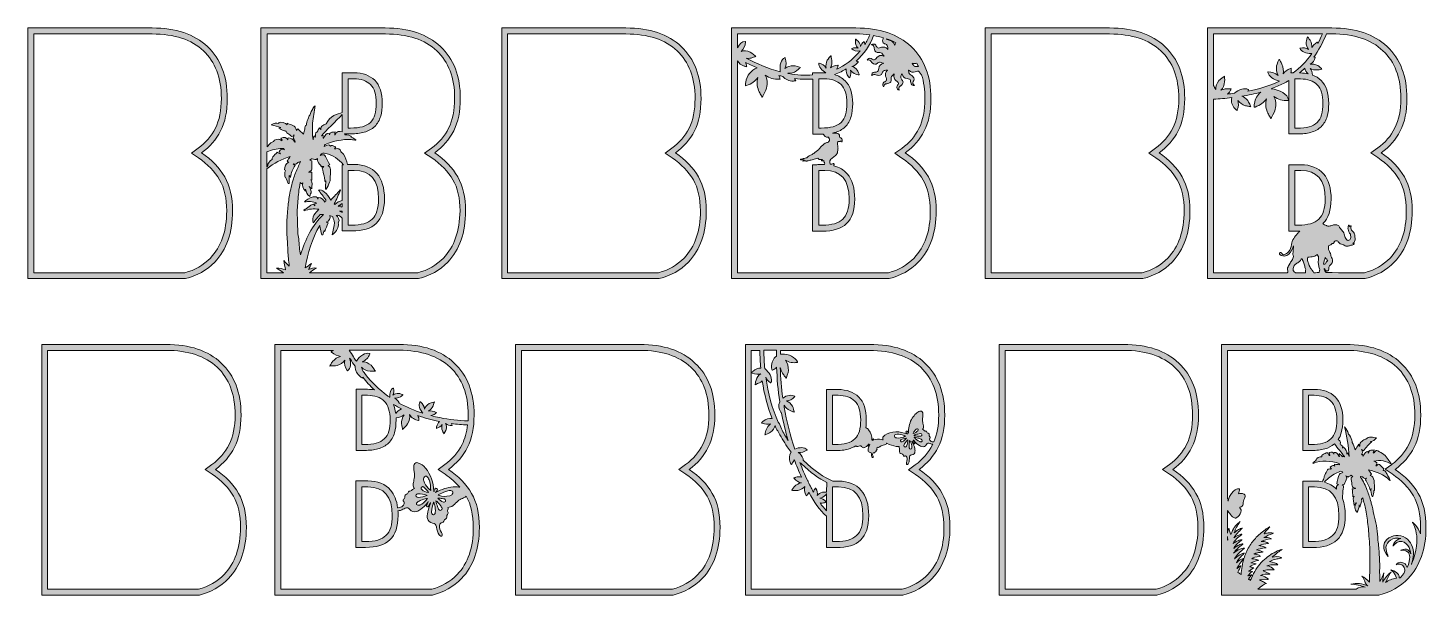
# Model space of a CAD drawing. Header units: millimetres. Extents: x 38 to 746, y 15 to 302.
import ezdxf

# ---------------------------------------------------------------- set-up
doc = ezdxf.new("R2010")
doc.units = ezdxf.units.MM
doc.header["$MEASUREMENT"] = 0
doc.layers.add('Layer 1', color=7, linetype='Continuous')

# ---------------------------------------------------------------- blocks, each defined once
blk = doc.blocks.new('block 2')
at = {"layer": 'Layer 1'}
h = blk.add_hatch(color=1, dxfattribs=at)
h.dxf.hatch_style = 2
edge = h.paths.add_edge_path()
edge.add_spline(control_points=[(742.46, 66.32), (739.81, 70.94), (735.89, 74.97), (730.78, 78.46), (734.94, 81.49), (738.15, 85.23), (740.41, 89.68), (742.67, 94.12), (743.76, 99.55), (743.76, 106.01), (743.76, 117.3), (740.41, 126.12), (733.71, 132.36), (727.07, 138.64), (717.76, 141.78), (705.7, 141.78), (705.7, 141.78), (642.76, 141.78), (642.76, 141.78), (642.76, 141.78), (642.76, 14.78), (642.76, 14.78), (642.76, 14.78), (722.59, 14.78), (722.59, 14.78), (728.38, 16.19), (733.32, 18.98), (737.34, 23.14), (743.37, 29.42), (746.41, 38.06), (746.41, 49.07), (746.44, 55.99), (745.14, 61.74), (742.46, 66.32)], knot_values=[0, 0, 0, 0, 1, 1, 1, 2, 2, 2, 3, 3, 3, 4, 4, 4, 5, 5, 5, 6, 6, 6, 7, 7, 7, 8, 8, 8, 9, 9, 9, 10, 10, 10, 11, 11, 11, 11], degree=3, periodic=1)
edge = h.paths.add_edge_path()
edge.add_spline(control_points=[(645.79, 42.83), (645.79, 42.83), (645.79, 44.45), (645.79, 44.45), (645.87, 43.85), (645.97, 43.25), (646.11, 42.65), (646.01, 42.69), (645.9, 42.76), (645.79, 42.83)], knot_values=[0, 0, 0, 0, 1, 1, 1, 2, 2, 2, 3, 3, 3, 3], degree=3, periodic=1)
edge = h.paths.add_edge_path()
edge.add_spline(control_points=[(665.09, 20.78), (664.46, 21.27), (663.75, 21.63), (663.05, 21.94), (662.73, 22.12), (662.38, 22.26), (662.06, 22.44), (662.06, 22.44), (666.33, 22.68), (666.33, 22.68), (666.33, 22.68), (666.43, 22.9), (666.43, 22.9), (666.43, 22.9), (666.4, 22.93), (666.4, 22.93), (665.44, 23.71), (664.25, 24.52), (662.66, 24.69), (664.25, 25.44), (665.83, 25.4), (667.17, 25.29), (667.17, 25.29), (667.24, 25.29), (667.24, 25.29), (667.24, 25.29), (667.35, 25.54), (667.35, 25.54), (667.35, 25.54), (663.89, 27.02), (663.89, 27.02), (663.89, 27.02), (663.93, 27.02), (663.93, 27.06), (664.1, 27.13), (664.25, 27.2), (664.42, 27.27), (665.34, 27.55), (666.29, 27.66), (667.46, 27.59), (667.77, 27.55), (668.13, 27.55), (668.44, 27.52), (668.62, 27.52), (668.8, 27.48), (669.01, 27.48), (669.04, 27.48), (669.08, 27.48), (669.15, 27.48), (669.18, 27.48), (669.22, 27.48), (669.25, 27.48), (669.25, 27.48), (669.47, 27.52), (669.47, 27.52), (669.47, 27.52), (669.36, 27.66), (669.36, 27.66), (668.58, 28.61), (667.53, 29.56), (665.8, 29.53), (666.61, 29.92), (667.49, 30.09), (668.66, 30.13), (669.22, 30.13), (669.78, 30.13), (670.35, 30.09), (670.6, 30.09), (670.84, 30.09), (671.09, 30.06), (671.09, 30.06), (671.3, 30.06), (671.3, 30.06), (671.3, 30.06), (671.19, 30.23), (671.19, 30.23), (670.84, 30.83), (668.94, 31.54), (667.21, 31.71), (667.63, 32), (668.69, 32.49), (669.92, 32.81), (670.63, 33.02), (671.3, 33.16), (672.04, 33.34), (672.36, 33.41), (672.68, 33.48), (673.03, 33.55), (673.03, 33.55), (673.35, 33.62), (673.35, 33.62), (673.35, 33.62), (673.06, 33.73), (673.06, 33.73), (671.65, 34.33), (670.17, 34.4), (668.58, 33.97), (669.85, 35.17), (671.37, 36.51), (673.06, 37.57), (673.06, 37.57), (673.63, 37.92), (673.63, 37.92), (673.63, 37.92), (673.03, 37.75), (673.03, 37.75), (672.96, 37.71), (672.85, 37.71), (672.78, 37.68), (672.61, 37.61), (672.39, 37.57), (672.22, 37.5), (669.61, 36.48), (667.39, 35.21), (665.41, 33.55), (663.15, 31.68), (661.21, 29.39), (659.66, 26.74), (658.78, 25.26), (658.07, 23.74), (657.51, 22.19), (657.37, 22.26), (657.22, 22.37), (657.08, 22.44), (657.12, 22.47), (657.19, 22.54), (657.22, 22.58), (657.22, 22.58), (657.3, 22.65), (657.3, 22.65), (657.3, 22.65), (657.19, 22.86), (657.19, 22.86), (657.19, 22.86), (656.66, 22.68), (656.66, 22.68), (656.59, 22.72), (656.52, 22.79), (656.45, 22.82), (656.63, 23.11), (656.8, 23.39), (657.01, 23.64), (657.22, 23.88), (657.44, 24.13), (657.68, 24.45), (657.79, 24.59), (657.93, 24.73), (658.04, 24.87), (658.04, 24.87), (658.21, 25.08), (658.21, 25.08), (658.21, 25.08), (657.97, 25.01), (657.97, 25.01), (657.86, 24.98), (657.72, 24.94), (657.61, 24.94), (657.37, 24.87), (657.15, 24.84), (656.94, 24.77), (656.8, 24.73), (656.66, 24.66), (656.52, 24.62), (656.41, 24.59), (656.31, 24.55), (656.2, 24.52), (656.8, 25.29), (657.47, 26.03), (658.39, 26.63), (658.39, 26.63), (658.6, 26.74), (658.6, 26.74), (658.6, 26.74), (658.42, 26.78), (658.42, 26.78), (657.9, 26.92), (657.37, 26.88), (656.84, 26.88), (656.73, 26.88), (656.66, 26.88), (656.55, 26.88), (656.59, 26.92), (656.66, 26.95), (656.7, 26.99), (656.98, 27.2), (657.3, 27.41), (657.61, 27.59), (657.79, 27.69), (657.97, 27.8), (658.14, 27.9), (658.42, 28.08), (658.74, 28.22), (659.09, 28.47), (659.09, 28.47), (659.27, 28.61), (659.27, 28.61), (659.27, 28.61), (657.12, 29.14), (657.12, 29.14), (658.14, 29.7), (659.06, 30.2), (660.12, 30.48), (660.12, 30.48), (660.44, 30.55), (660.44, 30.55), (660.44, 30.55), (660.19, 30.66), (660.19, 30.66), (659.41, 30.97), (658.53, 31.04), (657.68, 31.08), (658.74, 31.61), (659.98, 32.1), (661.28, 32.24), (661.28, 32.24), (661.56, 32.28), (661.56, 32.28), (661.56, 32.28), (661.39, 32.42), (661.39, 32.42), (660.51, 33.09), (659.38, 33.16), (658.28, 33.2), (658.85, 33.73), (660.29, 34.18), (662.27, 34.36), (662.27, 34.36), (662.41, 34.36), (662.41, 34.36), (662.41, 34.36), (662.38, 34.5), (662.38, 34.5), (662.31, 34.82), (661.67, 35.14), (660.79, 35.35), (660.54, 35.42), (660.29, 35.45), (660.01, 35.49), (659.73, 35.52), (659.48, 35.6), (659.2, 35.67), (659.8, 35.88), (660.4, 36.02), (661, 36.16), (661, 36.16), (661.21, 36.2), (661.21, 36.2), (661.74, 36.3), (662.27, 36.41), (662.83, 36.48), (663.08, 36.51), (663.33, 36.55), (663.57, 36.58), (663.57, 36.58), (663.86, 36.62), (663.86, 36.62), (663.86, 36.62), (663.61, 36.76), (663.61, 36.76), (662.76, 37.25), (661.78, 37.54), (660.58, 37.68), (661.32, 38.06), (663.47, 38.52), (665.02, 38.63), (665.02, 38.63), (665.41, 38.66), (665.41, 38.66), (665.41, 38.66), (665.09, 38.84), (665.09, 38.84), (664.99, 38.91), (664.88, 38.95), (664.77, 39.02), (664.53, 39.16), (664.28, 39.26), (664, 39.37), (663.65, 39.51), (663.22, 39.62), (662.73, 39.72), (662.52, 39.76), (662.34, 39.79), (662.13, 39.83), (661.99, 39.86), (661.88, 39.86), (661.74, 39.9), (663.26, 40.46), (664.81, 40.82), (666.4, 40.96), (666.4, 40.96), (666.68, 40.99), (666.68, 40.99), (666.68, 40.99), (666.47, 41.13), (666.47, 41.13), (665.87, 41.59), (665.2, 41.73), (664.53, 41.84), (664.17, 41.87), (663.79, 41.91), (663.43, 41.95), (663.26, 41.95), (663.08, 41.98), (662.9, 41.98), (664.49, 42.58), (666.12, 43.11), (667.77, 43.22), (667.77, 43.22), (668.13, 43.22), (668.13, 43.22), (668.13, 43.22), (667.88, 43.39), (667.88, 43.39), (666.79, 44.1), (665.48, 44.1), (664.28, 43.92), (665.8, 44.77), (667.31, 45.44), (668.83, 45.97), (668.83, 45.97), (669.11, 46.07), (669.11, 46.07), (669.11, 46.07), (668.87, 46.18), (668.87, 46.18), (668.23, 46.43), (667.49, 46.46), (666.5, 46.28), (665.87, 46.18), (665.27, 46), (664.6, 45.86), (664.49, 46), (664.56, 45.9), (664.46, 46.04), (665.52, 47.41), (667.28, 49.35), (667.28, 49.35), (667.28, 49.35), (667.21, 49.32), (667.21, 49.32), (667.03, 49.21), (666.86, 49.11), (666.68, 49), (666.29, 48.75), (665.9, 48.51), (665.52, 48.26), (663.79, 47.13), (662.13, 45.72), (660.47, 44.03), (659.13, 42.65), (657.9, 41.03), (656.84, 39.26), (655.67, 37.32), (654.79, 35.31), (654.19, 33.3), (653.84, 32.14), (653.56, 30.87), (653.24, 29.25), (652.99, 27.9), (652.85, 26.56), (652.82, 25.15), (652.25, 25.51), (651.72, 25.89), (651.19, 26.25), (651.3, 26.49), (651.4, 26.78), (651.51, 27.06), (651.76, 27.59), (652, 28.12), (652.25, 28.68), (652.36, 28.93), (652.5, 29.17), (652.6, 29.46), (652.6, 29.46), (652.67, 29.63), (652.67, 29.63), (652.67, 29.63), (652.5, 29.56), (652.5, 29.56), (651.9, 29.32), (651.47, 28.89), (651.05, 28.5), (650.95, 28.4), (650.8, 28.29), (650.7, 28.15), (650.73, 28.26), (650.77, 28.4), (650.84, 28.5), (651.58, 30.06), (652.67, 31.5), (653.77, 32.91), (653.84, 32.98), (653.91, 33.09), (653.94, 33.23), (653.94, 33.23), (653.98, 33.37), (653.98, 33.37), (653.98, 33.37), (653.84, 33.34), (653.84, 33.34), (652.57, 32.91), (651.44, 32.17), (650.35, 31.11), (650.66, 31.86), (651.19, 32.6), (651.86, 33.37), (652.36, 33.9), (652.89, 34.43), (653.42, 35), (653.66, 35.24), (653.91, 35.52), (654.19, 35.77), (654.19, 35.77), (654.44, 36.02), (654.44, 36.02), (654.44, 36.02), (654.12, 35.95), (654.12, 35.95), (653.98, 35.91), (653.87, 35.88), (653.77, 35.84), (653.52, 35.77), (653.34, 35.74), (653.13, 35.67), (651.86, 35.14), (650.7, 34.33), (649.64, 33.23), (649.61, 33.2), (649.57, 33.16), (649.5, 33.09), (650.59, 35.35), (652.46, 36.94), (654.33, 38.35), (654.33, 38.35), (654.47, 38.45), (654.47, 38.45), (654.47, 38.45), (654.37, 38.52), (654.37, 38.52), (653.91, 38.77), (652.39, 38.28), (651.26, 37.64), (650.45, 37.18), (649.71, 36.58), (648.97, 35.98), (649.46, 36.76), (650.1, 37.46), (650.88, 38.24), (651.65, 39.02), (652.53, 39.65), (653.38, 40.29), (653.38, 40.29), (653.59, 40.46), (653.59, 40.46), (653.59, 40.46), (653.56, 40.71), (653.56, 40.71), (653.56, 40.71), (653.45, 40.68), (653.45, 40.68), (653.31, 40.64), (653.2, 40.6), (653.06, 40.6), (652.78, 40.53), (652.46, 40.46), (652.18, 40.36), (651.79, 40.22), (651.44, 40.04), (651.05, 39.83), (650.98, 39.79), (650.91, 39.76), (650.8, 39.72), (650.7, 39.65), (650.59, 39.58), (650.49, 39.51), (650.42, 39.48), (650.38, 39.44), (650.31, 39.41), (650.28, 39.37), (650.24, 39.37), (650.2, 39.33), (650.13, 39.3), (650.1, 39.26), (650.03, 39.23), (649.82, 39.09), (649.61, 38.91), (649.43, 38.73), (649.43, 38.73), (649.32, 38.63), (649.32, 38.63), (649.25, 38.56), (649.18, 38.52), (649.11, 38.45), (649.22, 38.77), (649.36, 39.05), (649.57, 39.37), (649.92, 39.86), (650.35, 40.32), (650.8, 40.75), (651.3, 41.17), (651.79, 41.59), (652.32, 42.02), (652.53, 42.19), (652.78, 42.37), (653.03, 42.58), (653.03, 42.58), (653.24, 42.72), (653.24, 42.72), (653.24, 42.72), (653.03, 42.72), (653.03, 42.72), (652.22, 42.76), (651.4, 42.44), (650.66, 42.05), (650.13, 41.8), (649.68, 41.49), (649.15, 41.17), (649.01, 41.1), (648.86, 40.99), (648.72, 40.92), (649.61, 42.54), (650.98, 43.92), (653.03, 45.37), (653.03, 45.37), (653.1, 45.44), (653.1, 45.44), (653.1, 45.44), (652.99, 45.72), (652.99, 45.72), (652.99, 45.72), (652.92, 45.68), (652.92, 45.68), (652.71, 45.61), (652.5, 45.51), (652.29, 45.44), (651.79, 45.26), (651.3, 45.08), (650.8, 44.84), (650.35, 44.59), (649.89, 44.31), (649.39, 43.99), (649.29, 43.92), (649.18, 43.85), (649.08, 43.78), (650.2, 45.47), (651.62, 46.92), (653.2, 48.51), (653.2, 48.51), (653.42, 48.72), (653.42, 48.72), (653.42, 48.72), (653.13, 48.65), (653.13, 48.65), (652.32, 48.44), (651.58, 48.12), (650.98, 47.66), (650.52, 47.34), (650.1, 46.95), (649.68, 46.6), (649.57, 46.5), (649.43, 46.39), (649.32, 46.28), (649.85, 48.33), (650.98, 50.2), (652.15, 51.93), (652.15, 51.93), (652.29, 52.11), (652.29, 52.11), (652.29, 52.11), (650.06, 50.16), (649.32, 49.04), (648.69, 48.01), (648.12, 46.92), (647.63, 45.51), (647.56, 45.61), (647.52, 45.72), (647.45, 45.86), (647.31, 46.18), (647.14, 46.46), (647.03, 46.81), (646.92, 47.13), (646.85, 47.48), (646.78, 47.87), (646.75, 48.05), (646.71, 48.22), (646.68, 48.4), (646.68, 48.4), (646.61, 48.65), (646.61, 48.65), (646.61, 48.65), (646.47, 48.4), (646.47, 48.4), (646.08, 47.59), (645.87, 46.85), (645.79, 46.11), (645.79, 46.11), (645.79, 55.7), (645.79, 55.7), (645.87, 55.7), (645.9, 55.77), (645.9, 55.84), (645.9, 55.84), (645.9, 55.84), (645.9, 55.84), (645.94, 56.44), (645.94, 57.08), (645.94, 57.57), (646.39, 56.94), (646.85, 56.23), (647.35, 55.53), (647.95, 54.68), (648.76, 54.08), (649.78, 53.8), (649.96, 53.8), (650.1, 53.83), (650.28, 53.83), (651.51, 54.47), (652.29, 55.49), (652.71, 56.76), (653.03, 57.75), (652.85, 58.28), (652.04, 58.91), (652.07, 59.02), (652.11, 59.16), (652.15, 59.27), (653.03, 59.37), (653.7, 59.97), (653.73, 60.85), (653.8, 61.91), (654.05, 62.86), (654.51, 63.75), (654.65, 64.03), (654.72, 64.35), (654.79, 64.66), (654.79, 64.81), (654.79, 65.02), (654.79, 65.19), (654.58, 65.86), (654.01, 66.08), (653.42, 66.18), (653.31, 66.22), (653.24, 66.22), (653.13, 66.25), (653.03, 66.25), (652.85, 66.25), (652.74, 66.29), (652.25, 66.25), (651.79, 66.15), (651.37, 66), (651.76, 66.99), (652.11, 67.98), (651.9, 68.37), (651.55, 68.79), (649.82, 69.43), (646.96, 64.73), (646.75, 64.38), (646.61, 64.03), (646.5, 63.64), (646.39, 63.25), (646.36, 62.86), (646.29, 62.44), (646.22, 62.55), (646.15, 62.62), (646.08, 62.72), (646.25, 62.94), (646.29, 63.29), (646.01, 63.5), (646.01, 63.5), (645.97, 63.54), (645.97, 63.54), (645.94, 63.57), (645.87, 63.61), (645.79, 63.64), (645.79, 63.64), (645.79, 63.64), (645.79, 63.64), (645.79, 63.64), (645.79, 138.78), (645.79, 138.78), (645.79, 138.78), (705.73, 138.78), (705.73, 138.78), (716.95, 138.78), (725.66, 135.89), (731.66, 130.21), (731.66, 130.21), (731.66, 130.21), (731.66, 130.21), (731.66, 130.21), (731.66, 130.21), (731.66, 130.21), (734.66, 127.39), (736.95, 123.97), (738.43, 120.05), (739.99, 116.03), (740.76, 111.3), (740.76, 106.04), (740.76, 100.12), (739.74, 95.07), (737.73, 91.05), (735.72, 87.07), (732.79, 83.64), (729.02, 80.93), (729.02, 80.93), (729.02, 80.93), (729.02, 80.93), (728.45, 81.88), (727.82, 82.73), (727.18, 83.54), (726.51, 84.38), (725.88, 85.34), (725.1, 85.97), (724.15, 86.75), (723.05, 87.28), (722, 87.88), (721.4, 88.23), (720.94, 88.02), (720.55, 87.35), (720.41, 87.07), (720.13, 86.92), (719.88, 86.75), (719.84, 86.82), (719.77, 86.89), (719.74, 86.96), (719.84, 87.35), (719.98, 87.77), (720.16, 88.3), (719.53, 88.23), (719, 88.09), (718.43, 88.16), (717.66, 88.23), (717.62, 87.35), (717.2, 86.61), (717.2, 87.14), (717.2, 87.42), (717.2, 87.74), (715.79, 87.21), (715.79, 87.21), (714.38, 85.09), (714.38, 85.48), (714.34, 85.8), (714.34, 86.11), (714.13, 86.01), (713.95, 85.94), (713.7, 85.83), (713.95, 86.4), (714.13, 86.85), (714.34, 87.24), (714.16, 87.63), (714.02, 87.95), (713.78, 88.48), (714.23, 88.19), (714.48, 88.02), (714.8, 87.84), (715.96, 89.68), (717.34, 91.12), (719, 92.29), (718.64, 92.46), (718.43, 92.53), (718.26, 92.64), (719.53, 92.53), (720.44, 93.49), (721.36, 94.47), (719.49, 94.54), (717.55, 95.5), (715.96, 93.7), (715.08, 93.84), (714.59, 93.06), (713.99, 92.67), (713.28, 92.22), (712.68, 91.62), (712.89, 90.28), (712.79, 90.24), (712.68, 90.21), (712.61, 90.17), (712.54, 90.45), (712.47, 90.77), (712.4, 91.16), (711.66, 90.06), (711.13, 89.22), (710.53, 88.37), (709.89, 89.53), (710.04, 91.23), (709.05, 92.04), (709.01, 92.39), (709.01, 92.89), (708.87, 93.2), (708.34, 94.3), (708.13, 95.71), (707.14, 96.34), (707, 98.04), (705.84, 98.78), (705.2, 100.05), (706.3, 95.14), (707.35, 90.28), (707.43, 84.91), (707.21, 85.69), (707.04, 86.22), (706.86, 86.82), (706.65, 86.5), (706.54, 86.4), (706.4, 86.18), (706.47, 87.95), (705.94, 88.23), (704.46, 89.85), (704.36, 89.61), (704.25, 89.39), (704.14, 89.15), (704.25, 90.31), (703.72, 90.66), (703.09, 90.95), (702.7, 91.09), (703.76, 92.85), (701.92, 93.56), (702.84, 94.72), (703.05, 95.43), (703.47, 97.01), (704, 98.88), (704.29, 101.07), (704.29, 103.58), (704.29, 108.76), (702.98, 112.68), (700.44, 115.18), (697.9, 117.72), (694.34, 118.99), (689.89, 118.99), (689.89, 118.99), (687.03, 118.99), (687.03, 118.99), (687.03, 118.99), (684.04, 118.99), (684.04, 118.99), (684.04, 118.99), (684.04, 115.99), (684.04, 115.99), (684.04, 115.99), (684.04, 91.05), (684.04, 91.05), (684.04, 91.05), (684.04, 88.05), (684.04, 88.05), (684.04, 88.05), (687.03, 88.05), (687.03, 88.05), (687.03, 88.05), (688.27, 88.05), (688.27, 88.05), (690.95, 88.05), (693.21, 88.3), (695.11, 88.83), (697.02, 89.36), (698.68, 90.21), (700.02, 91.33), (701.75, 89.18), (703.44, 87.07), (705.17, 84.95), (705.13, 84.88), (705.06, 84.81), (705.03, 84.74), (704.78, 84.88), (704.57, 85.02), (704.32, 85.16), (704.29, 84.98), (704.29, 84.88), (704.25, 84.81), (703.69, 85.34), (703.12, 85.9), (702.52, 86.47), (702.49, 86.4), (702.45, 86.32), (702.38, 86.25), (702.45, 85.87), (702.49, 85.44), (702.56, 85.05), (702.49, 85.02), (702.45, 84.95), (702.38, 84.91), (701.75, 86.18), (701.11, 87.38), (699.81, 87.07), (699.81, 86.82), (699.77, 86.57), (699.77, 86.22), (699.31, 87.31), (698.68, 87.49), (697.37, 86.99), (697.48, 86.5), (697.55, 86.04), (697.65, 85.51), (697.51, 85.55), (697.44, 85.55), (697.41, 85.58), (697.34, 85.65), (697.27, 85.72), (697.27, 85.8), (696.88, 87.14), (696.14, 86.96), (695.36, 86.57), (694.76, 86.25), (694.16, 85.97), (693.6, 85.69), (693.63, 85.37), (693.67, 85.09), (693.7, 84.81), (692.68, 85.27), (690.81, 84.03), (690.84, 83.29), (690.21, 82.69), (689.68, 82.23), (689.15, 81.74), (689.19, 81.67), (689.22, 81.56), (689.22, 81.49), (693.67, 83.22), (698.11, 82.73), (702.52, 81.46), (702.59, 81.07), (702.66, 80.79), (702.66, 80.79), (701.82, 80.89), (700.97, 80.96), (700.02, 81.1), (700.12, 80.57), (700.16, 80.36), (700.19, 80.12), (699.45, 80.75), (698.99, 80.61), (697.83, 79.52), (698.04, 79.27), (698.25, 79.02), (698.54, 78.7), (698.29, 78.63), (698.11, 78.49), (698.01, 78.56), (697.12, 79.2), (696.63, 78.39), (696.21, 77.61), (695.71, 76.76), (695.29, 75.85), (694.9, 74.89), (694.8, 74.61), (694.83, 74.22), (694.73, 73.94), (694.3, 73.1), (694.06, 72.57), (693.91, 72.21), (692.75, 72.43), (691.52, 72.53), (690.17, 72.53), (690.17, 72.53), (687.11, 72.53), (687.11, 72.53), (687.11, 72.53), (684.11, 72.53), (684.11, 72.53), (684.11, 72.53), (684.11, 69.53), (684.11, 69.53), (684.11, 69.53), (684.11, 41.84), (684.11, 41.84), (684.11, 41.84), (684.11, 38.84), (684.11, 38.84), (684.11, 38.84), (687.11, 38.84), (687.11, 38.84), (687.11, 38.84), (688.94, 38.84), (688.94, 38.84), (694.58, 38.84), (698.64, 40.11), (701.39, 42.69), (704.14, 45.3), (705.52, 49.46), (705.52, 55.1), (705.52, 58.38), (705.06, 61.24), (704.18, 63.64), (704.18, 65.4), (704.18, 67.06), (704.53, 68.65), (704.71, 69.5), (704.89, 70.31), (703.97, 70.66), (704.29, 70.7), (704.64, 70.7), (704.89, 70.73), (705.38, 71.86), (705.87, 72.92), (706.37, 74.05), (706.26, 74.29), (706.12, 74.58), (705.87, 75.14), (706.4, 74.89), (706.68, 74.75), (707.04, 74.58), (707.5, 74.86), (707.99, 75.18), (708.48, 75.49), (708.73, 75.28), (709.01, 75.04), (709.37, 74.75), (709.01, 74.58), (708.77, 74.47), (708.48, 74.33), (708.62, 73.1), (708.8, 71.93), (708.87, 70.77), (708.91, 69.71), (709.22, 69.18), (710.04, 69.14), (710.28, 69.14), (710.53, 68.93), (710.74, 68.86), (710.74, 68.83), (710.74, 68.79), (710.71, 68.72), (710.21, 68.69), (709.68, 68.65), (709.08, 68.62), (709.19, 67.2), (709.3, 65.86), (709.4, 64.49), (709.61, 64.59), (709.75, 64.66), (710, 64.81), (709.12, 63.15), (709.89, 61.77), (710, 60.15), (710.39, 60.71), (710.64, 61.14), (710.92, 61.52), (710.99, 61.52), (711.09, 61.49), (711.16, 61.49), (709.89, 59.73), (710.46, 58.17), (711.31, 56.66), (712.26, 57.64), (712.54, 59.02), (712.61, 60.5), (712.68, 60.22), (712.75, 59.9), (712.89, 59.37), (713.25, 60.92), (714.27, 61.98), (713.7, 63.36), (713.95, 63.61), (714.16, 63.78), (714.41, 64.03), (714.9, 62.02), (715.54, 59.97), (715.93, 57.89), (716.42, 55.14), (716.77, 52.35), (717.13, 49.53), (717.34, 47.94), (717.41, 46.32), (717.51, 44.7), (717.66, 42.79), (717.8, 40.92), (717.9, 39.02), (717.97, 37.75), (717.87, 36.48), (717.9, 35.21), (717.9, 34.11), (717.9, 33.02), (717.94, 31.93), (717.97, 30.69), (718.08, 29.46), (718.04, 28.22), (718.01, 26.71), (717.87, 25.22), (717.83, 23.71), (717.8, 22.9), (717.8, 22.12), (717.8, 21.31), (716.63, 22.54), (715.43, 23.74), (713.92, 24.38), (715.19, 23.25), (715.5, 20.11), (716.95, 19.44), (714.3, 20.67), (711.24, 20.99), (708.41, 20.28), (710.88, 20.18), (713.35, 19.65), (715.65, 18.77), (714.06, 19.09), (712.36, 18.7), (711.02, 17.78), (711.02, 17.78), (661.18, 17.78), (661.18, 17.78), (662.69, 18.94), (664.6, 20.6), (665.27, 20.6), (665.27, 20.6), (665.59, 20.6), (665.59, 20.6), (665.59, 20.6), (665.09, 20.78), (665.09, 20.78)], knot_values=[0, 0, 0, 0, 1, 1, 1, 2, 2, 2, 3, 3, 3, 4, 4, 4, 5, 5, 5, 6, 6, 6, 7, 7, 7, 8, 8, 8, 9, 9, 9, 10, 10, 10, 11, 11, 11, 12, 12, 12, 13, 13, 13, 14, 14, 14, 15, 15, 15, 16, 16, 16, 17, 17, 17, 18, 18, 18, 19, 19, 19, 20, 20, 20, 21, 21, 21, 22, 22, 22, 23, 23, 23, 24, 24, 24, 25, 25, 25, 26, 26, 26, 27, 27, 27, 28, 28, 28, 29, 29, 29, 30, 30, 30, 31, 31, 31, 32, 32, 32, 33, 33, 33, 34, 34, 34, 35, 35, 35, 36, 36, 36, 37, 37, 37, 38, 38, 38, 39, 39, 39, 40, 40, 40, 41, 41, 41, 42, 42, 42, 43, 43, 43, 44, 44, 44, 45, 45, 45, 46, 46, 46, 47, 47, 47, 48, 48, 48, 49, 49, 49, 50, 50, 50, 51, 51, 51, 52, 52, 52, 53, 53, 53, 54, 54, 54, 55, 55, 55, 56, 56, 56, 57, 57, 57, 58, 58, 58, 59, 59, 59, 60, 60, 60, 61, 61, 61, 62, 62, 62, 63, 63, 63, 64, 64, 64, 65, 65, 65, 66, 66, 66, 67, 67, 67, 68, 68, 68, 69, 69, 69, 70, 70, 70, 71, 71, 71, 72, 72, 72, 73, 73, 73, 74, 74, 74, 75, 75, 75, 76, 76, 76, 77, 77, 77, 78, 78, 78, 79, 79, 79, 80, 80, 80, 81, 81, 81, 82, 82, 82, 83, 83, 83, 84, 84, 84, 85, 85, 85, 86, 86, 86, 87, 87, 87, 88, 88, 88, 89, 89, 89, 90, 90, 90, 91, 91, 91, 92, 92, 92, 93, 93, 93, 94, 94, 94, 95, 95, 95, 96, 96, 96, 97, 97, 97, 98, 98, 98, 99, 99, 99, 100, 100, 100, 101, 101, 101, 102, 102, 102, 103, 103, 103, 104, 104, 104, 105, 105, 105, 106, 106, 106, 107, 107, 107, 108, 108, 108, 109, 109, 109, 110, 110, 110, 111, 111, 111, 112, 112, 112, 113, 113, 113, 114, 114, 114, 115, 115, 115, 116, 116, 116, 117, 117, 117, 118, 118, 118, 119, 119, 119, 120, 120, 120, 121, 121, 121, 122, 122, 122, 123, 123, 123, 124, 124, 124, 125, 125, 125, 126, 126, 126, 127, 127, 127, 128, 128, 128, 129, 129, 129, 130, 130, 130, 131, 131, 131, 132, 132, 132, 133, 133, 133, 134, 134, 134, 135, 135, 135, 136, 136, 136, 137, 137, 137, 138, 138, 138, 139, 139, 139, 140, 140, 140, 141, 141, 141, 142, 142, 142, 143, 143, 143, 144, 144, 144, 145, 145, 145, 146, 146, 146, 147, 147, 147, 148, 148, 148, 149, 149, 149, 150, 150, 150, 151, 151, 151, 152, 152, 152, 153, 153, 153, 154, 154, 154, 155, 155, 155, 156, 156, 156, 157, 157, 157, 158, 158, 158, 159, 159, 159, 160, 160, 160, 161, 161, 161, 162, 162, 162, 163, 163, 163, 164, 164, 164, 165, 165, 165, 166, 166, 166, 167, 167, 167, 168, 168, 168, 169, 169, 169, 170, 170, 170, 171, 171, 171, 172, 172, 172, 173, 173, 173, 174, 174, 174, 175, 175, 175, 176, 176, 176, 177, 177, 177, 178, 178, 178, 179, 179, 179, 180, 180, 180, 181, 181, 181, 182, 182, 182, 183, 183, 183, 184, 184, 184, 185, 185, 185, 186, 186, 186, 187, 187, 187, 188, 188, 188, 189, 189, 189, 190, 190, 190, 191, 191, 191, 192, 192, 192, 193, 193, 193, 194, 194, 194, 195, 195, 195, 196, 196, 196, 197, 197, 197, 198, 198, 198, 199, 199, 199, 200, 200, 200, 201, 201, 201, 202, 202, 202, 203, 203, 203, 204, 204, 204, 205, 205, 205, 206, 206, 206, 207, 207, 207, 208, 208, 208, 209, 209, 209, 210, 210, 210, 211, 211, 211, 212, 212, 212, 213, 213, 213, 214, 214, 214, 215, 215, 215, 216, 216, 216, 217, 217, 217, 218, 218, 218, 219, 219, 219, 220, 220, 220, 221, 221, 221, 222, 222, 222, 223, 223, 223, 224, 224, 224, 225, 225, 225, 226, 226, 226, 227, 227, 227, 228, 228, 228, 229, 229, 229, 230, 230, 230, 231, 231, 231, 232, 232, 232, 233, 233, 233, 234, 234, 234, 235, 235, 235, 236, 236, 236, 237, 237, 237, 238, 238, 238, 239, 239, 239, 240, 240, 240, 241, 241, 241, 242, 242, 242, 243, 243, 243, 244, 244, 244, 245, 245, 245, 246, 246, 246, 247, 247, 247, 248, 248, 248, 249, 249, 249, 250, 250, 250, 251, 251, 251, 252, 252, 252, 253, 253, 253, 254, 254, 254, 255, 255, 255, 256, 256, 256, 257, 257, 257, 258, 258, 258, 259, 259, 259, 260, 260, 260, 261, 261, 261, 262, 262, 262, 263, 263, 263, 264, 264, 264, 265, 265, 265, 266, 266, 266, 267, 267, 267, 268, 268, 268, 269, 269, 269, 270, 270, 270, 271, 271, 271, 272, 272, 272, 273, 273, 273, 274, 274, 274, 275, 275, 275, 276, 276, 276, 277, 277, 277, 278, 278, 278, 279, 279, 279, 280, 280, 280, 281, 281, 281, 282, 282, 282, 283, 283, 283, 284, 284, 284, 285, 285, 285, 286, 286, 286, 287, 287, 287, 288, 288, 288, 289, 289, 289, 290, 290, 290, 291, 291, 291, 292, 292, 292, 293, 293, 293, 294, 294, 294, 295, 295, 295, 296, 296, 296, 297, 297, 297, 298, 298, 298, 299, 299, 299, 300, 300, 300, 301, 301, 301, 302, 302, 302, 303, 303, 303, 304, 304, 304, 305, 305, 305, 306, 306, 306, 307, 307, 307, 308, 308, 308, 309, 309, 309, 310, 310, 310, 311, 311, 311, 312, 312, 312, 313, 313, 313, 314, 314, 314, 315, 315, 315, 316, 316, 316, 317, 317, 317, 318, 318, 318, 319, 319, 319, 320, 320, 320, 321, 321, 321, 322, 322, 322, 323, 323, 323, 324, 324, 324, 325, 325, 325, 326, 326, 326, 327, 327, 327, 328, 328, 328, 329, 329, 329, 330, 330, 330, 331, 331, 331, 332, 332, 332, 333, 333, 333, 334, 334, 334, 335, 335, 335, 336, 336, 336, 337, 337, 337, 338, 338, 338, 339, 339, 339, 340, 340, 340, 341, 341, 341, 342, 342, 342, 343, 343, 343, 344, 344, 344, 345, 345, 345, 346, 346, 346, 347, 347, 347, 348, 348, 348, 349, 349, 349, 350, 350, 350, 351, 351, 351, 352, 352, 352, 353, 353, 353, 354, 354, 354, 355, 355, 355, 356, 356, 356, 357, 357, 357, 358, 358, 358, 359, 359, 359, 360, 360, 360, 361, 361, 361, 362, 362, 362, 363, 363, 363, 364, 364, 364, 365, 365, 365, 366, 366, 366, 367, 367, 367, 368, 368, 368, 368], degree=3, periodic=1)
edge = h.paths.add_edge_path()
edge.add_spline(control_points=[(701.22, 103.58), (701.22, 101.35), (701, 99.41), (700.55, 97.83), (700.09, 96.24), (699.35, 94.93), (698.29, 93.91), (697.23, 92.89), (695.89, 92.18), (694.23, 91.72), (692.57, 91.26), (690.56, 91.05), (688.16, 91.05), (688.16, 91.05), (686.93, 91.05), (686.93, 91.05), (686.93, 91.05), (686.93, 115.99), (686.93, 115.99), (686.93, 115.99), (689.79, 115.99), (689.79, 115.99), (693.46, 115.99), (696.24, 115.01), (698.25, 113.07), (700.23, 111.09), (701.22, 107.95), (701.22, 103.58)], knot_values=[0, 0, 0, 0, 1, 1, 1, 2, 2, 2, 3, 3, 3, 4, 4, 4, 5, 5, 5, 6, 6, 6, 7, 7, 7, 8, 8, 8, 9, 9, 9, 9], degree=3, periodic=1)
edge = h.paths.add_edge_path()
edge.add_spline(control_points=[(702.1, 70.77), (701.04, 70.31), (701, 69.36), (701.04, 68.44), (699.42, 70.13), (697.37, 71.3), (694.94, 71.97), (695.5, 72.71), (696.14, 73.13), (697.05, 73.94), (698.82, 75.53), (700.79, 76.59), (702.84, 77.4), (703.58, 77.68), (704.04, 77.33), (704.36, 76.83), (703.79, 76.59), (702.98, 76.55), (702.66, 75.99), (701.85, 74.58), (701.46, 72.85), (701.25, 71.08), (701.5, 71.01), (701.67, 70.94), (702.1, 70.77)], knot_values=[0, 0, 0, 0, 1, 1, 1, 2, 2, 2, 3, 3, 3, 4, 4, 4, 5, 5, 5, 6, 6, 6, 7, 7, 7, 8, 8, 8, 8], degree=3, periodic=1)
edge = h.paths.add_edge_path()
edge.add_spline(control_points=[(702.31, 55.14), (702.31, 50.34), (701.25, 46.92), (699.1, 44.91), (696.98, 42.9), (693.49, 41.87), (688.73, 41.87), (688.73, 41.87), (686.89, 41.87), (686.89, 41.87), (686.89, 41.87), (686.89, 69.57), (686.89, 69.57), (686.89, 69.57), (689.96, 69.57), (689.96, 69.57), (698.22, 69.57), (702.31, 64.77), (702.31, 55.14)], knot_values=[0, 0, 0, 0, 1, 1, 1, 2, 2, 2, 3, 3, 3, 4, 4, 4, 5, 5, 5, 6, 6, 6, 6], degree=3, periodic=1)
edge = h.paths.add_edge_path()
edge.add_spline(control_points=[(739.14, 30.52), (739.1, 30.44), (739.03, 30.34), (739, 30.27), (739.63, 32), (740.02, 33.76), (740.06, 35.56), (740.13, 38.73), (738.82, 41.95), (736, 43.78), (733.11, 45.65), (729.05, 45.3), (726.62, 42.9), (722.56, 38.84), (727.32, 34.36), (727.32, 34.36), (727.32, 34.36), (725.95, 37.82), (726.16, 39.12), (726.37, 40.5), (727.22, 41.77), (728.42, 42.58), (729.97, 43.64), (731.87, 43.89), (733.6, 43.39), (733.21, 43.36), (732.79, 43.32), (732.44, 43.18), (729.79, 42.05), (729.79, 39.58), (729.79, 39.58), (729.79, 39.58), (730.99, 41.56), (732.9, 41.87), (736.78, 42.58), (738.65, 37.85), (738.68, 35.74), (737.27, 39.55), (733.64, 37.43), (733.64, 37.43), (733.64, 37.43), (735.89, 37.89), (737.48, 36.27), (737.87, 35.84), (739.1, 33.3), (736.85, 28.68), (736.56, 29.6), (736.11, 30.59), (735.19, 31.01), (732.68, 32.21), (731.31, 30.16), (731.31, 30.16), (731.31, 30.16), (732.9, 30.83), (734.2, 30.06), (734.91, 29.63), (735.33, 28.89), (735.54, 28.15), (735.72, 27.45), (735.65, 26.71), (735.37, 26.07), (735.05, 25.58), (734.69, 25.08), (734.34, 24.62), (734.24, 24.52), (733.81, 24.02), (733.42, 23.57), (733.25, 23.53), (733.04, 23.53), (732.86, 23.49), (732.83, 24.06), (732.72, 24.62), (732.47, 25.15), (731.66, 26.92), (728.56, 27.55), (728.56, 27.55), (728.56, 27.55), (731.2, 25.82), (731.41, 23.32), (729.4, 23), (727.46, 22.4), (725.98, 21.06), (726.65, 22.97), (727.6, 24.8), (728.73, 26.46), (727, 25.08), (725.56, 23.32), (724.5, 21.38), (724.53, 22.97), (724.75, 24.55), (725.13, 26.11), (724.75, 24.52), (723.86, 23.14), (723.09, 21.7), (723.09, 21.87), (723.09, 22.08), (723.09, 22.26), (723.05, 23.53), (722.95, 24.8), (722.95, 26.07), (722.91, 27.59), (723.02, 29.14), (722.98, 30.66), (722.95, 32.17), (722.84, 33.65), (722.74, 35.17), (722.67, 36.41), (722.59, 37.64), (722.49, 38.88), (722.38, 40.11), (722.24, 41.31), (722.1, 42.54), (721.92, 44.56), (721.89, 46.64), (721.54, 48.58), (720.83, 52.39), (719.91, 56.09), (719.1, 59.87), (718.96, 60.57), (718.78, 61.24), (718.57, 61.91), (717.97, 63.89), (717.41, 65.9), (716.67, 67.8), (715.72, 70.2), (714.69, 72.53), (713.28, 74.58), (713.25, 74.61), (713.28, 74.72), (713.28, 74.79), (713.35, 74.79), (713.42, 74.79), (713.49, 74.82), (714.52, 75.11), (715.12, 73.02), (716.24, 74.05), (716.07, 73.8), (715.93, 73.52), (715.72, 73.2), (716.84, 71.65), (717.62, 69.85), (718.26, 67.7), (718.47, 68.19), (718.61, 68.51), (718.71, 68.83), (718.29, 67.31), (718.75, 66.04), (719.21, 64.73), (719.31, 64.7), (719.38, 64.7), (719.49, 64.66), (719.67, 65.65), (719.88, 66.67), (720.05, 67.52), (720.2, 67.84), (720.37, 68.02), (720.37, 68.23), (720.37, 69.04), (720.51, 69.99), (720.3, 70.7), (720.05, 71.44), (720.37, 72.14), (720.09, 72.81), (719.63, 73.87), (719.6, 75.39), (718.08, 75.28), (718.47, 75.64), (718.64, 75.78), (718.86, 75.99), (718.36, 76.69), (717.9, 77.36), (717.3, 78.25), (721.32, 77.36), (724.96, 75.92), (728.17, 72.85), (728.2, 72.92), (728.24, 72.99), (728.31, 73.06), (727.92, 73.77), (727.5, 74.47), (727.07, 75.25), (727.07, 75.92), (726.4, 76.27), (726.23, 76.83), (725.91, 77.86), (725.42, 78), (724.71, 77.93), (724.85, 78.28), (724.92, 78.49), (725.03, 78.74), (724.5, 79.3), (724.04, 79.83), (723.51, 80.33), (722.52, 81.32), (722.49, 81.28), (721.47, 80.36), (721.4, 80.29), (721.29, 80.29), (721.01, 80.19), (721.32, 80.82), (721.5, 81.28), (721.75, 81.77), (721.11, 82.09), (720.55, 82.41), (720.02, 82.69), (723.19, 83.22), (726.23, 82.94), (729.09, 80.93), (729.09, 80.93), (725.77, 78.53), (725.77, 78.53), (725.77, 78.53), (729.33, 76.13), (729.33, 76.13), (734.06, 72.92), (737.69, 69.18), (740.09, 64.98), (742.46, 60.85), (743.69, 55.53), (743.69, 49.21), (743.69, 48.01), (743.66, 46.88), (743.58, 45.76), (742.21, 49.67), (739.6, 51.65), (739.6, 51.65), (739.6, 51.65), (744.85, 44.13), (739.14, 30.52)], knot_values=[0, 0, 0, 0, 1, 1, 1, 2, 2, 2, 3, 3, 3, 4, 4, 4, 5, 5, 5, 6, 6, 6, 7, 7, 7, 8, 8, 8, 9, 9, 9, 10, 10, 10, 11, 11, 11, 12, 12, 12, 13, 13, 13, 14, 14, 14, 15, 15, 15, 16, 16, 16, 17, 17, 17, 18, 18, 18, 19, 19, 19, 20, 20, 20, 21, 21, 21, 22, 22, 22, 23, 23, 23, 24, 24, 24, 25, 25, 25, 26, 26, 26, 27, 27, 27, 28, 28, 28, 29, 29, 29, 30, 30, 30, 31, 31, 31, 32, 32, 32, 33, 33, 33, 34, 34, 34, 35, 35, 35, 36, 36, 36, 37, 37, 37, 38, 38, 38, 39, 39, 39, 40, 40, 40, 41, 41, 41, 42, 42, 42, 43, 43, 43, 44, 44, 44, 45, 45, 45, 46, 46, 46, 47, 47, 47, 48, 48, 48, 49, 49, 49, 50, 50, 50, 51, 51, 51, 52, 52, 52, 53, 53, 53, 54, 54, 54, 55, 55, 55, 56, 56, 56, 57, 57, 57, 58, 58, 58, 59, 59, 59, 60, 60, 60, 61, 61, 61, 62, 62, 62, 63, 63, 63, 64, 64, 64, 65, 65, 65, 66, 66, 66, 67, 67, 67, 68, 68, 68, 69, 69, 69, 70, 70, 70, 71, 71, 71, 72, 72, 72, 73, 73, 73, 74, 74, 74, 75, 75, 75, 76, 76, 76, 76], degree=3, periodic=1)
at = {"layer": 'Layer 1', "lineweight": 0}
for points, knots in [([(742.46, 66.32), (739.81, 70.94), (735.89, 74.97), (730.78, 78.46), (734.94, 81.49), (738.15, 85.23), (740.41, 89.68), (742.67, 94.12), (743.76, 99.55), (743.76, 106.01), (743.76, 117.3), (740.41, 126.12), (733.71, 132.36), (727.07, 138.64), (717.76, 141.78), (705.7, 141.78), (705.7, 141.78), (642.76, 141.78), (642.76, 141.78), (642.76, 141.78), (642.76, 14.78), (642.76, 14.78), (642.76, 14.78), (722.59, 14.78), (722.59, 14.78), (728.38, 16.19), (733.32, 18.98), (737.34, 23.14), (743.37, 29.42), (746.41, 38.06), (746.41, 49.07), (746.44, 55.99), (745.14, 61.74), (742.46, 66.32)], [0, 0, 0, 0, 1, 1, 1, 2, 2, 2, 3, 3, 3, 4, 4, 4, 5, 5, 5, 6, 6, 6, 7, 7, 7, 8, 8, 8, 9, 9, 9, 10, 10, 10, 11, 11, 11, 11]), ([(665.09, 20.78), (664.46, 21.27), (663.75, 21.63), (663.05, 21.94), (662.73, 22.12), (662.38, 22.26), (662.06, 22.44), (662.06, 22.44), (666.33, 22.68), (666.33, 22.68), (666.33, 22.68), (666.43, 22.9), (666.43, 22.9), (666.43, 22.9), (666.4, 22.93), (666.4, 22.93), (665.44, 23.71), (664.25, 24.52), (662.66, 24.69), (664.25, 25.44), (665.83, 25.4), (667.17, 25.29), (667.17, 25.29), (667.24, 25.29), (667.24, 25.29), (667.24, 25.29), (667.35, 25.54), (667.35, 25.54), (667.35, 25.54), (663.89, 27.02), (663.89, 27.02), (663.89, 27.02), (663.93, 27.02), (663.93, 27.06), (664.1, 27.13), (664.25, 27.2), (664.42, 27.27), (665.34, 27.55), (666.29, 27.66), (667.46, 27.59), (667.77, 27.55), (668.13, 27.55), (668.44, 27.52), (668.62, 27.52), (668.8, 27.48), (669.01, 27.48), (669.04, 27.48), (669.08, 27.48), (669.15, 27.48), (669.18, 27.48), (669.22, 27.48), (669.25, 27.48), (669.25, 27.48), (669.47, 27.52), (669.47, 27.52), (669.47, 27.52), (669.36, 27.66), (669.36, 27.66), (668.58, 28.61), (667.53, 29.56), (665.8, 29.53), (666.61, 29.92), (667.49, 30.09), (668.66, 30.13), (669.22, 30.13), (669.78, 30.13), (670.35, 30.09), (670.6, 30.09), (670.84, 30.09), (671.09, 30.06), (671.09, 30.06), (671.3, 30.06), (671.3, 30.06), (671.3, 30.06), (671.19, 30.23), (671.19, 30.23), (670.84, 30.83), (668.94, 31.54), (667.21, 31.71), (667.63, 32), (668.69, 32.49), (669.92, 32.81), (670.63, 33.02), (671.3, 33.16), (672.04, 33.34), (672.36, 33.41), (672.68, 33.48), (673.03, 33.55), (673.03, 33.55), (673.35, 33.62), (673.35, 33.62), (673.35, 33.62), (673.06, 33.73), (673.06, 33.73), (671.65, 34.33), (670.17, 34.4), (668.58, 33.97), (669.85, 35.17), (671.37, 36.51), (673.06, 37.57), (673.06, 37.57), (673.63, 37.92), (673.63, 37.92), (673.63, 37.92), (673.03, 37.75), (673.03, 37.75), (672.96, 37.71), (672.85, 37.71), (672.78, 37.68), (672.61, 37.61), (672.39, 37.57), (672.22, 37.5), (669.61, 36.48), (667.39, 35.21), (665.41, 33.55), (663.15, 31.68), (661.21, 29.39), (659.66, 26.74), (658.78, 25.26), (658.07, 23.74), (657.51, 22.19), (657.37, 22.26), (657.22, 22.37), (657.08, 22.44), (657.12, 22.47), (657.19, 22.54), (657.22, 22.58), (657.22, 22.58), (657.3, 22.65), (657.3, 22.65), (657.3, 22.65), (657.19, 22.86), (657.19, 22.86), (657.19, 22.86), (656.66, 22.68), (656.66, 22.68), (656.59, 22.72), (656.52, 22.79), (656.45, 22.82), (656.63, 23.11), (656.8, 23.39), (657.01, 23.64), (657.22, 23.88), (657.44, 24.13), (657.68, 24.45), (657.79, 24.59), (657.93, 24.73), (658.04, 24.87), (658.04, 24.87), (658.21, 25.08), (658.21, 25.08), (658.21, 25.08), (657.97, 25.01), (657.97, 25.01), (657.86, 24.98), (657.72, 24.94), (657.61, 24.94), (657.37, 24.87), (657.15, 24.84), (656.94, 24.77), (656.8, 24.73), (656.66, 24.66), (656.52, 24.62), (656.41, 24.59), (656.31, 24.55), (656.2, 24.52), (656.8, 25.29), (657.47, 26.03), (658.39, 26.63), (658.39, 26.63), (658.6, 26.74), (658.6, 26.74), (658.6, 26.74), (658.42, 26.78), (658.42, 26.78), (657.9, 26.92), (657.37, 26.88), (656.84, 26.88), (656.73, 26.88), (656.66, 26.88), (656.55, 26.88), (656.59, 26.92), (656.66, 26.95), (656.7, 26.99), (656.98, 27.2), (657.3, 27.41), (657.61, 27.59), (657.79, 27.69), (657.97, 27.8), (658.14, 27.9), (658.42, 28.08), (658.74, 28.22), (659.09, 28.47), (659.09, 28.47), (659.27, 28.61), (659.27, 28.61), (659.27, 28.61), (657.12, 29.14), (657.12, 29.14), (658.14, 29.7), (659.06, 30.2), (660.12, 30.48), (660.12, 30.48), (660.44, 30.55), (660.44, 30.55), (660.44, 30.55), (660.19, 30.66), (660.19, 30.66), (659.41, 30.97), (658.53, 31.04), (657.68, 31.08), (658.74, 31.61), (659.98, 32.1), (661.28, 32.24), (661.28, 32.24), (661.56, 32.28), (661.56, 32.28), (661.56, 32.28), (661.39, 32.42), (661.39, 32.42), (660.51, 33.09), (659.38, 33.16), (658.28, 33.2), (658.85, 33.73), (660.29, 34.18), (662.27, 34.36), (662.27, 34.36), (662.41, 34.36), (662.41, 34.36), (662.41, 34.36), (662.38, 34.5), (662.38, 34.5), (662.31, 34.82), (661.67, 35.14), (660.79, 35.35), (660.54, 35.42), (660.29, 35.45), (660.01, 35.49), (659.73, 35.52), (659.48, 35.6), (659.2, 35.67), (659.8, 35.88), (660.4, 36.02), (661, 36.16), (661, 36.16), (661.21, 36.2), (661.21, 36.2), (661.74, 36.3), (662.27, 36.41), (662.83, 36.48), (663.08, 36.51), (663.33, 36.55), (663.57, 36.58), (663.57, 36.58), (663.86, 36.62), (663.86, 36.62), (663.86, 36.62), (663.61, 36.76), (663.61, 36.76), (662.76, 37.25), (661.78, 37.54), (660.58, 37.68), (661.32, 38.06), (663.47, 38.52), (665.02, 38.63), (665.02, 38.63), (665.41, 38.66), (665.41, 38.66), (665.41, 38.66), (665.09, 38.84), (665.09, 38.84), (664.99, 38.91), (664.88, 38.95), (664.77, 39.02), (664.53, 39.16), (664.28, 39.26), (664, 39.37), (663.65, 39.51), (663.22, 39.62), (662.73, 39.72), (662.52, 39.76), (662.34, 39.79), (662.13, 39.83), (661.99, 39.86), (661.88, 39.86), (661.74, 39.9), (663.26, 40.46), (664.81, 40.82), (666.4, 40.96), (666.4, 40.96), (666.68, 40.99), (666.68, 40.99), (666.68, 40.99), (666.47, 41.13), (666.47, 41.13), (665.87, 41.59), (665.2, 41.73), (664.53, 41.84), (664.17, 41.87), (663.79, 41.91), (663.43, 41.95), (663.26, 41.95), (663.08, 41.98), (662.9, 41.98), (664.49, 42.58), (666.12, 43.11), (667.77, 43.22), (667.77, 43.22), (668.13, 43.22), (668.13, 43.22), (668.13, 43.22), (667.88, 43.39), (667.88, 43.39), (666.79, 44.1), (665.48, 44.1), (664.28, 43.92), (665.8, 44.77), (667.31, 45.44), (668.83, 45.97), (668.83, 45.97), (669.11, 46.07), (669.11, 46.07), (669.11, 46.07), (668.87, 46.18), (668.87, 46.18), (668.23, 46.43), (667.49, 46.46), (666.5, 46.28), (665.87, 46.18), (665.27, 46), (664.6, 45.86), (664.49, 46), (664.56, 45.9), (664.46, 46.04), (665.52, 47.41), (667.28, 49.35), (667.28, 49.35), (667.28, 49.35), (667.21, 49.32), (667.21, 49.32), (667.03, 49.21), (666.86, 49.11), (666.68, 49), (666.29, 48.75), (665.9, 48.51), (665.52, 48.26), (663.79, 47.13), (662.13, 45.72), (660.47, 44.03), (659.13, 42.65), (657.9, 41.03), (656.84, 39.26), (655.67, 37.32), (654.79, 35.31), (654.19, 33.3), (653.84, 32.14), (653.56, 30.87), (653.24, 29.25), (652.99, 27.9), (652.85, 26.56), (652.82, 25.15), (652.25, 25.51), (651.72, 25.89), (651.19, 26.25), (651.3, 26.49), (651.4, 26.78), (651.51, 27.06), (651.76, 27.59), (652, 28.12), (652.25, 28.68), (652.36, 28.93), (652.5, 29.17), (652.6, 29.46), (652.6, 29.46), (652.67, 29.63), (652.67, 29.63), (652.67, 29.63), (652.5, 29.56), (652.5, 29.56), (651.9, 29.32), (651.47, 28.89), (651.05, 28.5), (650.95, 28.4), (650.8, 28.29), (650.7, 28.15), (650.73, 28.26), (650.77, 28.4), (650.84, 28.5), (651.58, 30.06), (652.67, 31.5), (653.77, 32.91), (653.84, 32.98), (653.91, 33.09), (653.94, 33.23), (653.94, 33.23), (653.98, 33.37), (653.98, 33.37), (653.98, 33.37), (653.84, 33.34), (653.84, 33.34), (652.57, 32.91), (651.44, 32.17), (650.35, 31.11), (650.66, 31.86), (651.19, 32.6), (651.86, 33.37), (652.36, 33.9), (652.89, 34.43), (653.42, 35), (653.66, 35.24), (653.91, 35.52), (654.19, 35.77), (654.19, 35.77), (654.44, 36.02), (654.44, 36.02), (654.44, 36.02), (654.12, 35.95), (654.12, 35.95), (653.98, 35.91), (653.87, 35.88), (653.77, 35.84), (653.52, 35.77), (653.34, 35.74), (653.13, 35.67), (651.86, 35.14), (650.7, 34.33), (649.64, 33.23), (649.61, 33.2), (649.57, 33.16), (649.5, 33.09), (650.59, 35.35), (652.46, 36.94), (654.33, 38.35), (654.33, 38.35), (654.47, 38.45), (654.47, 38.45), (654.47, 38.45), (654.37, 38.52), (654.37, 38.52), (653.91, 38.77), (652.39, 38.28), (651.26, 37.64), (650.45, 37.18), (649.71, 36.58), (648.97, 35.98), (649.46, 36.76), (650.1, 37.46), (650.88, 38.24), (651.65, 39.02), (652.53, 39.65), (653.38, 40.29), (653.38, 40.29), (653.59, 40.46), (653.59, 40.46), (653.59, 40.46), (653.56, 40.71), (653.56, 40.71), (653.56, 40.71), (653.45, 40.68), (653.45, 40.68), (653.31, 40.64), (653.2, 40.6), (653.06, 40.6), (652.78, 40.53), (652.46, 40.46), (652.18, 40.36), (651.79, 40.22), (651.44, 40.04), (651.05, 39.83), (650.98, 39.79), (650.91, 39.76), (650.8, 39.72), (650.7, 39.65), (650.59, 39.58), (650.49, 39.51), (650.42, 39.48), (650.38, 39.44), (650.31, 39.41), (650.28, 39.37), (650.24, 39.37), (650.2, 39.33), (650.13, 39.3), (650.1, 39.26), (650.03, 39.23), (649.82, 39.09), (649.61, 38.91), (649.43, 38.73), (649.43, 38.73), (649.32, 38.63), (649.32, 38.63), (649.25, 38.56), (649.18, 38.52), (649.11, 38.45), (649.22, 38.77), (649.36, 39.05), (649.57, 39.37), (649.92, 39.86), (650.35, 40.32), (650.8, 40.75), (651.3, 41.17), (651.79, 41.59), (652.32, 42.02), (652.53, 42.19), (652.78, 42.37), (653.03, 42.58), (653.03, 42.58), (653.24, 42.72), (653.24, 42.72), (653.24, 42.72), (653.03, 42.72), (653.03, 42.72), (652.22, 42.76), (651.4, 42.44), (650.66, 42.05), (650.13, 41.8), (649.68, 41.49), (649.15, 41.17), (649.01, 41.1), (648.86, 40.99), (648.72, 40.92), (649.61, 42.54), (650.98, 43.92), (653.03, 45.37), (653.03, 45.37), (653.1, 45.44), (653.1, 45.44), (653.1, 45.44), (652.99, 45.72), (652.99, 45.72), (652.99, 45.72), (652.92, 45.68), (652.92, 45.68), (652.71, 45.61), (652.5, 45.51), (652.29, 45.44), (651.79, 45.26), (651.3, 45.08), (650.8, 44.84), (650.35, 44.59), (649.89, 44.31), (649.39, 43.99), (649.29, 43.92), (649.18, 43.85), (649.08, 43.78), (650.2, 45.47), (651.62, 46.92), (653.2, 48.51), (653.2, 48.51), (653.42, 48.72), (653.42, 48.72), (653.42, 48.72), (653.13, 48.65), (653.13, 48.65), (652.32, 48.44), (651.58, 48.12), (650.98, 47.66), (650.52, 47.34), (650.1, 46.95), (649.68, 46.6), (649.57, 46.5), (649.43, 46.39), (649.32, 46.28), (649.85, 48.33), (650.98, 50.2), (652.15, 51.93), (652.15, 51.93), (652.29, 52.11), (652.29, 52.11), (652.29, 52.11), (650.06, 50.16), (649.32, 49.04), (648.69, 48.01), (648.12, 46.92), (647.63, 45.51), (647.56, 45.61), (647.52, 45.72), (647.45, 45.86), (647.31, 46.18), (647.14, 46.46), (647.03, 46.81), (646.92, 47.13), (646.85, 47.48), (646.78, 47.87), (646.75, 48.05), (646.71, 48.22), (646.68, 48.4), (646.68, 48.4), (646.61, 48.65), (646.61, 48.65), (646.61, 48.65), (646.47, 48.4), (646.47, 48.4), (646.08, 47.59), (645.87, 46.85), (645.79, 46.11), (645.79, 46.11), (645.79, 55.7), (645.79, 55.7), (645.87, 55.7), (645.9, 55.77), (645.9, 55.84), (645.9, 55.84), (645.9, 55.84), (645.9, 55.84), (645.94, 56.44), (645.94, 57.08), (645.94, 57.57), (646.39, 56.94), (646.85, 56.23), (647.35, 55.53), (647.95, 54.68), (648.76, 54.08), (649.78, 53.8), (649.96, 53.8), (650.1, 53.83), (650.28, 53.83), (651.51, 54.47), (652.29, 55.49), (652.71, 56.76), (653.03, 57.75), (652.85, 58.28), (652.04, 58.91), (652.07, 59.02), (652.11, 59.16), (652.15, 59.27), (653.03, 59.37), (653.7, 59.97), (653.73, 60.85), (653.8, 61.91), (654.05, 62.86), (654.51, 63.75), (654.65, 64.03), (654.72, 64.35), (654.79, 64.66), (654.79, 64.81), (654.79, 65.02), (654.79, 65.19), (654.58, 65.86), (654.01, 66.08), (653.42, 66.18), (653.31, 66.22), (653.24, 66.22), (653.13, 66.25), (653.03, 66.25), (652.85, 66.25), (652.74, 66.29), (652.25, 66.25), (651.79, 66.15), (651.37, 66), (651.76, 66.99), (652.11, 67.98), (651.9, 68.37), (651.55, 68.79), (649.82, 69.43), (646.96, 64.73), (646.75, 64.38), (646.61, 64.03), (646.5, 63.64), (646.39, 63.25), (646.36, 62.86), (646.29, 62.44), (646.22, 62.55), (646.15, 62.62), (646.08, 62.72), (646.25, 62.94), (646.29, 63.29), (646.01, 63.5), (646.01, 63.5), (645.97, 63.54), (645.97, 63.54), (645.94, 63.57), (645.87, 63.61), (645.79, 63.64), (645.79, 63.64), (645.79, 63.64), (645.79, 63.64), (645.79, 63.64), (645.79, 138.78), (645.79, 138.78), (645.79, 138.78), (705.73, 138.78), (705.73, 138.78), (716.95, 138.78), (725.66, 135.89), (731.66, 130.21), (731.66, 130.21), (731.66, 130.21), (731.66, 130.21), (731.66, 130.21), (731.66, 130.21), (731.66, 130.21), (734.66, 127.39), (736.95, 123.97), (738.43, 120.05), (739.99, 116.03), (740.76, 111.3), (740.76, 106.04), (740.76, 100.12), (739.74, 95.07), (737.73, 91.05), (735.72, 87.07), (732.79, 83.64), (729.02, 80.93), (729.02, 80.93), (729.02, 80.93), (729.02, 80.93), (728.45, 81.88), (727.82, 82.73), (727.18, 83.54), (726.51, 84.38), (725.88, 85.34), (725.1, 85.97), (724.15, 86.75), (723.05, 87.28), (722, 87.88), (721.4, 88.23), (720.94, 88.02), (720.55, 87.35), (720.41, 87.07), (720.13, 86.92), (719.88, 86.75), (719.84, 86.82), (719.77, 86.89), (719.74, 86.96), (719.84, 87.35), (719.98, 87.77), (720.16, 88.3), (719.53, 88.23), (719, 88.09), (718.43, 88.16), (717.66, 88.23), (717.62, 87.35), (717.2, 86.61), (717.2, 87.14), (717.2, 87.42), (717.2, 87.74), (715.79, 87.21), (715.79, 87.21), (714.38, 85.09), (714.38, 85.48), (714.34, 85.8), (714.34, 86.11), (714.13, 86.01), (713.95, 85.94), (713.7, 85.83), (713.95, 86.4), (714.13, 86.85), (714.34, 87.24), (714.16, 87.63), (714.02, 87.95), (713.78, 88.48), (714.23, 88.19), (714.48, 88.02), (714.8, 87.84), (715.96, 89.68), (717.34, 91.12), (719, 92.29), (718.64, 92.46), (718.43, 92.53), (718.26, 92.64), (719.53, 92.53), (720.44, 93.49), (721.36, 94.47), (719.49, 94.54), (717.55, 95.5), (715.96, 93.7), (715.08, 93.84), (714.59, 93.06), (713.99, 92.67), (713.28, 92.22), (712.68, 91.62), (712.89, 90.28), (712.79, 90.24), (712.68, 90.21), (712.61, 90.17), (712.54, 90.45), (712.47, 90.77), (712.4, 91.16), (711.66, 90.06), (711.13, 89.22), (710.53, 88.37), (709.89, 89.53), (710.04, 91.23), (709.05, 92.04), (709.01, 92.39), (709.01, 92.89), (708.87, 93.2), (708.34, 94.3), (708.13, 95.71), (707.14, 96.34), (707, 98.04), (705.84, 98.78), (705.2, 100.05), (706.3, 95.14), (707.35, 90.28), (707.43, 84.91), (707.21, 85.69), (707.04, 86.22), (706.86, 86.82), (706.65, 86.5), (706.54, 86.4), (706.4, 86.18), (706.47, 87.95), (705.94, 88.23), (704.46, 89.85), (704.36, 89.61), (704.25, 89.39), (704.14, 89.15), (704.25, 90.31), (703.72, 90.66), (703.09, 90.95), (702.7, 91.09), (703.76, 92.85), (701.92, 93.56), (702.84, 94.72), (703.05, 95.43), (703.47, 97.01), (704, 98.88), (704.29, 101.07), (704.29, 103.58), (704.29, 108.76), (702.98, 112.68), (700.44, 115.18), (697.9, 117.72), (694.34, 118.99), (689.89, 118.99), (689.89, 118.99), (687.03, 118.99), (687.03, 118.99), (687.03, 118.99), (684.04, 118.99), (684.04, 118.99), (684.04, 118.99), (684.04, 115.99), (684.04, 115.99), (684.04, 115.99), (684.04, 91.05), (684.04, 91.05), (684.04, 91.05), (684.04, 88.05), (684.04, 88.05), (684.04, 88.05), (687.03, 88.05), (687.03, 88.05), (687.03, 88.05), (688.27, 88.05), (688.27, 88.05), (690.95, 88.05), (693.21, 88.3), (695.11, 88.83), (697.02, 89.36), (698.68, 90.21), (700.02, 91.33), (701.75, 89.18), (703.44, 87.07), (705.17, 84.95), (705.13, 84.88), (705.06, 84.81), (705.03, 84.74), (704.78, 84.88), (704.57, 85.02), (704.32, 85.16), (704.29, 84.98), (704.29, 84.88), (704.25, 84.81), (703.69, 85.34), (703.12, 85.9), (702.52, 86.47), (702.49, 86.4), (702.45, 86.32), (702.38, 86.25), (702.45, 85.87), (702.49, 85.44), (702.56, 85.05), (702.49, 85.02), (702.45, 84.95), (702.38, 84.91), (701.75, 86.18), (701.11, 87.38), (699.81, 87.07), (699.81, 86.82), (699.77, 86.57), (699.77, 86.22), (699.31, 87.31), (698.68, 87.49), (697.37, 86.99), (697.48, 86.5), (697.55, 86.04), (697.65, 85.51), (697.51, 85.55), (697.44, 85.55), (697.41, 85.58), (697.34, 85.65), (697.27, 85.72), (697.27, 85.8), (696.88, 87.14), (696.14, 86.96), (695.36, 86.57), (694.76, 86.25), (694.16, 85.97), (693.6, 85.69), (693.63, 85.37), (693.67, 85.09), (693.7, 84.81), (692.68, 85.27), (690.81, 84.03), (690.84, 83.29), (690.21, 82.69), (689.68, 82.23), (689.15, 81.74), (689.19, 81.67), (689.22, 81.56), (689.22, 81.49), (693.67, 83.22), (698.11, 82.73), (702.52, 81.46), (702.59, 81.07), (702.66, 80.79), (702.66, 80.79), (701.82, 80.89), (700.97, 80.96), (700.02, 81.1), (700.12, 80.57), (700.16, 80.36), (700.19, 80.12), (699.45, 80.75), (698.99, 80.61), (697.83, 79.52), (698.04, 79.27), (698.25, 79.02), (698.54, 78.7), (698.29, 78.63), (698.11, 78.49), (698.01, 78.56), (697.12, 79.2), (696.63, 78.39), (696.21, 77.61), (695.71, 76.76), (695.29, 75.85), (694.9, 74.89), (694.8, 74.61), (694.83, 74.22), (694.73, 73.94), (694.3, 73.1), (694.06, 72.57), (693.91, 72.21), (692.75, 72.43), (691.52, 72.53), (690.17, 72.53), (690.17, 72.53), (687.11, 72.53), (687.11, 72.53), (687.11, 72.53), (684.11, 72.53), (684.11, 72.53), (684.11, 72.53), (684.11, 69.53), (684.11, 69.53), (684.11, 69.53), (684.11, 41.84), (684.11, 41.84), (684.11, 41.84), (684.11, 38.84), (684.11, 38.84), (684.11, 38.84), (687.11, 38.84), (687.11, 38.84), (687.11, 38.84), (688.94, 38.84), (688.94, 38.84), (694.58, 38.84), (698.64, 40.11), (701.39, 42.69), (704.14, 45.3), (705.52, 49.46), (705.52, 55.1), (705.52, 58.38), (705.06, 61.24), (704.18, 63.64), (704.18, 65.4), (704.18, 67.06), (704.53, 68.65), (704.71, 69.5), (704.89, 70.31), (703.97, 70.66), (704.29, 70.7), (704.64, 70.7), (704.89, 70.73), (705.38, 71.86), (705.87, 72.92), (706.37, 74.05), (706.26, 74.29), (706.12, 74.58), (705.87, 75.14), (706.4, 74.89), (706.68, 74.75), (707.04, 74.58), (707.5, 74.86), (707.99, 75.18), (708.48, 75.49), (708.73, 75.28), (709.01, 75.04), (709.37, 74.75), (709.01, 74.58), (708.77, 74.47), (708.48, 74.33), (708.62, 73.1), (708.8, 71.93), (708.87, 70.77), (708.91, 69.71), (709.22, 69.18), (710.04, 69.14), (710.28, 69.14), (710.53, 68.93), (710.74, 68.86), (710.74, 68.83), (710.74, 68.79), (710.71, 68.72), (710.21, 68.69), (709.68, 68.65), (709.08, 68.62), (709.19, 67.2), (709.3, 65.86), (709.4, 64.49), (709.61, 64.59), (709.75, 64.66), (710, 64.81), (709.12, 63.15), (709.89, 61.77), (710, 60.15), (710.39, 60.71), (710.64, 61.14), (710.92, 61.52), (710.99, 61.52), (711.09, 61.49), (711.16, 61.49), (709.89, 59.73), (710.46, 58.17), (711.31, 56.66), (712.26, 57.64), (712.54, 59.02), (712.61, 60.5), (712.68, 60.22), (712.75, 59.9), (712.89, 59.37), (713.25, 60.92), (714.27, 61.98), (713.7, 63.36), (713.95, 63.61), (714.16, 63.78), (714.41, 64.03), (714.9, 62.02), (715.54, 59.97), (715.93, 57.89), (716.42, 55.14), (716.77, 52.35), (717.13, 49.53), (717.34, 47.94), (717.41, 46.32), (717.51, 44.7), (717.66, 42.79), (717.8, 40.92), (717.9, 39.02), (717.97, 37.75), (717.87, 36.48), (717.9, 35.21), (717.9, 34.11), (717.9, 33.02), (717.94, 31.93), (717.97, 30.69), (718.08, 29.46), (718.04, 28.22), (718.01, 26.71), (717.87, 25.22), (717.83, 23.71), (717.8, 22.9), (717.8, 22.12), (717.8, 21.31), (716.63, 22.54), (715.43, 23.74), (713.92, 24.38), (715.19, 23.25), (715.5, 20.11), (716.95, 19.44), (714.3, 20.67), (711.24, 20.99), (708.41, 20.28), (710.88, 20.18), (713.35, 19.65), (715.65, 18.77), (714.06, 19.09), (712.36, 18.7), (711.02, 17.78), (711.02, 17.78), (661.18, 17.78), (661.18, 17.78), (662.69, 18.94), (664.6, 20.6), (665.27, 20.6), (665.27, 20.6), (665.59, 20.6), (665.59, 20.6), (665.59, 20.6), (665.09, 20.78), (665.09, 20.78)], [0, 0, 0, 0, 1, 1, 1, 2, 2, 2, 3, 3, 3, 4, 4, 4, 5, 5, 5, 6, 6, 6, 7, 7, 7, 8, 8, 8, 9, 9, 9, 10, 10, 10, 11, 11, 11, 12, 12, 12, 13, 13, 13, 14, 14, 14, 15, 15, 15, 16, 16, 16, 17, 17, 17, 18, 18, 18, 19, 19, 19, 20, 20, 20, 21, 21, 21, 22, 22, 22, 23, 23, 23, 24, 24, 24, 25, 25, 25, 26, 26, 26, 27, 27, 27, 28, 28, 28, 29, 29, 29, 30, 30, 30, 31, 31, 31, 32, 32, 32, 33, 33, 33, 34, 34, 34, 35, 35, 35, 36, 36, 36, 37, 37, 37, 38, 38, 38, 39, 39, 39, 40, 40, 40, 41, 41, 41, 42, 42, 42, 43, 43, 43, 44, 44, 44, 45, 45, 45, 46, 46, 46, 47, 47, 47, 48, 48, 48, 49, 49, 49, 50, 50, 50, 51, 51, 51, 52, 52, 52, 53, 53, 53, 54, 54, 54, 55, 55, 55, 56, 56, 56, 57, 57, 57, 58, 58, 58, 59, 59, 59, 60, 60, 60, 61, 61, 61, 62, 62, 62, 63, 63, 63, 64, 64, 64, 65, 65, 65, 66, 66, 66, 67, 67, 67, 68, 68, 68, 69, 69, 69, 70, 70, 70, 71, 71, 71, 72, 72, 72, 73, 73, 73, 74, 74, 74, 75, 75, 75, 76, 76, 76, 77, 77, 77, 78, 78, 78, 79, 79, 79, 80, 80, 80, 81, 81, 81, 82, 82, 82, 83, 83, 83, 84, 84, 84, 85, 85, 85, 86, 86, 86, 87, 87, 87, 88, 88, 88, 89, 89, 89, 90, 90, 90, 91, 91, 91, 92, 92, 92, 93, 93, 93, 94, 94, 94, 95, 95, 95, 96, 96, 96, 97, 97, 97, 98, 98, 98, 99, 99, 99, 100, 100, 100, 101, 101, 101, 102, 102, 102, 103, 103, 103, 104, 104, 104, 105, 105, 105, 106, 106, 106, 107, 107, 107, 108, 108, 108, 109, 109, 109, 110, 110, 110, 111, 111, 111, 112, 112, 112, 113, 113, 113, 114, 114, 114, 115, 115, 115, 116, 116, 116, 117, 117, 117, 118, 118, 118, 119, 119, 119, 120, 120, 120, 121, 121, 121, 122, 122, 122, 123, 123, 123, 124, 124, 124, 125, 125, 125, 126, 126, 126, 127, 127, 127, 128, 128, 128, 129, 129, 129, 130, 130, 130, 131, 131, 131, 132, 132, 132, 133, 133, 133, 134, 134, 134, 135, 135, 135, 136, 136, 136, 137, 137, 137, 138, 138, 138, 139, 139, 139, 140, 140, 140, 141, 141, 141, 142, 142, 142, 143, 143, 143, 144, 144, 144, 145, 145, 145, 146, 146, 146, 147, 147, 147, 148, 148, 148, 149, 149, 149, 150, 150, 150, 151, 151, 151, 152, 152, 152, 153, 153, 153, 154, 154, 154, 155, 155, 155, 156, 156, 156, 157, 157, 157, 158, 158, 158, 159, 159, 159, 160, 160, 160, 161, 161, 161, 162, 162, 162, 163, 163, 163, 164, 164, 164, 165, 165, 165, 166, 166, 166, 167, 167, 167, 168, 168, 168, 169, 169, 169, 170, 170, 170, 171, 171, 171, 172, 172, 172, 173, 173, 173, 174, 174, 174, 175, 175, 175, 176, 176, 176, 177, 177, 177, 178, 178, 178, 179, 179, 179, 180, 180, 180, 181, 181, 181, 182, 182, 182, 183, 183, 183, 184, 184, 184, 185, 185, 185, 186, 186, 186, 187, 187, 187, 188, 188, 188, 189, 189, 189, 190, 190, 190, 191, 191, 191, 192, 192, 192, 193, 193, 193, 194, 194, 194, 195, 195, 195, 196, 196, 196, 197, 197, 197, 198, 198, 198, 199, 199, 199, 200, 200, 200, 201, 201, 201, 202, 202, 202, 203, 203, 203, 204, 204, 204, 205, 205, 205, 206, 206, 206, 207, 207, 207, 208, 208, 208, 209, 209, 209, 210, 210, 210, 211, 211, 211, 212, 212, 212, 213, 213, 213, 214, 214, 214, 215, 215, 215, 216, 216, 216, 217, 217, 217, 218, 218, 218, 219, 219, 219, 220, 220, 220, 221, 221, 221, 222, 222, 222, 223, 223, 223, 224, 224, 224, 225, 225, 225, 226, 226, 226, 227, 227, 227, 228, 228, 228, 229, 229, 229, 230, 230, 230, 231, 231, 231, 232, 232, 232, 233, 233, 233, 234, 234, 234, 235, 235, 235, 236, 236, 236, 237, 237, 237, 238, 238, 238, 239, 239, 239, 240, 240, 240, 241, 241, 241, 242, 242, 242, 243, 243, 243, 244, 244, 244, 245, 245, 245, 246, 246, 246, 247, 247, 247, 248, 248, 248, 249, 249, 249, 250, 250, 250, 251, 251, 251, 252, 252, 252, 253, 253, 253, 254, 254, 254, 255, 255, 255, 256, 256, 256, 257, 257, 257, 258, 258, 258, 259, 259, 259, 260, 260, 260, 261, 261, 261, 262, 262, 262, 263, 263, 263, 264, 264, 264, 265, 265, 265, 266, 266, 266, 267, 267, 267, 268, 268, 268, 269, 269, 269, 270, 270, 270, 271, 271, 271, 272, 272, 272, 273, 273, 273, 274, 274, 274, 275, 275, 275, 276, 276, 276, 277, 277, 277, 278, 278, 278, 279, 279, 279, 280, 280, 280, 281, 281, 281, 282, 282, 282, 283, 283, 283, 284, 284, 284, 285, 285, 285, 286, 286, 286, 287, 287, 287, 288, 288, 288, 289, 289, 289, 290, 290, 290, 291, 291, 291, 292, 292, 292, 293, 293, 293, 294, 294, 294, 295, 295, 295, 296, 296, 296, 297, 297, 297, 298, 298, 298, 299, 299, 299, 300, 300, 300, 301, 301, 301, 302, 302, 302, 303, 303, 303, 304, 304, 304, 305, 305, 305, 306, 306, 306, 307, 307, 307, 308, 308, 308, 309, 309, 309, 310, 310, 310, 311, 311, 311, 312, 312, 312, 313, 313, 313, 314, 314, 314, 315, 315, 315, 316, 316, 316, 317, 317, 317, 318, 318, 318, 319, 319, 319, 320, 320, 320, 321, 321, 321, 322, 322, 322, 323, 323, 323, 324, 324, 324, 325, 325, 325, 326, 326, 326, 327, 327, 327, 328, 328, 328, 329, 329, 329, 330, 330, 330, 331, 331, 331, 332, 332, 332, 333, 333, 333, 334, 334, 334, 335, 335, 335, 336, 336, 336, 337, 337, 337, 338, 338, 338, 339, 339, 339, 340, 340, 340, 341, 341, 341, 342, 342, 342, 343, 343, 343, 344, 344, 344, 345, 345, 345, 346, 346, 346, 347, 347, 347, 348, 348, 348, 349, 349, 349, 350, 350, 350, 351, 351, 351, 352, 352, 352, 353, 353, 353, 354, 354, 354, 355, 355, 355, 356, 356, 356, 357, 357, 357, 358, 358, 358, 359, 359, 359, 360, 360, 360, 361, 361, 361, 362, 362, 362, 363, 363, 363, 364, 364, 364, 365, 365, 365, 366, 366, 366, 367, 367, 367, 368, 368, 368, 368]), ([(701.22, 103.58), (701.22, 101.35), (701, 99.41), (700.55, 97.83), (700.09, 96.24), (699.35, 94.93), (698.29, 93.91), (697.23, 92.89), (695.89, 92.18), (694.23, 91.72), (692.57, 91.26), (690.56, 91.05), (688.16, 91.05), (688.16, 91.05), (686.93, 91.05), (686.93, 91.05), (686.93, 91.05), (686.93, 115.99), (686.93, 115.99), (686.93, 115.99), (689.79, 115.99), (689.79, 115.99), (693.46, 115.99), (696.24, 115.01), (698.25, 113.07), (700.23, 111.09), (701.22, 107.95), (701.22, 103.58)], [0, 0, 0, 0, 1, 1, 1, 2, 2, 2, 3, 3, 3, 4, 4, 4, 5, 5, 5, 6, 6, 6, 7, 7, 7, 8, 8, 8, 9, 9, 9, 9]), ([(739.14, 30.52), (739.1, 30.44), (739.03, 30.34), (739, 30.27), (739.63, 32), (740.02, 33.76), (740.06, 35.56), (740.13, 38.73), (738.82, 41.95), (736, 43.78), (733.11, 45.65), (729.05, 45.3), (726.62, 42.9), (722.56, 38.84), (727.32, 34.36), (727.32, 34.36), (727.32, 34.36), (725.95, 37.82), (726.16, 39.12), (726.37, 40.5), (727.22, 41.77), (728.42, 42.58), (729.97, 43.64), (731.87, 43.89), (733.6, 43.39), (733.21, 43.36), (732.79, 43.32), (732.44, 43.18), (729.79, 42.05), (729.79, 39.58), (729.79, 39.58), (729.79, 39.58), (730.99, 41.56), (732.9, 41.87), (736.78, 42.58), (738.65, 37.85), (738.68, 35.74), (737.27, 39.55), (733.64, 37.43), (733.64, 37.43), (733.64, 37.43), (735.89, 37.89), (737.48, 36.27), (737.87, 35.84), (739.1, 33.3), (736.85, 28.68), (736.56, 29.6), (736.11, 30.59), (735.19, 31.01), (732.68, 32.21), (731.31, 30.16), (731.31, 30.16), (731.31, 30.16), (732.9, 30.83), (734.2, 30.06), (734.91, 29.63), (735.33, 28.89), (735.54, 28.15), (735.72, 27.45), (735.65, 26.71), (735.37, 26.07), (735.05, 25.58), (734.69, 25.08), (734.34, 24.62), (734.24, 24.52), (733.81, 24.02), (733.42, 23.57), (733.25, 23.53), (733.04, 23.53), (732.86, 23.49), (732.83, 24.06), (732.72, 24.62), (732.47, 25.15), (731.66, 26.92), (728.56, 27.55), (728.56, 27.55), (728.56, 27.55), (731.2, 25.82), (731.41, 23.32), (729.4, 23), (727.46, 22.4), (725.98, 21.06), (726.65, 22.97), (727.6, 24.8), (728.73, 26.46), (727, 25.08), (725.56, 23.32), (724.5, 21.38), (724.53, 22.97), (724.75, 24.55), (725.13, 26.11), (724.75, 24.52), (723.86, 23.14), (723.09, 21.7), (723.09, 21.87), (723.09, 22.08), (723.09, 22.26), (723.05, 23.53), (722.95, 24.8), (722.95, 26.07), (722.91, 27.59), (723.02, 29.14), (722.98, 30.66), (722.95, 32.17), (722.84, 33.65), (722.74, 35.17), (722.67, 36.41), (722.59, 37.64), (722.49, 38.88), (722.38, 40.11), (722.24, 41.31), (722.1, 42.54), (721.92, 44.56), (721.89, 46.64), (721.54, 48.58), (720.83, 52.39), (719.91, 56.09), (719.1, 59.87), (718.96, 60.57), (718.78, 61.24), (718.57, 61.91), (717.97, 63.89), (717.41, 65.9), (716.67, 67.8), (715.72, 70.2), (714.69, 72.53), (713.28, 74.58), (713.25, 74.61), (713.28, 74.72), (713.28, 74.79), (713.35, 74.79), (713.42, 74.79), (713.49, 74.82), (714.52, 75.11), (715.12, 73.02), (716.24, 74.05), (716.07, 73.8), (715.93, 73.52), (715.72, 73.2), (716.84, 71.65), (717.62, 69.85), (718.26, 67.7), (718.47, 68.19), (718.61, 68.51), (718.71, 68.83), (718.29, 67.31), (718.75, 66.04), (719.21, 64.73), (719.31, 64.7), (719.38, 64.7), (719.49, 64.66), (719.67, 65.65), (719.88, 66.67), (720.05, 67.52), (720.2, 67.84), (720.37, 68.02), (720.37, 68.23), (720.37, 69.04), (720.51, 69.99), (720.3, 70.7), (720.05, 71.44), (720.37, 72.14), (720.09, 72.81), (719.63, 73.87), (719.6, 75.39), (718.08, 75.28), (718.47, 75.64), (718.64, 75.78), (718.86, 75.99), (718.36, 76.69), (717.9, 77.36), (717.3, 78.25), (721.32, 77.36), (724.96, 75.92), (728.17, 72.85), (728.2, 72.92), (728.24, 72.99), (728.31, 73.06), (727.92, 73.77), (727.5, 74.47), (727.07, 75.25), (727.07, 75.92), (726.4, 76.27), (726.23, 76.83), (725.91, 77.86), (725.42, 78), (724.71, 77.93), (724.85, 78.28), (724.92, 78.49), (725.03, 78.74), (724.5, 79.3), (724.04, 79.83), (723.51, 80.33), (722.52, 81.32), (722.49, 81.28), (721.47, 80.36), (721.4, 80.29), (721.29, 80.29), (721.01, 80.19), (721.32, 80.82), (721.5, 81.28), (721.75, 81.77), (721.11, 82.09), (720.55, 82.41), (720.02, 82.69), (723.19, 83.22), (726.23, 82.94), (729.09, 80.93), (729.09, 80.93), (725.77, 78.53), (725.77, 78.53), (725.77, 78.53), (729.33, 76.13), (729.33, 76.13), (734.06, 72.92), (737.69, 69.18), (740.09, 64.98), (742.46, 60.85), (743.69, 55.53), (743.69, 49.21), (743.69, 48.01), (743.66, 46.88), (743.58, 45.76), (742.21, 49.67), (739.6, 51.65), (739.6, 51.65), (739.6, 51.65), (744.85, 44.13), (739.14, 30.52)], [0, 0, 0, 0, 1, 1, 1, 2, 2, 2, 3, 3, 3, 4, 4, 4, 5, 5, 5, 6, 6, 6, 7, 7, 7, 8, 8, 8, 9, 9, 9, 10, 10, 10, 11, 11, 11, 12, 12, 12, 13, 13, 13, 14, 14, 14, 15, 15, 15, 16, 16, 16, 17, 17, 17, 18, 18, 18, 19, 19, 19, 20, 20, 20, 21, 21, 21, 22, 22, 22, 23, 23, 23, 24, 24, 24, 25, 25, 25, 26, 26, 26, 27, 27, 27, 28, 28, 28, 29, 29, 29, 30, 30, 30, 31, 31, 31, 32, 32, 32, 33, 33, 33, 34, 34, 34, 35, 35, 35, 36, 36, 36, 37, 37, 37, 38, 38, 38, 39, 39, 39, 40, 40, 40, 41, 41, 41, 42, 42, 42, 43, 43, 43, 44, 44, 44, 45, 45, 45, 46, 46, 46, 47, 47, 47, 48, 48, 48, 49, 49, 49, 50, 50, 50, 51, 51, 51, 52, 52, 52, 53, 53, 53, 54, 54, 54, 55, 55, 55, 56, 56, 56, 57, 57, 57, 58, 58, 58, 59, 59, 59, 60, 60, 60, 61, 61, 61, 62, 62, 62, 63, 63, 63, 64, 64, 64, 65, 65, 65, 66, 66, 66, 67, 67, 67, 68, 68, 68, 69, 69, 69, 70, 70, 70, 71, 71, 71, 72, 72, 72, 73, 73, 73, 74, 74, 74, 75, 75, 75, 76, 76, 76, 76]), ([(702.1, 70.77), (701.04, 70.31), (701, 69.36), (701.04, 68.44), (699.42, 70.13), (697.37, 71.3), (694.94, 71.97), (695.5, 72.71), (696.14, 73.13), (697.05, 73.94), (698.82, 75.53), (700.79, 76.59), (702.84, 77.4), (703.58, 77.68), (704.04, 77.33), (704.36, 76.83), (703.79, 76.59), (702.98, 76.55), (702.66, 75.99), (701.85, 74.58), (701.46, 72.85), (701.25, 71.08), (701.5, 71.01), (701.67, 70.94), (702.1, 70.77)], [0, 0, 0, 0, 1, 1, 1, 2, 2, 2, 3, 3, 3, 4, 4, 4, 5, 5, 5, 6, 6, 6, 7, 7, 7, 8, 8, 8, 8]), ([(702.31, 55.14), (702.31, 50.34), (701.25, 46.92), (699.1, 44.91), (696.98, 42.9), (693.49, 41.87), (688.73, 41.87), (688.73, 41.87), (686.89, 41.87), (686.89, 41.87), (686.89, 41.87), (686.89, 69.57), (686.89, 69.57), (686.89, 69.57), (689.96, 69.57), (689.96, 69.57), (698.22, 69.57), (702.31, 64.77), (702.31, 55.14)], [0, 0, 0, 0, 1, 1, 1, 2, 2, 2, 3, 3, 3, 4, 4, 4, 5, 5, 5, 6, 6, 6, 6]), ([(645.79, 42.83), (645.79, 42.83), (645.79, 44.45), (645.79, 44.45), (645.87, 43.85), (645.97, 43.25), (646.11, 42.65), (646.01, 42.69), (645.9, 42.76), (645.79, 42.83)], [0, 0, 0, 0, 1, 1, 1, 2, 2, 2, 3, 3, 3, 3])]:
    blk.add_open_spline(points, degree=3, knots=knots, dxfattribs=at)
blk = doc.blocks.new('block 3')
at = {"layer": 'Layer 1'}
h = blk.add_hatch(color=2, dxfattribs=at)
h.dxf.hatch_style = 2
edge = h.paths.add_edge_path()
edge.add_spline(control_points=[(629.88, 66.32), (627.24, 70.94), (623.32, 74.97), (618.21, 78.46), (622.37, 81.49), (625.58, 85.23), (627.84, 89.68), (630.1, 94.12), (631.19, 99.55), (631.19, 106.01), (631.19, 117.3), (627.84, 126.12), (621.14, 132.36), (614.5, 138.64), (605.19, 141.78), (593.13, 141.78), (593.13, 141.78), (530.22, 141.78), (530.22, 141.78), (530.22, 141.78), (530.22, 14.78), (530.22, 14.78), (530.22, 14.78), (610.06, 14.78), (610.06, 14.78), (615.84, 16.19), (620.78, 18.98), (624.8, 23.14), (630.84, 29.42), (633.87, 38.06), (633.87, 49.07), (633.87, 55.99), (632.53, 61.74), (629.88, 66.32)], knot_values=[0, 0, 0, 0, 1, 1, 1, 2, 2, 2, 3, 3, 3, 4, 4, 4, 5, 5, 5, 6, 6, 6, 7, 7, 7, 8, 8, 8, 9, 9, 9, 10, 10, 10, 11, 11, 11, 11], degree=3, periodic=1)
edge = h.paths.add_edge_path()
edge.add_spline(control_points=[(622.65, 25.22), (619.16, 21.59), (614.79, 19.09), (609.71, 17.78), (609.71, 17.78), (533.22, 17.78), (533.22, 17.78), (533.22, 17.78), (533.22, 138.78), (533.22, 138.78), (533.22, 138.78), (593.16, 138.78), (593.16, 138.78), (604.38, 138.78), (613.09, 135.89), (619.09, 130.21), (619.09, 130.21), (619.09, 130.21), (619.09, 130.21), (619.09, 130.21), (619.09, 130.21), (619.09, 130.21), (622.09, 127.39), (624.38, 123.97), (625.86, 120.05), (627.42, 116.03), (628.19, 111.3), (628.19, 106.05), (628.19, 100.12), (627.17, 95.07), (625.16, 91.05), (623.15, 87.07), (620.22, 83.64), (616.44, 80.93), (616.44, 80.93), (612.99, 78.42), (612.99, 78.42), (612.99, 78.42), (616.55, 76.02), (616.55, 76.02), (621.28, 72.81), (624.91, 69.07), (627.31, 64.88), (629.67, 60.75), (630.91, 55.42), (630.91, 49.11), (630.87, 38.91), (628.09, 30.87), (622.65, 25.22)], knot_values=[0, 0, 0, 0, 1, 1, 1, 2, 2, 2, 3, 3, 3, 4, 4, 4, 5, 5, 5, 6, 6, 6, 7, 7, 7, 8, 8, 8, 9, 9, 9, 10, 10, 10, 11, 11, 11, 12, 12, 12, 13, 13, 13, 14, 14, 14, 15, 15, 15, 16, 16, 16, 16], degree=3, periodic=1)
at = {"layer": 'Layer 1', "lineweight": 0}
for points, knots in [([(629.88, 66.32), (627.24, 70.94), (623.32, 74.97), (618.21, 78.46), (622.37, 81.49), (625.58, 85.23), (627.84, 89.68), (630.1, 94.12), (631.19, 99.55), (631.19, 106.01), (631.19, 117.3), (627.84, 126.12), (621.14, 132.36), (614.5, 138.64), (605.19, 141.78), (593.13, 141.78), (593.13, 141.78), (530.22, 141.78), (530.22, 141.78), (530.22, 141.78), (530.22, 14.78), (530.22, 14.78), (530.22, 14.78), (610.06, 14.78), (610.06, 14.78), (615.84, 16.19), (620.78, 18.98), (624.8, 23.14), (630.84, 29.42), (633.87, 38.06), (633.87, 49.07), (633.87, 55.99), (632.53, 61.74), (629.88, 66.32)], [0, 0, 0, 0, 1, 1, 1, 2, 2, 2, 3, 3, 3, 4, 4, 4, 5, 5, 5, 6, 6, 6, 7, 7, 7, 8, 8, 8, 9, 9, 9, 10, 10, 10, 11, 11, 11, 11]), ([(622.65, 25.22), (619.16, 21.59), (614.79, 19.09), (609.71, 17.78), (609.71, 17.78), (533.22, 17.78), (533.22, 17.78), (533.22, 17.78), (533.22, 138.78), (533.22, 138.78), (533.22, 138.78), (593.16, 138.78), (593.16, 138.78), (604.38, 138.78), (613.09, 135.89), (619.09, 130.21), (619.09, 130.21), (619.09, 130.21), (619.09, 130.21), (619.09, 130.21), (619.09, 130.21), (619.09, 130.21), (622.09, 127.39), (624.38, 123.97), (625.86, 120.05), (627.42, 116.03), (628.19, 111.3), (628.19, 106.05), (628.19, 100.12), (627.17, 95.07), (625.16, 91.05), (623.15, 87.07), (620.22, 83.64), (616.44, 80.93), (616.44, 80.93), (612.99, 78.42), (612.99, 78.42), (612.99, 78.42), (616.55, 76.02), (616.55, 76.02), (621.28, 72.81), (624.91, 69.07), (627.31, 64.88), (629.67, 60.75), (630.91, 55.42), (630.91, 49.11), (630.87, 38.91), (628.09, 30.87), (622.65, 25.22)], [0, 0, 0, 0, 1, 1, 1, 2, 2, 2, 3, 3, 3, 4, 4, 4, 5, 5, 5, 6, 6, 6, 7, 7, 7, 8, 8, 8, 9, 9, 9, 10, 10, 10, 11, 11, 11, 12, 12, 12, 13, 13, 13, 14, 14, 14, 15, 15, 15, 16, 16, 16, 16])]:
    blk.add_open_spline(points, degree=3, knots=knots, dxfattribs=at)
blk = doc.blocks.new('block 4')
at = {"layer": 'Layer 1'}
h = blk.add_hatch(color=1, dxfattribs=at)
h.dxf.hatch_style = 2
edge = h.paths.add_edge_path()
edge.add_spline(control_points=[(501.33, 66.32), (498.69, 70.94), (494.77, 74.97), (489.66, 78.46), (493.82, 81.49), (497.03, 85.23), (499.29, 89.68), (501.54, 94.12), (502.64, 99.55), (502.64, 106.01), (502.64, 117.3), (499.29, 126.12), (492.58, 132.36), (485.95, 138.64), (476.64, 141.78), (464.57, 141.78), (464.57, 141.78), (401.64, 141.78), (401.64, 141.78), (401.64, 141.78), (401.64, 14.78), (401.64, 14.78), (401.64, 14.78), (481.47, 14.78), (481.47, 14.78), (487.26, 16.19), (492.2, 18.98), (496.22, 23.14), (502.25, 29.42), (505.28, 38.06), (505.28, 49.07), (505.32, 55.99), (503.98, 61.74), (501.33, 66.32)], knot_values=[0, 0, 0, 0, 1, 1, 1, 2, 2, 2, 3, 3, 3, 4, 4, 4, 5, 5, 5, 6, 6, 6, 7, 7, 7, 8, 8, 8, 9, 9, 9, 10, 10, 10, 11, 11, 11, 11], degree=3, periodic=1)
edge = h.paths.add_edge_path()
edge.add_spline(control_points=[(417.41, 135.89), (415.71, 134.58), (414.87, 132.64), (414.9, 130.17), (414.9, 129.93), (414.97, 129.65), (415.01, 129.4), (415.04, 129.26), (415.08, 129.15), (415.08, 129.01), (415.08, 129.01), (415.15, 128.66), (415.15, 128.66), (415.15, 128.66), (415.43, 128.8), (415.43, 128.8), (416.21, 129.22), (416.91, 129.68), (417.48, 130.21), (417.65, 124.32), (418.18, 118.5), (419.03, 112.71), (418.32, 110.91), (418.54, 109.15), (419.66, 107.42), (419.77, 107.28), (419.88, 107.17), (419.98, 107.03), (420.86, 102.31), (421.99, 97.61), (423.33, 93.03), (422.1, 94.97), (420.93, 96.98), (419.88, 99.02), (419.7, 100.08), (419.14, 101.28), (418.32, 102.31), (415.22, 109.26), (413.1, 116.84), (411.97, 125.24), (412.43, 124.07), (413.21, 123.12), (414.34, 122.38), (414.34, 122.38), (414.48, 122.27), (414.48, 122.27), (414.48, 122.27), (414.58, 122.45), (414.58, 122.45), (415.43, 123.97), (414.41, 126.86), (412.36, 128.69), (412.36, 128.69), (412.36, 128.73), (412.36, 128.73), (412.15, 128.94), (411.94, 129.15), (411.69, 129.36), (411.62, 129.36), (411.55, 129.36), (411.48, 129.4), (411.2, 132.43), (411.02, 135.57), (410.99, 138.82), (410.99, 138.82), (417.44, 138.82), (417.44, 138.82), (417.44, 137.79), (417.41, 136.84), (417.41, 135.89)], knot_values=[0, 0, 0, 0, 1, 1, 1, 2, 2, 2, 3, 3, 3, 4, 4, 4, 5, 5, 5, 6, 6, 6, 7, 7, 7, 8, 8, 8, 9, 9, 9, 10, 10, 10, 11, 11, 11, 12, 12, 12, 13, 13, 13, 14, 14, 14, 15, 15, 15, 16, 16, 16, 17, 17, 17, 18, 18, 18, 19, 19, 19, 20, 20, 20, 21, 21, 21, 22, 22, 22, 23, 23, 23, 23], degree=3, periodic=1)
edge = h.paths.add_edge_path()
edge.add_spline(control_points=[(448.84, 69.57), (457.06, 69.57), (461.19, 64.77), (461.19, 55.14), (461.19, 50.34), (460.13, 46.92), (457.98, 44.91), (455.86, 42.9), (452.37, 41.87), (447.6, 41.87), (447.6, 41.87), (445.77, 41.87), (445.77, 41.87), (445.77, 41.87), (445.77, 69.57), (445.77, 69.57), (445.77, 69.57), (448.84, 69.57), (448.84, 69.57)], knot_values=[0, 0, 0, 0, 1, 1, 1, 2, 2, 2, 3, 3, 3, 4, 4, 4, 5, 5, 5, 6, 6, 6, 6], degree=3, periodic=1)
edge = h.paths.add_edge_path()
edge.add_spline(control_points=[(442.49, 62.16), (441.43, 63.11), (440.41, 63.68), (439.35, 63.85), (440.44, 64.03), (441.43, 64.56), (442.21, 65.48), (442.42, 65.69), (442.59, 65.93), (442.74, 66.18), (442.74, 66.18), (442.74, 57.54), (442.74, 57.54), (441.54, 58.74), (440.44, 60.04), (439.46, 61.45), (440.2, 61.31), (440.97, 61.35), (441.78, 61.59), (441.92, 61.63), (442.07, 61.7), (442.21, 61.81), (442.28, 61.84), (442.35, 61.88), (442.42, 61.91), (442.42, 61.91), (442.59, 62.02), (442.59, 62.02), (442.59, 62.02), (442.49, 62.16), (442.49, 62.16)], knot_values=[0, 0, 0, 0, 1, 1, 1, 2, 2, 2, 3, 3, 3, 4, 4, 4, 5, 5, 5, 6, 6, 6, 7, 7, 7, 8, 8, 8, 9, 9, 9, 10, 10, 10, 10], degree=3, periodic=1)
edge = h.paths.add_edge_path()
edge.add_spline(control_points=[(442.77, 66.96), (442.14, 66.99), (441.11, 66.99), (440.76, 66.92), (439.53, 66.6), (438.61, 66), (438.01, 65.16), (438.29, 66.46), (438.08, 67.66), (437.34, 68.83), (437.34, 68.83), (437.27, 68.97), (437.27, 68.97), (437.27, 68.97), (437.16, 68.86), (437.16, 68.86), (436.63, 68.47), (436.32, 67.73), (436.21, 66.85), (435.79, 67.59), (435.4, 68.37), (434.97, 69.18), (434.45, 70.17), (433.95, 71.19), (433.49, 72.18), (433.42, 72.35), (433.39, 72.5), (433.32, 72.67), (433.28, 72.67), (433.25, 72.71), (433.21, 72.74), (431.76, 75.74), (430.46, 78.78), (429.26, 81.88), (429.3, 81.88), (429.3, 81.84), (429.3, 81.84), (429.54, 81.67), (429.82, 81.49), (430.11, 81.35), (434.45, 76.98), (438.93, 73.87), (442.84, 71.86), (442.84, 71.86), (442.77, 66.96), (442.77, 66.96)], knot_values=[0, 0, 0, 0, 1, 1, 1, 2, 2, 2, 3, 3, 3, 4, 4, 4, 5, 5, 5, 6, 6, 6, 7, 7, 7, 8, 8, 8, 9, 9, 9, 10, 10, 10, 11, 11, 11, 12, 12, 12, 13, 13, 13, 14, 14, 14, 15, 15, 15, 15], degree=3, periodic=1)
edge = h.paths.add_edge_path()
edge.add_spline(control_points=[(494.07, 25.22), (490.57, 21.59), (486.2, 19.09), (481.12, 17.78), (481.12, 17.78), (404.64, 17.78), (404.64, 17.78), (404.64, 17.78), (404.64, 138.78), (404.64, 138.78), (404.64, 138.78), (408.98, 138.78), (408.98, 138.78), (409.01, 135.68), (409.19, 132.68), (409.43, 129.75), (408.02, 129.79), (406.72, 129.29), (405.52, 128.23), (405.38, 128.09), (405.24, 127.95), (405.13, 127.78), (405.06, 127.71), (405.02, 127.64), (404.95, 127.53), (404.95, 127.53), (404.78, 127.32), (404.78, 127.32), (404.78, 127.32), (405.02, 127.25), (405.02, 127.25), (406.72, 126.72), (408.13, 126.61), (409.43, 126.96), (408.31, 126.22), (407.46, 125.1), (407.04, 123.65), (406.89, 123.15), (406.82, 122.66), (406.72, 122.17), (406.68, 121.96), (406.65, 121.71), (406.61, 121.5), (406.61, 121.5), (406.58, 121.39), (406.58, 121.39), (406.58, 121.39), (408.94, 122.31), (409.43, 122.73), (409.72, 122.94), (409.96, 123.19), (410.17, 123.4), (411.2, 116.52), (412.89, 110.17), (415.25, 104.25), (413.53, 104.53), (411.97, 104.03), (410.53, 102.8), (410.39, 102.66), (410.25, 102.52), (410.14, 102.34), (410.07, 102.27), (410.03, 102.2), (409.96, 102.09), (409.96, 102.09), (409.79, 101.88), (409.79, 101.88), (409.79, 101.88), (410.03, 101.81), (410.03, 101.81), (411.73, 101.28), (413.14, 101.18), (414.44, 101.53), (413.31, 100.79), (412.47, 99.66), (412.04, 98.21), (411.9, 97.72), (411.83, 97.23), (411.73, 96.73), (411.69, 96.52), (411.66, 96.27), (411.62, 96.06), (411.62, 96.06), (411.59, 95.96), (411.59, 95.96), (411.59, 95.96), (413.95, 96.87), (414.44, 97.3), (415.68, 98.28), (416.42, 99.41), (416.67, 100.72), (416.91, 99.66), (417.37, 98.74), (418.08, 97.97), (419.49, 95.18), (421.11, 92.5), (422.87, 89.92), (423.51, 89.01), (424.18, 88.09), (424.85, 87.24), (423.83, 85.62), (423.65, 83.82), (424.39, 81.92), (424.46, 81.74), (424.57, 81.56), (424.67, 81.39), (424.74, 81.32), (424.78, 81.21), (424.85, 81.14), (424.85, 81.14), (424.99, 80.93), (424.99, 80.93), (424.99, 80.93), (425.13, 81.14), (425.13, 81.14), (425.7, 81.92), (426.16, 82.66), (426.44, 83.4), (427.53, 80.4), (428.77, 77.47), (430.07, 74.54), (429.19, 74.75), (428.2, 74.72), (427.21, 74.47), (427.04, 74.44), (426.86, 74.33), (426.65, 74.26), (426.58, 74.22), (426.47, 74.19), (426.37, 74.12), (426.37, 74.12), (426.12, 74.01), (426.12, 74.01), (426.12, 74.01), (426.3, 73.84), (426.3, 73.84), (427.57, 72.6), (428.8, 71.86), (430.11, 71.61), (428.73, 71.44), (427.5, 70.8), (426.47, 69.71), (426.12, 69.36), (425.84, 68.93), (425.52, 68.51), (425.38, 68.33), (425.24, 68.16), (425.13, 67.98), (425.13, 67.98), (425.06, 67.87), (425.06, 67.87), (425.06, 67.87), (427.6, 67.66), (428.24, 67.77), (429.75, 68.09), (430.95, 68.79), (431.76, 69.85), (431.34, 68.26), (431.59, 66.75), (432.44, 65.26), (432.44, 65.26), (432.54, 65.09), (432.54, 65.09), (432.54, 65.09), (432.68, 65.19), (432.68, 65.19), (433.21, 65.55), (433.56, 66.15), (433.81, 66.89), (436.46, 61.91), (439, 58), (442.74, 54.72), (442.74, 54.72), (442.74, 41.8), (442.74, 41.8), (442.74, 41.8), (442.74, 38.81), (442.74, 38.81), (442.74, 38.81), (445.73, 38.81), (445.73, 38.81), (445.73, 38.81), (447.57, 38.81), (447.57, 38.81), (453.21, 38.81), (457.27, 40.08), (460.02, 42.65), (462.77, 45.26), (464.15, 49.42), (464.15, 55.07), (464.15, 60.61), (462.88, 64.88), (460.34, 67.84), (457.69, 70.94), (453.81, 72.5), (448.8, 72.5), (448.8, 72.5), (445.98, 72.5), (445.98, 72.5), (441.75, 74.3), (436.25, 77.79), (430.99, 83.15), (430.95, 83.43), (430.92, 83.64), (430.88, 83.78), (430.35, 85.27), (429.54, 86.32), (428.38, 87.03), (430, 86.82), (431.48, 87.24), (432.82, 88.27), (432.82, 88.27), (432.96, 88.37), (432.96, 88.37), (432.96, 88.37), (432.82, 88.51), (432.82, 88.51), (431.73, 89.75), (428.98, 89.82), (426.65, 88.69), (424.36, 95.6), (422.59, 102.73), (421.36, 110), (421.39, 110.35), (421.36, 110.7), (421.32, 111.05), (421.92, 109.82), (422.91, 108.83), (424.29, 108.23), (424.74, 108.02), (425.24, 107.88), (425.7, 107.7), (425.91, 107.63), (426.12, 107.56), (426.33, 107.49), (426.33, 107.49), (426.44, 107.46), (426.44, 107.46), (426.44, 107.46), (425.84, 109.93), (425.52, 110.49), (424.71, 111.83), (423.69, 112.71), (422.42, 113.17), (424.07, 113.31), (425.41, 113.98), (426.54, 115.25), (426.54, 115.25), (426.65, 115.39), (426.65, 115.39), (426.65, 115.39), (426.51, 115.5), (426.51, 115.5), (425.24, 116.45), (422.66, 116.03), (420.62, 114.62), (419.91, 119.7), (419.49, 124.85), (419.35, 130.03), (419.56, 129.08), (419.91, 128.09), (420.48, 127.18), (420.83, 126.58), (421.25, 126.01), (421.68, 125.48), (421.85, 125.24), (422.06, 124.99), (422.24, 124.74), (422.24, 124.74), (422.35, 124.6), (422.35, 124.6), (422.35, 124.6), (423.4, 127.67), (423.44, 128.52), (423.51, 130.56), (422.98, 132.36), (421.92, 133.84), (423.79, 132.64), (425.73, 132.26), (427.85, 132.68), (427.85, 132.68), (428.1, 132.72), (428.1, 132.72), (428.1, 132.72), (428.03, 132.96), (428.03, 132.96), (427.25, 135.22), (423.55, 136.98), (420.09, 136.84), (420.09, 136.84), (420.05, 136.88), (420.05, 136.88), (419.84, 136.88), (419.59, 136.88), (419.38, 136.88), (419.38, 137.51), (419.42, 138.11), (419.42, 138.75), (419.42, 138.75), (464.54, 138.75), (464.54, 138.75), (475.76, 138.75), (484.47, 135.85), (490.47, 130.18), (490.47, 130.18), (490.47, 130.18), (490.47, 130.18), (490.47, 130.18), (490.47, 130.18), (490.47, 130.18), (493.47, 127.35), (495.76, 123.93), (497.24, 120.02), (498.79, 115.99), (499.57, 111.27), (499.57, 106.01), (499.57, 100.72), (498.76, 96.13), (497.13, 92.36), (496.5, 92.36), (495.86, 92.46), (495.37, 92.96), (494.91, 93.42), (494.84, 93.7), (495.16, 94.26), (495.16, 94.3), (495.19, 94.3), (495.19, 94.33), (495.37, 94.69), (495.37, 94.76), (495.05, 95.04), (494.81, 95.29), (494.63, 95.53), (494.7, 95.92), (494.81, 96.41), (494.7, 96.56), (494.17, 96.73), (493.85, 96.84), (493.64, 96.94), (493.57, 97.33), (493.5, 97.79), (493.25, 97.9), (492.76, 97.9), (492.62, 97.9), (492.41, 97.93), (492.34, 98.04), (492.13, 98.35), (491.84, 98.57), (491.35, 98.64), (491.91, 99.27), (491.88, 99.98), (491.84, 100.68), (491.81, 100.89), (491.77, 101.07), (491.74, 101.28), (491.6, 101.99), (491.38, 102.69), (491.35, 103.43), (491.31, 104.07), (491.45, 104.74), (491.53, 105.41), (491.6, 106.01), (491.7, 106.57), (491.49, 107.14), (491.21, 107.91), (490.68, 108.16), (490.04, 107.95), (489.34, 107.74), (488.67, 107.35), (488.1, 106.82), (487.33, 106.12), (486.76, 105.27), (486.2, 104.42), (484.93, 102.41), (484.33, 100.19), (484.26, 97.86), (484.26, 97.51), (484.26, 97.12), (484.26, 96.77), (484.26, 96.77), (483.94, 98.39), (483.09, 97.79), (482.35, 97.3), (483.62, 96.48), (483.73, 96.38), (483.66, 96.38), (483.62, 96.41), (483.59, 96.41), (480.1, 97.86), (475.44, 97.97), (472.23, 95.74), (471.88, 95.5), (471.56, 95.25), (471.35, 94.86), (471.06, 94.37), (471.21, 93.84), (471.52, 93.38), (471.21, 93.49), (470.89, 93.56), (470.54, 93.63), (469.19, 93.91), (467.92, 93.8), (466.65, 93.38), (466.44, 93.31), (466.27, 93.24), (466.05, 93.17), (466.05, 93.17), (466.87, 93.66), (466.37, 93.98), (465.95, 94.26), (465.77, 93.45), (465.74, 93.35), (465.74, 93.38), (465.74, 93.42), (465.74, 93.42), (465.81, 95.29), (465.24, 96.98), (464.08, 98.46), (463.69, 98.95), (463.23, 99.34), (462.67, 99.62), (462.84, 100.82), (462.92, 102.13), (462.92, 103.51), (462.92, 108.69), (461.61, 112.61), (459.07, 115.11), (456.53, 117.65), (452.97, 118.92), (448.52, 118.92), (448.52, 118.92), (445.66, 118.92), (445.66, 118.92), (445.66, 118.92), (442.67, 118.92), (442.67, 118.92), (442.67, 118.92), (442.67, 115.92), (442.67, 115.92), (442.67, 115.92), (442.67, 90.98), (442.67, 90.98), (442.67, 90.98), (442.67, 87.98), (442.67, 87.98), (442.67, 87.98), (445.66, 87.98), (445.66, 87.98), (445.66, 87.98), (446.9, 87.98), (446.9, 87.98), (449.58, 87.98), (451.84, 88.23), (453.74, 88.76), (455.15, 89.15), (456.42, 89.71), (457.55, 90.45), (457.59, 90.38), (457.66, 90.28), (457.73, 90.24), (457.8, 90.17), (457.94, 90.13), (458.01, 90.13), (458.22, 90.13), (458.47, 90.1), (458.68, 90.13), (459.03, 90.21), (459.39, 90.35), (459.7, 90.45), (460.13, 90.59), (460.34, 90.49), (460.55, 90.13), (460.55, 90.1), (460.59, 90.1), (460.59, 90.06), (460.87, 89.5), (461.4, 89.39), (461.82, 89.5), (461.96, 89.54), (462.14, 89.57), (462.28, 89.64), (462.81, 89.92), (463.27, 90.31), (463.69, 90.7), (463.9, 90.91), (464.11, 91.12), (464.29, 91.33), (464.22, 91.23), (464.15, 91.12), (464.08, 90.98), (464.01, 90.88), (463.9, 90.73), (463.83, 90.63), (463.76, 90.52), (463.8, 90.42), (463.9, 90.31), (464.01, 90.24), (464.11, 90.28), (464.19, 90.35), (464.22, 90.38), (464.26, 90.45), (464.33, 90.52), (464.47, 90.7), (464.61, 90.91), (464.71, 91.09), (464.71, 91.02), (464.68, 90.95), (464.64, 90.91), (464.61, 90.88), (464.61, 90.84), (464.57, 90.81), (464.26, 90.21), (464.01, 89.57), (463.87, 88.94), (463.83, 88.69), (463.8, 88.41), (463.83, 88.12), (463.87, 87.56), (464.26, 87.21), (464.82, 87.1), (465.35, 87), (465.49, 86.82), (465.46, 86.29), (465.46, 86.25), (465.46, 86.25), (465.46, 86.22), (465.46, 85.73), (465.53, 85.23), (465.74, 84.77), (465.81, 84.63), (465.91, 84.53), (466.05, 84.46), (466.23, 84.35), (466.37, 84.42), (466.41, 84.6), (466.44, 84.81), (466.37, 84.98), (466.3, 85.16), (466.09, 85.58), (465.95, 86.01), (466.16, 86.5), (466.3, 86.82), (466.48, 86.92), (466.83, 86.85), (466.83, 86.85), (466.87, 86.85), (466.87, 86.85), (467.08, 86.82), (467.11, 86.85), (467.22, 87.07), (467.29, 87.24), (467.4, 87.38), (467.61, 87.42), (467.89, 87.45), (467.96, 87.56), (467.92, 87.84), (467.92, 88.02), (467.92, 88.16), (468.14, 88.27), (468.38, 88.41), (468.38, 88.55), (468.28, 88.79), (468.24, 88.86), (468.24, 89.01), (468.28, 89.04), (468.42, 89.22), (468.45, 89.43), (468.42, 89.68), (468.88, 89.5), (469.23, 89.64), (469.62, 89.82), (469.72, 89.85), (469.83, 89.92), (469.94, 89.99), (470.29, 90.21), (470.64, 90.45), (470.99, 90.63), (471.35, 90.77), (471.7, 90.84), (472.09, 90.91), (472.4, 90.98), (472.76, 91.05), (473, 91.26), (473.18, 91.44), (473.29, 91.58), (473.29, 91.76), (473.29, 91.76), (473.32, 91.76), (473.32, 91.72), (474.73, 90.81), (476.39, 90.42), (478.01, 90.1), (477.98, 90.13), (478.68, 90.03), (479.11, 90.06), (479.25, 90.1), (479.35, 90.1), (479.53, 90.13), (479.43, 89.75), (479.53, 89.43), (479.71, 89.11), (479.78, 88.97), (479.81, 88.76), (479.74, 88.62), (479.71, 88.51), (479.67, 88.41), (479.67, 88.34), (479.67, 88.3), (479.67, 88.27), (479.71, 88.27), (479.74, 87.95), (479.74, 87.63), (479.78, 87.28), (479.81, 87.1), (479.78, 86.82), (479.92, 86.68), (480.02, 86.57), (480.31, 86.54), (480.48, 86.5), (480.77, 86.43), (481.01, 86.32), (481.22, 86.15), (481.51, 85.94), (481.68, 85.62), (481.75, 85.3), (481.82, 85.2), (481.97, 85.13), (482.14, 85.16), (482.28, 85.2), (482.42, 85.23), (482.56, 85.27), (482.78, 85.34), (482.92, 85.3), (483.06, 85.16), (483.34, 84.91), (483.52, 84.56), (483.62, 84.21), (483.94, 83.11), (483.02, 82.16), (483.2, 81.07), (483.24, 80.96), (483.27, 80.86), (483.38, 80.86), (483.48, 80.93), (483.59, 80.96), (483.73, 81), (484.01, 81.14), (484.19, 81.39), (484.33, 81.67), (484.75, 82.55), (484.72, 83.61), (484.75, 84.56), (484.79, 85.34), (485.07, 85.65), (485.81, 85.76), (485.85, 85.76), (485.88, 85.76), (485.92, 85.76), (487.01, 85.9), (487.5, 86.71), (487.57, 87.45), (487.61, 87.74), (487.61, 88.02), (487.57, 88.3), (487.47, 89.36), (487.08, 90.35), (486.69, 91.3), (486.48, 91.76), (486.23, 92.22), (486.02, 92.71), (486.2, 92.53), (486.3, 92.36), (486.45, 92.18), (486.59, 91.97), (486.73, 91.76), (486.9, 91.55), (487.05, 91.37), (487.26, 91.37), (487.47, 91.48), (487.68, 91.62), (487.64, 91.79), (487.57, 91.97), (487.54, 92.08), (487.47, 92.18), (487.4, 92.29), (487.15, 92.64), (486.94, 92.96), (486.69, 93.31), (486.8, 93.24), (486.87, 93.17), (486.97, 93.06), (487.01, 92.99), (487.08, 92.96), (487.12, 92.89), (487.93, 92), (488.77, 91.19), (489.8, 90.59), (490.18, 90.35), (490.64, 90.13), (491.1, 90.03), (492.05, 89.78), (492.87, 90.17), (493.4, 91.02), (493.89, 91.83), (494.28, 91.93), (495.12, 91.58), (495.16, 91.55), (495.19, 91.55), (495.26, 91.51), (495.69, 91.33), (496.15, 91.23), (496.57, 91.16), (496.53, 91.05), (496.5, 90.98), (496.43, 90.88), (494.42, 86.89), (491.49, 83.47), (487.72, 80.75), (487.72, 80.75), (484.26, 78.25), (484.26, 78.25), (484.26, 78.25), (487.82, 75.85), (487.82, 75.85), (492.55, 72.64), (496.18, 68.9), (498.58, 64.7), (500.94, 60.57), (502.18, 55.25), (502.18, 48.93), (502.32, 38.91), (499.53, 30.87), (494.07, 25.22)], knot_values=[0, 0, 0, 0, 1, 1, 1, 2, 2, 2, 3, 3, 3, 4, 4, 4, 5, 5, 5, 6, 6, 6, 7, 7, 7, 8, 8, 8, 9, 9, 9, 10, 10, 10, 11, 11, 11, 12, 12, 12, 13, 13, 13, 14, 14, 14, 15, 15, 15, 16, 16, 16, 17, 17, 17, 18, 18, 18, 19, 19, 19, 20, 20, 20, 21, 21, 21, 22, 22, 22, 23, 23, 23, 24, 24, 24, 25, 25, 25, 26, 26, 26, 27, 27, 27, 28, 28, 28, 29, 29, 29, 30, 30, 30, 31, 31, 31, 32, 32, 32, 33, 33, 33, 34, 34, 34, 35, 35, 35, 36, 36, 36, 37, 37, 37, 38, 38, 38, 39, 39, 39, 40, 40, 40, 41, 41, 41, 42, 42, 42, 43, 43, 43, 44, 44, 44, 45, 45, 45, 46, 46, 46, 47, 47, 47, 48, 48, 48, 49, 49, 49, 50, 50, 50, 51, 51, 51, 52, 52, 52, 53, 53, 53, 54, 54, 54, 55, 55, 55, 56, 56, 56, 57, 57, 57, 58, 58, 58, 59, 59, 59, 60, 60, 60, 61, 61, 61, 62, 62, 62, 63, 63, 63, 64, 64, 64, 65, 65, 65, 66, 66, 66, 67, 67, 67, 68, 68, 68, 69, 69, 69, 70, 70, 70, 71, 71, 71, 72, 72, 72, 73, 73, 73, 74, 74, 74, 75, 75, 75, 76, 76, 76, 77, 77, 77, 78, 78, 78, 79, 79, 79, 80, 80, 80, 81, 81, 81, 82, 82, 82, 83, 83, 83, 84, 84, 84, 85, 85, 85, 86, 86, 86, 87, 87, 87, 88, 88, 88, 89, 89, 89, 90, 90, 90, 91, 91, 91, 92, 92, 92, 93, 93, 93, 94, 94, 94, 95, 95, 95, 96, 96, 96, 97, 97, 97, 98, 98, 98, 99, 99, 99, 100, 100, 100, 101, 101, 101, 102, 102, 102, 103, 103, 103, 104, 104, 104, 105, 105, 105, 106, 106, 106, 107, 107, 107, 108, 108, 108, 109, 109, 109, 110, 110, 110, 111, 111, 111, 112, 112, 112, 113, 113, 113, 114, 114, 114, 115, 115, 115, 116, 116, 116, 117, 117, 117, 118, 118, 118, 119, 119, 119, 120, 120, 120, 121, 121, 121, 122, 122, 122, 123, 123, 123, 124, 124, 124, 125, 125, 125, 126, 126, 126, 127, 127, 127, 128, 128, 128, 129, 129, 129, 130, 130, 130, 131, 131, 131, 132, 132, 132, 133, 133, 133, 134, 134, 134, 135, 135, 135, 136, 136, 136, 137, 137, 137, 138, 138, 138, 139, 139, 139, 140, 140, 140, 141, 141, 141, 142, 142, 142, 143, 143, 143, 144, 144, 144, 145, 145, 145, 146, 146, 146, 147, 147, 147, 148, 148, 148, 149, 149, 149, 150, 150, 150, 151, 151, 151, 152, 152, 152, 153, 153, 153, 154, 154, 154, 155, 155, 155, 156, 156, 156, 157, 157, 157, 158, 158, 158, 159, 159, 159, 160, 160, 160, 161, 161, 161, 162, 162, 162, 163, 163, 163, 164, 164, 164, 165, 165, 165, 166, 166, 166, 167, 167, 167, 168, 168, 168, 169, 169, 169, 170, 170, 170, 171, 171, 171, 172, 172, 172, 173, 173, 173, 174, 174, 174, 175, 175, 175, 176, 176, 176, 177, 177, 177, 178, 178, 178, 179, 179, 179, 180, 180, 180, 181, 181, 181, 182, 182, 182, 183, 183, 183, 184, 184, 184, 185, 185, 185, 186, 186, 186, 187, 187, 187, 188, 188, 188, 189, 189, 189, 190, 190, 190, 191, 191, 191, 192, 192, 192, 193, 193, 193, 194, 194, 194, 195, 195, 195, 196, 196, 196, 197, 197, 197, 198, 198, 198, 199, 199, 199, 200, 200, 200, 201, 201, 201, 202, 202, 202, 203, 203, 203, 204, 204, 204, 205, 205, 205, 206, 206, 206, 207, 207, 207, 208, 208, 208, 209, 209, 209, 210, 210, 210, 211, 211, 211, 212, 212, 212, 213, 213, 213, 214, 214, 214, 215, 215, 215, 216, 216, 216, 217, 217, 217, 218, 218, 218, 219, 219, 219, 220, 220, 220, 221, 221, 221, 222, 222, 222, 223, 223, 223, 224, 224, 224, 225, 225, 225, 226, 226, 226, 227, 227, 227, 228, 228, 228, 229, 229, 229, 230, 230, 230, 231, 231, 231, 232, 232, 232, 233, 233, 233, 234, 234, 234, 235, 235, 235, 236, 236, 236, 237, 237, 237, 238, 238, 238, 239, 239, 239, 240, 240, 240, 241, 241, 241, 242, 242, 242, 243, 243, 243, 244, 244, 244, 244], degree=3, periodic=1)
edge = h.paths.add_edge_path()
edge.add_spline(control_points=[(485.99, 89.36), (485.88, 89.01), (485.63, 88.72), (485.35, 88.72), (485.03, 88.72), (484.75, 88.94), (484.68, 89.32), (484.58, 89.75), (484.5, 90.21), (484.54, 90.66), (484.58, 91.37), (484.72, 92.04), (484.82, 92.75), (484.82, 92.85), (484.89, 92.96), (484.89, 93.06), (484.93, 93.06), (484.93, 93.06), (484.96, 93.06), (485.07, 92.82), (485.18, 92.6), (485.32, 92.36), (485.74, 91.51), (485.95, 90.63), (485.99, 89.68), (486.02, 89.53), (486.02, 89.43), (485.99, 89.36)], knot_values=[0, 0, 0, 0, 1, 1, 1, 2, 2, 2, 3, 3, 3, 4, 4, 4, 5, 5, 5, 6, 6, 6, 7, 7, 7, 8, 8, 8, 9, 9, 9, 9], degree=3, periodic=1)
edge = h.paths.add_edge_path()
edge.add_spline(control_points=[(487.57, 98.18), (487.75, 98.39), (487.93, 98.6), (488.1, 98.81), (488.31, 99.02), (488.63, 99.1), (488.88, 98.99), (489.13, 98.88), (489.16, 98.67), (489.16, 98.46), (489.16, 98.32), (489.09, 98.18), (489.02, 98.07), (488.39, 97.37), (487.61, 96.87), (486.66, 96.66), (486.62, 96.7), (486.59, 96.7), (486.59, 96.73), (486.9, 97.23), (487.22, 97.68), (487.57, 98.18)], knot_values=[0, 0, 0, 0, 1, 1, 1, 2, 2, 2, 3, 3, 3, 4, 4, 4, 5, 5, 5, 6, 6, 6, 7, 7, 7, 7], degree=3, periodic=1)
edge = h.paths.add_edge_path()
edge.add_spline(control_points=[(488.99, 96.38), (489.44, 96.48), (489.9, 96.56), (490.36, 96.59), (490.75, 96.63), (491.03, 96.45), (491.07, 96.1), (491.14, 95.74), (490.96, 95.39), (490.57, 95.32), (490.15, 95.25), (489.69, 95.21), (489.27, 95.25), (488.56, 95.32), (487.82, 95.43), (487.12, 95.53), (487.12, 95.57), (487.12, 95.6), (487.12, 95.64), (487.72, 96.03), (488.31, 96.24), (488.99, 96.38)], knot_values=[0, 0, 0, 0, 1, 1, 1, 2, 2, 2, 3, 3, 3, 4, 4, 4, 5, 5, 5, 6, 6, 6, 7, 7, 7, 7], degree=3, periodic=1)
edge = h.paths.add_edge_path()
edge.add_spline(control_points=[(487.22, 94.72), (487.61, 94.65), (488.03, 94.54), (488.42, 94.47), (489.2, 94.33), (490.01, 94.16), (490.68, 93.7), (490.78, 93.63), (490.89, 93.52), (490.96, 93.45), (491.14, 93.27), (491.24, 93.03), (491.14, 92.78), (491.03, 92.5), (490.75, 92.39), (490.5, 92.43), (490.33, 92.43), (490.11, 92.46), (489.97, 92.57), (488.95, 93.06), (488.03, 93.73), (487.26, 94.58), (487.26, 94.61), (487.22, 94.61), (487.22, 94.65), (487.22, 94.61), (487.22, 94.69), (487.22, 94.72)], knot_values=[0, 0, 0, 0, 1, 1, 1, 2, 2, 2, 3, 3, 3, 4, 4, 4, 5, 5, 5, 6, 6, 6, 7, 7, 7, 8, 8, 8, 9, 9, 9, 9], degree=3, periodic=1)
edge = h.paths.add_edge_path()
edge.add_spline(control_points=[(480.48, 93.45), (481.33, 93.91), (482.21, 94.16), (483.16, 94.3), (483.16, 94.3), (483.2, 94.3), (483.23, 94.26), (482.67, 93.45), (481.96, 92.89), (481.12, 92.5), (480.73, 92.32), (480.34, 92.5), (480.24, 92.89), (480.2, 93.13), (480.24, 93.34), (480.48, 93.45)], knot_values=[0, 0, 0, 0, 1, 1, 1, 2, 2, 2, 3, 3, 3, 4, 4, 4, 5, 5, 5, 5], degree=3, periodic=1)
edge = h.paths.add_edge_path()
edge.add_spline(control_points=[(478.44, 94.37), (478.05, 94.4), (477.7, 94.47), (477.41, 94.79), (477.03, 95.21), (477.03, 96.03), (477.77, 96.17), (478.3, 96.27), (478.86, 96.31), (479.39, 96.31), (480.27, 96.27), (482, 95.78), (482.88, 95.36), (482.49, 95.18), (482.11, 94.97), (481.68, 94.83), (480.62, 94.44), (479.57, 94.3), (478.44, 94.37)], knot_values=[0, 0, 0, 0, 1, 1, 1, 2, 2, 2, 3, 3, 3, 4, 4, 4, 5, 5, 5, 6, 6, 6, 6], degree=3, periodic=1)
edge = h.paths.add_edge_path()
edge.add_spline(control_points=[(481.93, 90.59), (482.39, 91.69), (483.06, 92.64), (483.98, 93.45), (484.01, 93.42), (484.01, 93.42), (484.01, 93.42), (483.83, 92.36), (483.73, 91.26), (483.23, 90.28), (483.09, 90.03), (482.92, 89.82), (482.6, 89.78), (482.11, 89.78), (481.75, 90.17), (481.93, 90.59)], knot_values=[0, 0, 0, 0, 1, 1, 1, 2, 2, 2, 3, 3, 3, 4, 4, 4, 5, 5, 5, 5], degree=3, periodic=1)
edge = h.paths.add_edge_path()
edge.add_spline(control_points=[(459.39, 97.83), (458.93, 96.24), (458.19, 94.93), (457.13, 93.91), (456.07, 92.89), (454.73, 92.18), (453.07, 91.72), (451.41, 91.26), (449.4, 91.05), (447, 91.05), (447, 91.05), (445.77, 91.05), (445.77, 91.05), (445.77, 91.05), (445.77, 115.99), (445.77, 115.99), (445.77, 115.99), (448.63, 115.99), (448.63, 115.99), (452.3, 115.99), (455.08, 115.01), (457.09, 113.07), (459.07, 111.09), (460.06, 107.95), (460.06, 103.58), (460.09, 101.35), (459.85, 99.41), (459.39, 97.83)], knot_values=[0, 0, 0, 0, 1, 1, 1, 2, 2, 2, 3, 3, 3, 4, 4, 4, 5, 5, 5, 6, 6, 6, 7, 7, 7, 8, 8, 8, 9, 9, 9, 9], degree=3, periodic=1)
at = {"layer": 'Layer 1', "lineweight": 0}
for points, knots in [([(501.33, 66.32), (498.69, 70.94), (494.77, 74.97), (489.66, 78.46), (493.82, 81.49), (497.03, 85.23), (499.29, 89.68), (501.54, 94.12), (502.64, 99.55), (502.64, 106.01), (502.64, 117.3), (499.29, 126.12), (492.58, 132.36), (485.95, 138.64), (476.64, 141.78), (464.57, 141.78), (464.57, 141.78), (401.64, 141.78), (401.64, 141.78), (401.64, 141.78), (401.64, 14.78), (401.64, 14.78), (401.64, 14.78), (481.47, 14.78), (481.47, 14.78), (487.26, 16.19), (492.2, 18.98), (496.22, 23.14), (502.25, 29.42), (505.28, 38.06), (505.28, 49.07), (505.32, 55.99), (503.98, 61.74), (501.33, 66.32)], [0, 0, 0, 0, 1, 1, 1, 2, 2, 2, 3, 3, 3, 4, 4, 4, 5, 5, 5, 6, 6, 6, 7, 7, 7, 8, 8, 8, 9, 9, 9, 10, 10, 10, 11, 11, 11, 11]), ([(494.07, 25.22), (490.57, 21.59), (486.2, 19.09), (481.12, 17.78), (481.12, 17.78), (404.64, 17.78), (404.64, 17.78), (404.64, 17.78), (404.64, 138.78), (404.64, 138.78), (404.64, 138.78), (408.98, 138.78), (408.98, 138.78), (409.01, 135.68), (409.19, 132.68), (409.43, 129.75), (408.02, 129.79), (406.72, 129.29), (405.52, 128.23), (405.38, 128.09), (405.24, 127.95), (405.13, 127.78), (405.06, 127.71), (405.02, 127.64), (404.95, 127.53), (404.95, 127.53), (404.78, 127.32), (404.78, 127.32), (404.78, 127.32), (405.02, 127.25), (405.02, 127.25), (406.72, 126.72), (408.13, 126.61), (409.43, 126.96), (408.31, 126.22), (407.46, 125.1), (407.04, 123.65), (406.89, 123.15), (406.82, 122.66), (406.72, 122.17), (406.68, 121.96), (406.65, 121.71), (406.61, 121.5), (406.61, 121.5), (406.58, 121.39), (406.58, 121.39), (406.58, 121.39), (408.94, 122.31), (409.43, 122.73), (409.72, 122.94), (409.96, 123.19), (410.17, 123.4), (411.2, 116.52), (412.89, 110.17), (415.25, 104.25), (413.53, 104.53), (411.97, 104.03), (410.53, 102.8), (410.39, 102.66), (410.25, 102.52), (410.14, 102.34), (410.07, 102.27), (410.03, 102.2), (409.96, 102.09), (409.96, 102.09), (409.79, 101.88), (409.79, 101.88), (409.79, 101.88), (410.03, 101.81), (410.03, 101.81), (411.73, 101.28), (413.14, 101.18), (414.44, 101.53), (413.31, 100.79), (412.47, 99.66), (412.04, 98.21), (411.9, 97.72), (411.83, 97.23), (411.73, 96.73), (411.69, 96.52), (411.66, 96.27), (411.62, 96.06), (411.62, 96.06), (411.59, 95.96), (411.59, 95.96), (411.59, 95.96), (413.95, 96.87), (414.44, 97.3), (415.68, 98.28), (416.42, 99.41), (416.67, 100.72), (416.91, 99.66), (417.37, 98.74), (418.08, 97.97), (419.49, 95.18), (421.11, 92.5), (422.87, 89.92), (423.51, 89.01), (424.18, 88.09), (424.85, 87.24), (423.83, 85.62), (423.65, 83.82), (424.39, 81.92), (424.46, 81.74), (424.57, 81.56), (424.67, 81.39), (424.74, 81.32), (424.78, 81.21), (424.85, 81.14), (424.85, 81.14), (424.99, 80.93), (424.99, 80.93), (424.99, 80.93), (425.13, 81.14), (425.13, 81.14), (425.7, 81.92), (426.16, 82.66), (426.44, 83.4), (427.53, 80.4), (428.77, 77.47), (430.07, 74.54), (429.19, 74.75), (428.2, 74.72), (427.21, 74.47), (427.04, 74.44), (426.86, 74.33), (426.65, 74.26), (426.58, 74.22), (426.47, 74.19), (426.37, 74.12), (426.37, 74.12), (426.12, 74.01), (426.12, 74.01), (426.12, 74.01), (426.3, 73.84), (426.3, 73.84), (427.57, 72.6), (428.8, 71.86), (430.11, 71.61), (428.73, 71.44), (427.5, 70.8), (426.47, 69.71), (426.12, 69.36), (425.84, 68.93), (425.52, 68.51), (425.38, 68.33), (425.24, 68.16), (425.13, 67.98), (425.13, 67.98), (425.06, 67.87), (425.06, 67.87), (425.06, 67.87), (427.6, 67.66), (428.24, 67.77), (429.75, 68.09), (430.95, 68.79), (431.76, 69.85), (431.34, 68.26), (431.59, 66.75), (432.44, 65.26), (432.44, 65.26), (432.54, 65.09), (432.54, 65.09), (432.54, 65.09), (432.68, 65.19), (432.68, 65.19), (433.21, 65.55), (433.56, 66.15), (433.81, 66.89), (436.46, 61.91), (439, 58), (442.74, 54.72), (442.74, 54.72), (442.74, 41.8), (442.74, 41.8), (442.74, 41.8), (442.74, 38.81), (442.74, 38.81), (442.74, 38.81), (445.73, 38.81), (445.73, 38.81), (445.73, 38.81), (447.57, 38.81), (447.57, 38.81), (453.21, 38.81), (457.27, 40.08), (460.02, 42.65), (462.77, 45.26), (464.15, 49.42), (464.15, 55.07), (464.15, 60.61), (462.88, 64.88), (460.34, 67.84), (457.69, 70.94), (453.81, 72.5), (448.8, 72.5), (448.8, 72.5), (445.98, 72.5), (445.98, 72.5), (441.75, 74.3), (436.25, 77.79), (430.99, 83.15), (430.95, 83.43), (430.92, 83.64), (430.88, 83.78), (430.35, 85.27), (429.54, 86.32), (428.38, 87.03), (430, 86.82), (431.48, 87.24), (432.82, 88.27), (432.82, 88.27), (432.96, 88.37), (432.96, 88.37), (432.96, 88.37), (432.82, 88.51), (432.82, 88.51), (431.73, 89.75), (428.98, 89.82), (426.65, 88.69), (424.36, 95.6), (422.59, 102.73), (421.36, 110), (421.39, 110.35), (421.36, 110.7), (421.32, 111.05), (421.92, 109.82), (422.91, 108.83), (424.29, 108.23), (424.74, 108.02), (425.24, 107.88), (425.7, 107.7), (425.91, 107.63), (426.12, 107.56), (426.33, 107.49), (426.33, 107.49), (426.44, 107.46), (426.44, 107.46), (426.44, 107.46), (425.84, 109.93), (425.52, 110.49), (424.71, 111.83), (423.69, 112.71), (422.42, 113.17), (424.07, 113.31), (425.41, 113.98), (426.54, 115.25), (426.54, 115.25), (426.65, 115.39), (426.65, 115.39), (426.65, 115.39), (426.51, 115.5), (426.51, 115.5), (425.24, 116.45), (422.66, 116.03), (420.62, 114.62), (419.91, 119.7), (419.49, 124.85), (419.35, 130.03), (419.56, 129.08), (419.91, 128.09), (420.48, 127.18), (420.83, 126.58), (421.25, 126.01), (421.68, 125.48), (421.85, 125.24), (422.06, 124.99), (422.24, 124.74), (422.24, 124.74), (422.35, 124.6), (422.35, 124.6), (422.35, 124.6), (423.4, 127.67), (423.44, 128.52), (423.51, 130.56), (422.98, 132.36), (421.92, 133.84), (423.79, 132.64), (425.73, 132.26), (427.85, 132.68), (427.85, 132.68), (428.1, 132.72), (428.1, 132.72), (428.1, 132.72), (428.03, 132.96), (428.03, 132.96), (427.25, 135.22), (423.55, 136.98), (420.09, 136.84), (420.09, 136.84), (420.05, 136.88), (420.05, 136.88), (419.84, 136.88), (419.59, 136.88), (419.38, 136.88), (419.38, 137.51), (419.42, 138.11), (419.42, 138.75), (419.42, 138.75), (464.54, 138.75), (464.54, 138.75), (475.76, 138.75), (484.47, 135.85), (490.47, 130.18), (490.47, 130.18), (490.47, 130.18), (490.47, 130.18), (490.47, 130.18), (490.47, 130.18), (490.47, 130.18), (493.47, 127.35), (495.76, 123.93), (497.24, 120.02), (498.79, 115.99), (499.57, 111.27), (499.57, 106.01), (499.57, 100.72), (498.76, 96.13), (497.13, 92.36), (496.5, 92.36), (495.86, 92.46), (495.37, 92.96), (494.91, 93.42), (494.84, 93.7), (495.16, 94.26), (495.16, 94.3), (495.19, 94.3), (495.19, 94.33), (495.37, 94.69), (495.37, 94.76), (495.05, 95.04), (494.81, 95.29), (494.63, 95.53), (494.7, 95.92), (494.81, 96.41), (494.7, 96.56), (494.17, 96.73), (493.85, 96.84), (493.64, 96.94), (493.57, 97.33), (493.5, 97.79), (493.25, 97.9), (492.76, 97.9), (492.62, 97.9), (492.41, 97.93), (492.34, 98.04), (492.13, 98.35), (491.84, 98.57), (491.35, 98.64), (491.91, 99.27), (491.88, 99.98), (491.84, 100.68), (491.81, 100.89), (491.77, 101.07), (491.74, 101.28), (491.6, 101.99), (491.38, 102.69), (491.35, 103.43), (491.31, 104.07), (491.45, 104.74), (491.53, 105.41), (491.6, 106.01), (491.7, 106.57), (491.49, 107.14), (491.21, 107.91), (490.68, 108.16), (490.04, 107.95), (489.34, 107.74), (488.67, 107.35), (488.1, 106.82), (487.33, 106.12), (486.76, 105.27), (486.2, 104.42), (484.93, 102.41), (484.33, 100.19), (484.26, 97.86), (484.26, 97.51), (484.26, 97.12), (484.26, 96.77), (484.26, 96.77), (483.94, 98.39), (483.09, 97.79), (482.35, 97.3), (483.62, 96.48), (483.73, 96.38), (483.66, 96.38), (483.62, 96.41), (483.59, 96.41), (480.1, 97.86), (475.44, 97.97), (472.23, 95.74), (471.88, 95.5), (471.56, 95.25), (471.35, 94.86), (471.06, 94.37), (471.21, 93.84), (471.52, 93.38), (471.21, 93.49), (470.89, 93.56), (470.54, 93.63), (469.19, 93.91), (467.92, 93.8), (466.65, 93.38), (466.44, 93.31), (466.27, 93.24), (466.05, 93.17), (466.05, 93.17), (466.87, 93.66), (466.37, 93.98), (465.95, 94.26), (465.77, 93.45), (465.74, 93.35), (465.74, 93.38), (465.74, 93.42), (465.74, 93.42), (465.81, 95.29), (465.24, 96.98), (464.08, 98.46), (463.69, 98.95), (463.23, 99.34), (462.67, 99.62), (462.84, 100.82), (462.92, 102.13), (462.92, 103.51), (462.92, 108.69), (461.61, 112.61), (459.07, 115.11), (456.53, 117.65), (452.97, 118.92), (448.52, 118.92), (448.52, 118.92), (445.66, 118.92), (445.66, 118.92), (445.66, 118.92), (442.67, 118.92), (442.67, 118.92), (442.67, 118.92), (442.67, 115.92), (442.67, 115.92), (442.67, 115.92), (442.67, 90.98), (442.67, 90.98), (442.67, 90.98), (442.67, 87.98), (442.67, 87.98), (442.67, 87.98), (445.66, 87.98), (445.66, 87.98), (445.66, 87.98), (446.9, 87.98), (446.9, 87.98), (449.58, 87.98), (451.84, 88.23), (453.74, 88.76), (455.15, 89.15), (456.42, 89.71), (457.55, 90.45), (457.59, 90.38), (457.66, 90.28), (457.73, 90.24), (457.8, 90.17), (457.94, 90.13), (458.01, 90.13), (458.22, 90.13), (458.47, 90.1), (458.68, 90.13), (459.03, 90.21), (459.39, 90.35), (459.7, 90.45), (460.13, 90.59), (460.34, 90.49), (460.55, 90.13), (460.55, 90.1), (460.59, 90.1), (460.59, 90.06), (460.87, 89.5), (461.4, 89.39), (461.82, 89.5), (461.96, 89.54), (462.14, 89.57), (462.28, 89.64), (462.81, 89.92), (463.27, 90.31), (463.69, 90.7), (463.9, 90.91), (464.11, 91.12), (464.29, 91.33), (464.22, 91.23), (464.15, 91.12), (464.08, 90.98), (464.01, 90.88), (463.9, 90.73), (463.83, 90.63), (463.76, 90.52), (463.8, 90.42), (463.9, 90.31), (464.01, 90.24), (464.11, 90.28), (464.19, 90.35), (464.22, 90.38), (464.26, 90.45), (464.33, 90.52), (464.47, 90.7), (464.61, 90.91), (464.71, 91.09), (464.71, 91.02), (464.68, 90.95), (464.64, 90.91), (464.61, 90.88), (464.61, 90.84), (464.57, 90.81), (464.26, 90.21), (464.01, 89.57), (463.87, 88.94), (463.83, 88.69), (463.8, 88.41), (463.83, 88.12), (463.87, 87.56), (464.26, 87.21), (464.82, 87.1), (465.35, 87), (465.49, 86.82), (465.46, 86.29), (465.46, 86.25), (465.46, 86.25), (465.46, 86.22), (465.46, 85.73), (465.53, 85.23), (465.74, 84.77), (465.81, 84.63), (465.91, 84.53), (466.05, 84.46), (466.23, 84.35), (466.37, 84.42), (466.41, 84.6), (466.44, 84.81), (466.37, 84.98), (466.3, 85.16), (466.09, 85.58), (465.95, 86.01), (466.16, 86.5), (466.3, 86.82), (466.48, 86.92), (466.83, 86.85), (466.83, 86.85), (466.87, 86.85), (466.87, 86.85), (467.08, 86.82), (467.11, 86.85), (467.22, 87.07), (467.29, 87.24), (467.4, 87.38), (467.61, 87.42), (467.89, 87.45), (467.96, 87.56), (467.92, 87.84), (467.92, 88.02), (467.92, 88.16), (468.14, 88.27), (468.38, 88.41), (468.38, 88.55), (468.28, 88.79), (468.24, 88.86), (468.24, 89.01), (468.28, 89.04), (468.42, 89.22), (468.45, 89.43), (468.42, 89.68), (468.88, 89.5), (469.23, 89.64), (469.62, 89.82), (469.72, 89.85), (469.83, 89.92), (469.94, 89.99), (470.29, 90.21), (470.64, 90.45), (470.99, 90.63), (471.35, 90.77), (471.7, 90.84), (472.09, 90.91), (472.4, 90.98), (472.76, 91.05), (473, 91.26), (473.18, 91.44), (473.29, 91.58), (473.29, 91.76), (473.29, 91.76), (473.32, 91.76), (473.32, 91.72), (474.73, 90.81), (476.39, 90.42), (478.01, 90.1), (477.98, 90.13), (478.68, 90.03), (479.11, 90.06), (479.25, 90.1), (479.35, 90.1), (479.53, 90.13), (479.43, 89.75), (479.53, 89.43), (479.71, 89.11), (479.78, 88.97), (479.81, 88.76), (479.74, 88.62), (479.71, 88.51), (479.67, 88.41), (479.67, 88.34), (479.67, 88.3), (479.67, 88.27), (479.71, 88.27), (479.74, 87.95), (479.74, 87.63), (479.78, 87.28), (479.81, 87.1), (479.78, 86.82), (479.92, 86.68), (480.02, 86.57), (480.31, 86.54), (480.48, 86.5), (480.77, 86.43), (481.01, 86.32), (481.22, 86.15), (481.51, 85.94), (481.68, 85.62), (481.75, 85.3), (481.82, 85.2), (481.97, 85.13), (482.14, 85.16), (482.28, 85.2), (482.42, 85.23), (482.56, 85.27), (482.78, 85.34), (482.92, 85.3), (483.06, 85.16), (483.34, 84.91), (483.52, 84.56), (483.62, 84.21), (483.94, 83.11), (483.02, 82.16), (483.2, 81.07), (483.24, 80.96), (483.27, 80.86), (483.38, 80.86), (483.48, 80.93), (483.59, 80.96), (483.73, 81), (484.01, 81.14), (484.19, 81.39), (484.33, 81.67), (484.75, 82.55), (484.72, 83.61), (484.75, 84.56), (484.79, 85.34), (485.07, 85.65), (485.81, 85.76), (485.85, 85.76), (485.88, 85.76), (485.92, 85.76), (487.01, 85.9), (487.5, 86.71), (487.57, 87.45), (487.61, 87.74), (487.61, 88.02), (487.57, 88.3), (487.47, 89.36), (487.08, 90.35), (486.69, 91.3), (486.48, 91.76), (486.23, 92.22), (486.02, 92.71), (486.2, 92.53), (486.3, 92.36), (486.45, 92.18), (486.59, 91.97), (486.73, 91.76), (486.9, 91.55), (487.05, 91.37), (487.26, 91.37), (487.47, 91.48), (487.68, 91.62), (487.64, 91.79), (487.57, 91.97), (487.54, 92.08), (487.47, 92.18), (487.4, 92.29), (487.15, 92.64), (486.94, 92.96), (486.69, 93.31), (486.8, 93.24), (486.87, 93.17), (486.97, 93.06), (487.01, 92.99), (487.08, 92.96), (487.12, 92.89), (487.93, 92), (488.77, 91.19), (489.8, 90.59), (490.18, 90.35), (490.64, 90.13), (491.1, 90.03), (492.05, 89.78), (492.87, 90.17), (493.4, 91.02), (493.89, 91.83), (494.28, 91.93), (495.12, 91.58), (495.16, 91.55), (495.19, 91.55), (495.26, 91.51), (495.69, 91.33), (496.15, 91.23), (496.57, 91.16), (496.53, 91.05), (496.5, 90.98), (496.43, 90.88), (494.42, 86.89), (491.49, 83.47), (487.72, 80.75), (487.72, 80.75), (484.26, 78.25), (484.26, 78.25), (484.26, 78.25), (487.82, 75.85), (487.82, 75.85), (492.55, 72.64), (496.18, 68.9), (498.58, 64.7), (500.94, 60.57), (502.18, 55.25), (502.18, 48.93), (502.32, 38.91), (499.53, 30.87), (494.07, 25.22)], [0, 0, 0, 0, 1, 1, 1, 2, 2, 2, 3, 3, 3, 4, 4, 4, 5, 5, 5, 6, 6, 6, 7, 7, 7, 8, 8, 8, 9, 9, 9, 10, 10, 10, 11, 11, 11, 12, 12, 12, 13, 13, 13, 14, 14, 14, 15, 15, 15, 16, 16, 16, 17, 17, 17, 18, 18, 18, 19, 19, 19, 20, 20, 20, 21, 21, 21, 22, 22, 22, 23, 23, 23, 24, 24, 24, 25, 25, 25, 26, 26, 26, 27, 27, 27, 28, 28, 28, 29, 29, 29, 30, 30, 30, 31, 31, 31, 32, 32, 32, 33, 33, 33, 34, 34, 34, 35, 35, 35, 36, 36, 36, 37, 37, 37, 38, 38, 38, 39, 39, 39, 40, 40, 40, 41, 41, 41, 42, 42, 42, 43, 43, 43, 44, 44, 44, 45, 45, 45, 46, 46, 46, 47, 47, 47, 48, 48, 48, 49, 49, 49, 50, 50, 50, 51, 51, 51, 52, 52, 52, 53, 53, 53, 54, 54, 54, 55, 55, 55, 56, 56, 56, 57, 57, 57, 58, 58, 58, 59, 59, 59, 60, 60, 60, 61, 61, 61, 62, 62, 62, 63, 63, 63, 64, 64, 64, 65, 65, 65, 66, 66, 66, 67, 67, 67, 68, 68, 68, 69, 69, 69, 70, 70, 70, 71, 71, 71, 72, 72, 72, 73, 73, 73, 74, 74, 74, 75, 75, 75, 76, 76, 76, 77, 77, 77, 78, 78, 78, 79, 79, 79, 80, 80, 80, 81, 81, 81, 82, 82, 82, 83, 83, 83, 84, 84, 84, 85, 85, 85, 86, 86, 86, 87, 87, 87, 88, 88, 88, 89, 89, 89, 90, 90, 90, 91, 91, 91, 92, 92, 92, 93, 93, 93, 94, 94, 94, 95, 95, 95, 96, 96, 96, 97, 97, 97, 98, 98, 98, 99, 99, 99, 100, 100, 100, 101, 101, 101, 102, 102, 102, 103, 103, 103, 104, 104, 104, 105, 105, 105, 106, 106, 106, 107, 107, 107, 108, 108, 108, 109, 109, 109, 110, 110, 110, 111, 111, 111, 112, 112, 112, 113, 113, 113, 114, 114, 114, 115, 115, 115, 116, 116, 116, 117, 117, 117, 118, 118, 118, 119, 119, 119, 120, 120, 120, 121, 121, 121, 122, 122, 122, 123, 123, 123, 124, 124, 124, 125, 125, 125, 126, 126, 126, 127, 127, 127, 128, 128, 128, 129, 129, 129, 130, 130, 130, 131, 131, 131, 132, 132, 132, 133, 133, 133, 134, 134, 134, 135, 135, 135, 136, 136, 136, 137, 137, 137, 138, 138, 138, 139, 139, 139, 140, 140, 140, 141, 141, 141, 142, 142, 142, 143, 143, 143, 144, 144, 144, 145, 145, 145, 146, 146, 146, 147, 147, 147, 148, 148, 148, 149, 149, 149, 150, 150, 150, 151, 151, 151, 152, 152, 152, 153, 153, 153, 154, 154, 154, 155, 155, 155, 156, 156, 156, 157, 157, 157, 158, 158, 158, 159, 159, 159, 160, 160, 160, 161, 161, 161, 162, 162, 162, 163, 163, 163, 164, 164, 164, 165, 165, 165, 166, 166, 166, 167, 167, 167, 168, 168, 168, 169, 169, 169, 170, 170, 170, 171, 171, 171, 172, 172, 172, 173, 173, 173, 174, 174, 174, 175, 175, 175, 176, 176, 176, 177, 177, 177, 178, 178, 178, 179, 179, 179, 180, 180, 180, 181, 181, 181, 182, 182, 182, 183, 183, 183, 184, 184, 184, 185, 185, 185, 186, 186, 186, 187, 187, 187, 188, 188, 188, 189, 189, 189, 190, 190, 190, 191, 191, 191, 192, 192, 192, 193, 193, 193, 194, 194, 194, 195, 195, 195, 196, 196, 196, 197, 197, 197, 198, 198, 198, 199, 199, 199, 200, 200, 200, 201, 201, 201, 202, 202, 202, 203, 203, 203, 204, 204, 204, 205, 205, 205, 206, 206, 206, 207, 207, 207, 208, 208, 208, 209, 209, 209, 210, 210, 210, 211, 211, 211, 212, 212, 212, 213, 213, 213, 214, 214, 214, 215, 215, 215, 216, 216, 216, 217, 217, 217, 218, 218, 218, 219, 219, 219, 220, 220, 220, 221, 221, 221, 222, 222, 222, 223, 223, 223, 224, 224, 224, 225, 225, 225, 226, 226, 226, 227, 227, 227, 228, 228, 228, 229, 229, 229, 230, 230, 230, 231, 231, 231, 232, 232, 232, 233, 233, 233, 234, 234, 234, 235, 235, 235, 236, 236, 236, 237, 237, 237, 238, 238, 238, 239, 239, 239, 240, 240, 240, 241, 241, 241, 242, 242, 242, 243, 243, 243, 244, 244, 244, 244]), ([(417.41, 135.89), (415.71, 134.58), (414.87, 132.64), (414.9, 130.17), (414.9, 129.93), (414.97, 129.65), (415.01, 129.4), (415.04, 129.26), (415.08, 129.15), (415.08, 129.01), (415.08, 129.01), (415.15, 128.66), (415.15, 128.66), (415.15, 128.66), (415.43, 128.8), (415.43, 128.8), (416.21, 129.22), (416.91, 129.68), (417.48, 130.21), (417.65, 124.32), (418.18, 118.5), (419.03, 112.71), (418.32, 110.91), (418.54, 109.15), (419.66, 107.42), (419.77, 107.28), (419.88, 107.17), (419.98, 107.03), (420.86, 102.31), (421.99, 97.61), (423.33, 93.03), (422.1, 94.97), (420.93, 96.98), (419.88, 99.02), (419.7, 100.08), (419.14, 101.28), (418.32, 102.31), (415.22, 109.26), (413.1, 116.84), (411.97, 125.24), (412.43, 124.07), (413.21, 123.12), (414.34, 122.38), (414.34, 122.38), (414.48, 122.27), (414.48, 122.27), (414.48, 122.27), (414.58, 122.45), (414.58, 122.45), (415.43, 123.97), (414.41, 126.86), (412.36, 128.69), (412.36, 128.69), (412.36, 128.73), (412.36, 128.73), (412.15, 128.94), (411.94, 129.15), (411.69, 129.36), (411.62, 129.36), (411.55, 129.36), (411.48, 129.4), (411.2, 132.43), (411.02, 135.57), (410.99, 138.82), (410.99, 138.82), (417.44, 138.82), (417.44, 138.82), (417.44, 137.79), (417.41, 136.84), (417.41, 135.89)], [0, 0, 0, 0, 1, 1, 1, 2, 2, 2, 3, 3, 3, 4, 4, 4, 5, 5, 5, 6, 6, 6, 7, 7, 7, 8, 8, 8, 9, 9, 9, 10, 10, 10, 11, 11, 11, 12, 12, 12, 13, 13, 13, 14, 14, 14, 15, 15, 15, 16, 16, 16, 17, 17, 17, 18, 18, 18, 19, 19, 19, 20, 20, 20, 21, 21, 21, 22, 22, 22, 23, 23, 23, 23]), ([(459.39, 97.83), (458.93, 96.24), (458.19, 94.93), (457.13, 93.91), (456.07, 92.89), (454.73, 92.18), (453.07, 91.72), (451.41, 91.26), (449.4, 91.05), (447, 91.05), (447, 91.05), (445.77, 91.05), (445.77, 91.05), (445.77, 91.05), (445.77, 115.99), (445.77, 115.99), (445.77, 115.99), (448.63, 115.99), (448.63, 115.99), (452.3, 115.99), (455.08, 115.01), (457.09, 113.07), (459.07, 111.09), (460.06, 107.95), (460.06, 103.58), (460.09, 101.35), (459.85, 99.41), (459.39, 97.83)], [0, 0, 0, 0, 1, 1, 1, 2, 2, 2, 3, 3, 3, 4, 4, 4, 5, 5, 5, 6, 6, 6, 7, 7, 7, 8, 8, 8, 9, 9, 9, 9]), ([(478.44, 94.37), (478.05, 94.4), (477.7, 94.47), (477.41, 94.79), (477.03, 95.21), (477.03, 96.03), (477.77, 96.17), (478.3, 96.27), (478.86, 96.31), (479.39, 96.31), (480.27, 96.27), (482, 95.78), (482.88, 95.36), (482.49, 95.18), (482.11, 94.97), (481.68, 94.83), (480.62, 94.44), (479.57, 94.3), (478.44, 94.37)], [0, 0, 0, 0, 1, 1, 1, 2, 2, 2, 3, 3, 3, 4, 4, 4, 5, 5, 5, 6, 6, 6, 6]), ([(480.48, 93.45), (481.33, 93.91), (482.21, 94.16), (483.16, 94.3), (483.16, 94.3), (483.2, 94.3), (483.23, 94.26), (482.67, 93.45), (481.96, 92.89), (481.12, 92.5), (480.73, 92.32), (480.34, 92.5), (480.24, 92.89), (480.2, 93.13), (480.24, 93.34), (480.48, 93.45)], [0, 0, 0, 0, 1, 1, 1, 2, 2, 2, 3, 3, 3, 4, 4, 4, 5, 5, 5, 5]), ([(481.93, 90.59), (482.39, 91.69), (483.06, 92.64), (483.98, 93.45), (484.01, 93.42), (484.01, 93.42), (484.01, 93.42), (483.83, 92.36), (483.73, 91.26), (483.23, 90.28), (483.09, 90.03), (482.92, 89.82), (482.6, 89.78), (482.11, 89.78), (481.75, 90.17), (481.93, 90.59)], [0, 0, 0, 0, 1, 1, 1, 2, 2, 2, 3, 3, 3, 4, 4, 4, 5, 5, 5, 5]), ([(485.99, 89.36), (485.88, 89.01), (485.63, 88.72), (485.35, 88.72), (485.03, 88.72), (484.75, 88.94), (484.68, 89.32), (484.58, 89.75), (484.5, 90.21), (484.54, 90.66), (484.58, 91.37), (484.72, 92.04), (484.82, 92.75), (484.82, 92.85), (484.89, 92.96), (484.89, 93.06), (484.93, 93.06), (484.93, 93.06), (484.96, 93.06), (485.07, 92.82), (485.18, 92.6), (485.32, 92.36), (485.74, 91.51), (485.95, 90.63), (485.99, 89.68), (486.02, 89.53), (486.02, 89.43), (485.99, 89.36)], [0, 0, 0, 0, 1, 1, 1, 2, 2, 2, 3, 3, 3, 4, 4, 4, 5, 5, 5, 6, 6, 6, 7, 7, 7, 8, 8, 8, 9, 9, 9, 9]), ([(487.57, 98.18), (487.75, 98.39), (487.93, 98.6), (488.1, 98.81), (488.31, 99.02), (488.63, 99.1), (488.88, 98.99), (489.13, 98.88), (489.16, 98.67), (489.16, 98.46), (489.16, 98.32), (489.09, 98.18), (489.02, 98.07), (488.39, 97.37), (487.61, 96.87), (486.66, 96.66), (486.62, 96.7), (486.59, 96.7), (486.59, 96.73), (486.9, 97.23), (487.22, 97.68), (487.57, 98.18)], [0, 0, 0, 0, 1, 1, 1, 2, 2, 2, 3, 3, 3, 4, 4, 4, 5, 5, 5, 6, 6, 6, 7, 7, 7, 7]), ([(488.99, 96.38), (489.44, 96.48), (489.9, 96.56), (490.36, 96.59), (490.75, 96.63), (491.03, 96.45), (491.07, 96.1), (491.14, 95.74), (490.96, 95.39), (490.57, 95.32), (490.15, 95.25), (489.69, 95.21), (489.27, 95.25), (488.56, 95.32), (487.82, 95.43), (487.12, 95.53), (487.12, 95.57), (487.12, 95.6), (487.12, 95.64), (487.72, 96.03), (488.31, 96.24), (488.99, 96.38)], [0, 0, 0, 0, 1, 1, 1, 2, 2, 2, 3, 3, 3, 4, 4, 4, 5, 5, 5, 6, 6, 6, 7, 7, 7, 7]), ([(487.22, 94.72), (487.61, 94.65), (488.03, 94.54), (488.42, 94.47), (489.2, 94.33), (490.01, 94.16), (490.68, 93.7), (490.78, 93.63), (490.89, 93.52), (490.96, 93.45), (491.14, 93.27), (491.24, 93.03), (491.14, 92.78), (491.03, 92.5), (490.75, 92.39), (490.5, 92.43), (490.33, 92.43), (490.11, 92.46), (489.97, 92.57), (488.95, 93.06), (488.03, 93.73), (487.26, 94.58), (487.26, 94.61), (487.22, 94.61), (487.22, 94.65), (487.22, 94.61), (487.22, 94.69), (487.22, 94.72)], [0, 0, 0, 0, 1, 1, 1, 2, 2, 2, 3, 3, 3, 4, 4, 4, 5, 5, 5, 6, 6, 6, 7, 7, 7, 8, 8, 8, 9, 9, 9, 9]), ([(442.77, 66.96), (442.14, 66.99), (441.11, 66.99), (440.76, 66.92), (439.53, 66.6), (438.61, 66), (438.01, 65.16), (438.29, 66.46), (438.08, 67.66), (437.34, 68.83), (437.34, 68.83), (437.27, 68.97), (437.27, 68.97), (437.27, 68.97), (437.16, 68.86), (437.16, 68.86), (436.63, 68.47), (436.32, 67.73), (436.21, 66.85), (435.79, 67.59), (435.4, 68.37), (434.97, 69.18), (434.45, 70.17), (433.95, 71.19), (433.49, 72.18), (433.42, 72.35), (433.39, 72.5), (433.32, 72.67), (433.28, 72.67), (433.25, 72.71), (433.21, 72.74), (431.76, 75.74), (430.46, 78.78), (429.26, 81.88), (429.3, 81.88), (429.3, 81.84), (429.3, 81.84), (429.54, 81.67), (429.82, 81.49), (430.11, 81.35), (434.45, 76.98), (438.93, 73.87), (442.84, 71.86), (442.84, 71.86), (442.77, 66.96), (442.77, 66.96)], [0, 0, 0, 0, 1, 1, 1, 2, 2, 2, 3, 3, 3, 4, 4, 4, 5, 5, 5, 6, 6, 6, 7, 7, 7, 8, 8, 8, 9, 9, 9, 10, 10, 10, 11, 11, 11, 12, 12, 12, 13, 13, 13, 14, 14, 14, 15, 15, 15, 15]), ([(442.49, 62.16), (441.43, 63.11), (440.41, 63.68), (439.35, 63.85), (440.44, 64.03), (441.43, 64.56), (442.21, 65.48), (442.42, 65.69), (442.59, 65.93), (442.74, 66.18), (442.74, 66.18), (442.74, 57.54), (442.74, 57.54), (441.54, 58.74), (440.44, 60.04), (439.46, 61.45), (440.2, 61.31), (440.97, 61.35), (441.78, 61.59), (441.92, 61.63), (442.07, 61.7), (442.21, 61.81), (442.28, 61.84), (442.35, 61.88), (442.42, 61.91), (442.42, 61.91), (442.59, 62.02), (442.59, 62.02), (442.59, 62.02), (442.49, 62.16), (442.49, 62.16)], [0, 0, 0, 0, 1, 1, 1, 2, 2, 2, 3, 3, 3, 4, 4, 4, 5, 5, 5, 6, 6, 6, 7, 7, 7, 8, 8, 8, 9, 9, 9, 10, 10, 10, 10]), ([(448.84, 69.57), (457.06, 69.57), (461.19, 64.77), (461.19, 55.14), (461.19, 50.34), (460.13, 46.92), (457.98, 44.91), (455.86, 42.9), (452.37, 41.87), (447.6, 41.87), (447.6, 41.87), (445.77, 41.87), (445.77, 41.87), (445.77, 41.87), (445.77, 69.57), (445.77, 69.57), (445.77, 69.57), (448.84, 69.57), (448.84, 69.57)], [0, 0, 0, 0, 1, 1, 1, 2, 2, 2, 3, 3, 3, 4, 4, 4, 5, 5, 5, 6, 6, 6, 6])]:
    blk.add_open_spline(points, degree=3, knots=knots, dxfattribs=at)
blk = doc.blocks.new('block 5')
at = {"layer": 'Layer 1'}
h = blk.add_hatch(color=2, dxfattribs=at)
h.dxf.hatch_style = 2
edge = h.paths.add_edge_path()
edge.add_spline(control_points=[(384.88, 66.32), (382.23, 70.94), (378.32, 74.97), (373.2, 78.46), (377.37, 81.49), (380.58, 85.23), (382.83, 89.68), (385.09, 94.12), (386.19, 99.55), (386.19, 106.01), (386.19, 117.3), (382.83, 126.12), (376.13, 132.36), (369.5, 138.64), (360.19, 141.78), (348.12, 141.78), (348.12, 141.78), (285.19, 141.78), (285.19, 141.78), (285.19, 141.78), (285.19, 14.78), (285.19, 14.78), (285.19, 14.78), (365.02, 14.78), (365.02, 14.78), (370.8, 16.19), (375.74, 18.98), (379.77, 23.14), (385.8, 29.42), (388.83, 38.06), (388.83, 49.07), (388.83, 55.99), (387.53, 61.74), (384.88, 66.32)], knot_values=[0, 0, 0, 0, 1, 1, 1, 2, 2, 2, 3, 3, 3, 4, 4, 4, 5, 5, 5, 6, 6, 6, 7, 7, 7, 8, 8, 8, 9, 9, 9, 10, 10, 10, 11, 11, 11, 11], degree=3, periodic=1)
edge = h.paths.add_edge_path()
edge.add_spline(control_points=[(377.61, 25.22), (374.12, 21.59), (369.75, 19.09), (364.67, 17.78), (364.67, 17.78), (288.18, 17.78), (288.18, 17.78), (288.18, 17.78), (288.18, 138.78), (288.18, 138.78), (288.18, 138.78), (348.12, 138.78), (348.12, 138.78), (359.34, 138.78), (368.05, 135.89), (374.05, 130.21), (374.05, 130.21), (374.05, 130.21), (374.05, 130.21), (374.05, 130.21), (374.05, 130.21), (374.05, 130.21), (377.05, 127.39), (379.34, 123.97), (380.82, 120.05), (382.38, 116.03), (383.15, 111.3), (383.15, 106.05), (383.15, 100.12), (382.13, 95.07), (380.12, 91.05), (378.11, 87.07), (375.18, 83.64), (371.4, 80.93), (371.4, 80.93), (367.95, 78.42), (367.95, 78.42), (367.95, 78.42), (371.51, 76.02), (371.51, 76.02), (376.24, 72.81), (379.87, 69.07), (382.27, 64.88), (384.63, 60.75), (385.87, 55.42), (385.87, 49.11), (385.83, 38.91), (383.08, 30.87), (377.61, 25.22)], knot_values=[0, 0, 0, 0, 1, 1, 1, 2, 2, 2, 3, 3, 3, 4, 4, 4, 5, 5, 5, 6, 6, 6, 7, 7, 7, 8, 8, 8, 9, 9, 9, 10, 10, 10, 11, 11, 11, 12, 12, 12, 13, 13, 13, 14, 14, 14, 15, 15, 15, 16, 16, 16, 16], degree=3, periodic=1)
at = {"layer": 'Layer 1', "lineweight": 0}
for points, knots in [([(384.88, 66.32), (382.23, 70.94), (378.32, 74.97), (373.2, 78.46), (377.37, 81.49), (380.58, 85.23), (382.83, 89.68), (385.09, 94.12), (386.19, 99.55), (386.19, 106.01), (386.19, 117.3), (382.83, 126.12), (376.13, 132.36), (369.5, 138.64), (360.19, 141.78), (348.12, 141.78), (348.12, 141.78), (285.19, 141.78), (285.19, 141.78), (285.19, 141.78), (285.19, 14.78), (285.19, 14.78), (285.19, 14.78), (365.02, 14.78), (365.02, 14.78), (370.8, 16.19), (375.74, 18.98), (379.77, 23.14), (385.8, 29.42), (388.83, 38.06), (388.83, 49.07), (388.83, 55.99), (387.53, 61.74), (384.88, 66.32)], [0, 0, 0, 0, 1, 1, 1, 2, 2, 2, 3, 3, 3, 4, 4, 4, 5, 5, 5, 6, 6, 6, 7, 7, 7, 8, 8, 8, 9, 9, 9, 10, 10, 10, 11, 11, 11, 11]), ([(377.61, 25.22), (374.12, 21.59), (369.75, 19.09), (364.67, 17.78), (364.67, 17.78), (288.18, 17.78), (288.18, 17.78), (288.18, 17.78), (288.18, 138.78), (288.18, 138.78), (288.18, 138.78), (348.12, 138.78), (348.12, 138.78), (359.34, 138.78), (368.05, 135.89), (374.05, 130.21), (374.05, 130.21), (374.05, 130.21), (374.05, 130.21), (374.05, 130.21), (374.05, 130.21), (374.05, 130.21), (377.05, 127.39), (379.34, 123.97), (380.82, 120.05), (382.38, 116.03), (383.15, 111.3), (383.15, 106.05), (383.15, 100.12), (382.13, 95.07), (380.12, 91.05), (378.11, 87.07), (375.18, 83.64), (371.4, 80.93), (371.4, 80.93), (367.95, 78.42), (367.95, 78.42), (367.95, 78.42), (371.51, 76.02), (371.51, 76.02), (376.24, 72.81), (379.87, 69.07), (382.27, 64.88), (384.63, 60.75), (385.87, 55.42), (385.87, 49.11), (385.83, 38.91), (383.08, 30.87), (377.61, 25.22)], [0, 0, 0, 0, 1, 1, 1, 2, 2, 2, 3, 3, 3, 4, 4, 4, 5, 5, 5, 6, 6, 6, 7, 7, 7, 8, 8, 8, 9, 9, 9, 10, 10, 10, 11, 11, 11, 12, 12, 12, 13, 13, 13, 14, 14, 14, 15, 15, 15, 16, 16, 16, 16])]:
    blk.add_open_spline(points, degree=3, knots=knots, dxfattribs=at)
blk = doc.blocks.new('block 6')
at = {"layer": 'Layer 1'}
h = blk.add_hatch(color=1, dxfattribs=at)
h.dxf.hatch_style = 2
edge = h.paths.add_edge_path()
edge.add_spline(control_points=[(262.93, 66.32), (260.28, 70.94), (256.36, 74.97), (251.25, 78.46), (255.41, 81.49), (258.62, 85.23), (260.88, 89.68), (263.14, 94.12), (264.23, 99.55), (264.23, 106.01), (264.23, 117.3), (260.88, 126.12), (254.18, 132.36), (247.54, 138.64), (238.23, 141.78), (226.17, 141.78), (226.17, 141.78), (163.27, 141.78), (163.27, 141.78), (163.27, 141.78), (163.27, 14.78), (163.27, 14.78), (163.27, 14.78), (243.1, 14.78), (243.1, 14.78), (248.88, 16.19), (253.82, 18.98), (257.85, 23.14), (263.88, 29.42), (266.91, 38.06), (266.91, 49.07), (266.91, 55.99), (265.61, 61.74), (262.93, 66.32)], knot_values=[0, 0, 0, 0, 1, 1, 1, 2, 2, 2, 3, 3, 3, 4, 4, 4, 5, 5, 5, 6, 6, 6, 7, 7, 7, 8, 8, 8, 9, 9, 9, 10, 10, 10, 11, 11, 11, 11], degree=3, periodic=1)
edge = h.paths.add_edge_path()
edge.add_spline(control_points=[(235.62, 66.08), (237.35, 66.18), (238.94, 65.86), (240.52, 65.26), (240.52, 65.26), (240.52, 65.19), (240.49, 65.19), (238.94, 64.73), (237.53, 64.31), (235.94, 64.28), (235.51, 64.28), (235.09, 64.38), (234.88, 64.77), (234.63, 65.33), (234.95, 66.04), (235.62, 66.08)], knot_values=[0, 0, 0, 0, 1, 1, 1, 2, 2, 2, 3, 3, 3, 4, 4, 4, 5, 5, 5, 5], degree=3, periodic=1)
edge = h.paths.add_edge_path()
edge.add_spline(control_points=[(235.55, 61.84), (236.04, 62.19), (236.75, 62.62), (237.31, 62.83), (238.23, 63.18), (239.18, 63.43), (240.1, 63.71), (240.24, 63.75), (240.42, 63.78), (240.52, 63.78), (240.56, 63.78), (240.59, 63.75), (240.56, 63.71), (240.35, 63.43), (240.14, 63.18), (239.92, 62.86), (239.04, 61.77), (238.09, 61.03), (236.86, 60.43), (236.75, 60.36), (236.57, 60.29), (236.47, 60.29), (235.97, 60.22), (235.37, 60.22), (235.13, 60.68), (234.88, 61.14), (235.06, 61.49), (235.55, 61.84)], knot_values=[0, 0, 0, 0, 1, 1, 1, 2, 2, 2, 3, 3, 3, 4, 4, 4, 5, 5, 5, 6, 6, 6, 7, 7, 7, 8, 8, 8, 9, 9, 9, 9], degree=3, periodic=1)
edge = h.paths.add_edge_path()
edge.add_spline(control_points=[(237.7, 68.23), (237.28, 68.62), (237.28, 69.14), (237.74, 69.53), (238.02, 69.78), (238.3, 69.81), (238.58, 69.6), (239.57, 68.83), (240.38, 67.87), (241.12, 66.78), (241.12, 66.78), (241.12, 66.67), (241.12, 66.67), (239.82, 66.89), (238.65, 67.42), (237.7, 68.23)], knot_values=[0, 0, 0, 0, 1, 1, 1, 2, 2, 2, 3, 3, 3, 4, 4, 4, 5, 5, 5, 5], degree=3, periodic=1)
edge = h.paths.add_edge_path()
edge.add_spline(control_points=[(240.95, 68.9), (239.96, 69.99), (239.22, 71.19), (238.76, 72.67), (238.58, 73.2), (238.48, 73.66), (238.76, 74.22), (239.15, 75.04), (240.1, 75.39), (240.63, 74.58), (241.02, 73.98), (241.34, 73.45), (241.62, 72.6), (242.04, 71.23), (242.25, 69.32), (242.25, 67.77), (241.79, 68.12), (241.34, 68.47), (240.95, 68.9)], knot_values=[0, 0, 0, 0, 1, 1, 1, 2, 2, 2, 3, 3, 3, 4, 4, 4, 5, 5, 5, 6, 6, 6, 6], degree=3, periodic=1)
edge = h.paths.add_edge_path()
edge.add_spline(control_points=[(243.66, 55.49), (243.28, 55.46), (242.99, 55.74), (242.85, 56.09), (242.75, 56.34), (242.68, 56.62), (242.71, 56.87), (242.75, 58.53), (243.06, 60.11), (243.66, 61.7), (243.66, 61.74), (243.7, 61.77), (243.73, 61.81), (243.77, 61.84), (243.84, 61.84), (243.91, 61.84), (244.02, 61.28), (244.16, 60.71), (244.26, 60.11), (244.51, 58.98), (244.72, 57.89), (244.58, 56.69), (244.55, 56.51), (244.51, 56.34), (244.44, 56.16), (244.23, 55.81), (244.05, 55.53), (243.66, 55.49)], knot_values=[0, 0, 0, 0, 1, 1, 1, 2, 2, 2, 3, 3, 3, 4, 4, 4, 5, 5, 5, 6, 6, 6, 7, 7, 7, 8, 8, 8, 9, 9, 9, 9], degree=3, periodic=1)
edge = h.paths.add_edge_path()
edge.add_spline(control_points=[(246.49, 58), (246.17, 58.42), (245.85, 59.02), (245.67, 59.58), (245.36, 60.54), (245.11, 61.52), (244.83, 62.51), (244.86, 62.55), (244.9, 62.55), (244.93, 62.58), (245.64, 62.05), (246.27, 61.42), (246.8, 60.71), (247.16, 60.22), (247.58, 59.62), (247.86, 59.16), (248.14, 58.7), (248.14, 58.28), (247.72, 57.93), (247.3, 57.57), (246.8, 57.57), (246.49, 58)], knot_values=[0, 0, 0, 0, 1, 1, 1, 2, 2, 2, 3, 3, 3, 4, 4, 4, 5, 5, 5, 6, 6, 6, 7, 7, 7, 7], degree=3, periodic=1)
edge = h.paths.add_edge_path()
edge.add_spline(control_points=[(245.85, 63.82), (245.85, 63.85), (245.89, 63.92), (245.89, 63.96), (246.63, 63.85), (247.4, 63.78), (248.14, 63.68), (248.5, 63.64), (248.85, 63.54), (249.17, 63.46), (249.52, 63.36), (249.8, 63.04), (249.8, 62.65), (249.84, 62.27), (249.63, 62.09), (249.34, 61.95), (249.17, 61.84), (248.96, 61.81), (248.81, 61.88), (247.61, 62.23), (246.7, 62.83), (245.85, 63.82)], knot_values=[0, 0, 0, 0, 1, 1, 1, 2, 2, 2, 3, 3, 3, 4, 4, 4, 5, 5, 5, 6, 6, 6, 7, 7, 7, 7], degree=3, periodic=1)
edge = h.paths.add_edge_path()
edge.add_spline(control_points=[(246.42, 65.33), (246.31, 65.37), (246.17, 65.44), (246.1, 65.51), (247.33, 66.22), (248.6, 66.78), (249.87, 67.27), (250.61, 67.56), (251.35, 67.7), (252.09, 67.73), (252.31, 67.73), (252.55, 67.7), (252.77, 67.63), (253.51, 67.35), (253.72, 66.64), (253.19, 65.9), (252.87, 65.44), (252.45, 65.23), (251.92, 65.09), (249.98, 64.59), (248.25, 64.73), (246.42, 65.33)], knot_values=[0, 0, 0, 0, 1, 1, 1, 2, 2, 2, 3, 3, 3, 4, 4, 4, 5, 5, 5, 6, 6, 6, 7, 7, 7, 7], degree=3, periodic=1)
edge = h.paths.add_edge_path()
edge.add_spline(control_points=[(252.13, 130.21), (252.13, 130.21), (252.13, 130.21), (252.13, 130.21), (252.13, 130.21), (252.13, 130.21), (252.13, 130.21), (255.13, 127.39), (257.42, 123.97), (258.94, 120.01), (260.49, 115.99), (261.27, 111.27), (261.27, 106.01), (261.27, 104.99), (261.23, 104), (261.16, 103.01), (256.4, 103.15), (251.6, 103.68), (246.91, 104.67), (245.36, 104.99), (243.88, 105.34), (242.39, 105.73), (243.1, 105.87), (243.8, 106.15), (244.47, 106.57), (244.62, 106.68), (244.76, 106.79), (244.86, 106.93), (244.93, 107), (244.97, 107.07), (245.04, 107.1), (245.04, 107.1), (245.22, 107.24), (245.22, 107.24), (245.22, 107.24), (245, 107.35), (245, 107.35), (243.52, 107.99), (242.25, 108.23), (241.05, 108.06), (242.15, 108.58), (242.99, 109.5), (243.49, 110.7), (243.66, 111.12), (243.77, 111.55), (243.91, 111.97), (243.95, 112.15), (244.02, 112.36), (244.09, 112.54), (244.09, 112.54), (244.12, 112.64), (244.12, 112.64), (244.12, 112.64), (241.9, 112.08), (241.41, 111.8), (240.21, 111.09), (239.47, 110.14), (239.11, 109.04), (238.94, 110.49), (238.27, 111.65), (237.03, 112.61), (237.03, 112.61), (236.89, 112.71), (236.89, 112.71), (236.89, 112.71), (236.78, 112.57), (236.78, 112.57), (235.87, 111.34), (236.57, 108.73), (238.27, 106.93), (238.27, 106.93), (238.27, 106.93), (238.27, 106.93), (233.86, 108.34), (229.8, 110.03), (226.13, 112.04), (226.13, 112.04), (226.13, 112.04), (226.17, 112.04), (226.17, 112.04), (226.34, 112.08), (226.34, 112.08), (226.34, 112.08), (226.24, 112.25), (226.24, 112.25), (225.57, 113.38), (224.79, 114.12), (223.91, 114.58), (224.93, 114.44), (225.95, 114.65), (226.91, 115.25), (227.22, 115.46), (227.54, 115.71), (227.82, 115.92), (227.96, 116.03), (228.07, 116.13), (228.21, 116.24), (228.21, 116.24), (228.28, 116.31), (228.28, 116.31), (228.28, 116.31), (226.48, 116.95), (226.02, 116.98), (224.86, 117.05), (223.87, 116.77), (223.1, 116.13), (223.7, 117.23), (223.84, 118.36), (223.48, 119.56), (223.48, 119.56), (223.45, 119.7), (223.45, 119.7), (223.45, 119.7), (223.31, 119.66), (223.31, 119.66), (222.07, 119.24), (221.23, 117.09), (221.47, 115.08), (221.47, 115.08), (221.44, 115.08), (221.44, 115.08), (221.44, 115.04), (221.44, 115.01), (221.44, 114.97), (221.05, 115.25), (220.66, 115.5), (220.31, 115.78), (216.15, 118.85), (212.41, 122.48), (209.27, 126.54), (208.74, 127.25), (208.21, 127.95), (207.68, 128.66), (207.54, 129.22), (207.4, 129.72), (207.15, 130.21), (208.28, 129.05), (209.76, 128.38), (211.53, 128.2), (212.13, 128.13), (212.72, 128.16), (213.29, 128.16), (213.54, 128.16), (213.82, 128.16), (214.1, 128.16), (214.1, 128.16), (214.24, 128.16), (214.24, 128.16), (214.24, 128.16), (212.65, 130.7), (212.05, 131.2), (210.64, 132.4), (209.16, 133), (207.61, 133), (209.41, 133.77), (210.64, 135.04), (211.38, 136.91), (211.38, 136.91), (211.45, 137.12), (211.45, 137.12), (211.45, 137.12), (211.24, 137.2), (211.24, 137.2), (209.3, 137.83), (206.23, 136.03), (204.58, 133.28), (204.12, 133.98), (203.66, 134.73), (203.2, 135.43), (202.46, 136.56), (201.72, 137.69), (200.98, 138.85), (200.98, 138.85), (226.17, 138.85), (226.17, 138.85), (237.38, 138.78), (246.13, 135.89), (252.13, 130.21)], knot_values=[0, 0, 0, 0, 1, 1, 1, 2, 2, 2, 3, 3, 3, 4, 4, 4, 5, 5, 5, 6, 6, 6, 7, 7, 7, 8, 8, 8, 9, 9, 9, 10, 10, 10, 11, 11, 11, 12, 12, 12, 13, 13, 13, 14, 14, 14, 15, 15, 15, 16, 16, 16, 17, 17, 17, 18, 18, 18, 19, 19, 19, 20, 20, 20, 21, 21, 21, 22, 22, 22, 23, 23, 23, 24, 24, 24, 25, 25, 25, 26, 26, 26, 27, 27, 27, 28, 28, 28, 29, 29, 29, 30, 30, 30, 31, 31, 31, 32, 32, 32, 33, 33, 33, 34, 34, 34, 35, 35, 35, 36, 36, 36, 37, 37, 37, 38, 38, 38, 39, 39, 39, 40, 40, 40, 41, 41, 41, 42, 42, 42, 43, 43, 43, 44, 44, 44, 45, 45, 45, 46, 46, 46, 47, 47, 47, 48, 48, 48, 49, 49, 49, 50, 50, 50, 51, 51, 51, 52, 52, 52, 53, 53, 53, 54, 54, 54, 55, 55, 55, 56, 56, 56, 57, 57, 57, 58, 58, 58, 59, 59, 59, 59], degree=3, periodic=1)
edge = h.paths.add_edge_path()
edge.add_spline(control_points=[(223.34, 111.37), (224.68, 110.56), (226.06, 109.82), (227.51, 109.11), (226.31, 108.66), (225.28, 107.88), (224.51, 106.75), (224.3, 108.44), (223.91, 110), (223.34, 111.37)], knot_values=[0, 0, 0, 0, 1, 1, 1, 2, 2, 2, 3, 3, 3, 3], degree=3, periodic=1)
edge = h.paths.add_edge_path()
edge.add_spline(control_points=[(221.69, 103.58), (221.69, 101.35), (221.47, 99.41), (221.02, 97.83), (220.56, 96.24), (219.82, 94.93), (218.76, 93.91), (217.7, 92.89), (216.36, 92.18), (214.7, 91.72), (213.04, 91.26), (211.03, 91.05), (208.63, 91.05), (208.63, 91.05), (207.4, 91.05), (207.4, 91.05), (207.4, 91.05), (207.4, 115.99), (207.4, 115.99), (207.4, 115.99), (210.26, 115.99), (210.26, 115.99), (213.92, 115.99), (216.71, 115.01), (218.72, 113.07), (220.7, 111.09), (221.69, 107.95), (221.69, 103.58)], knot_values=[0, 0, 0, 0, 1, 1, 1, 2, 2, 2, 3, 3, 3, 4, 4, 4, 5, 5, 5, 6, 6, 6, 7, 7, 7, 8, 8, 8, 9, 9, 9, 9], degree=3, periodic=1)
edge = h.paths.add_edge_path()
edge.add_spline(control_points=[(255.69, 25.22), (252.2, 21.59), (247.83, 19.09), (242.75, 17.78), (242.75, 17.78), (166.26, 17.78), (166.26, 17.78), (166.26, 17.78), (166.26, 138.78), (166.26, 138.78), (166.26, 138.78), (193, 138.78), (193, 138.78), (192.97, 138.78), (192.97, 138.78), (192.93, 138.75), (192.72, 138.68), (192.51, 138.54), (192.3, 138.43), (192.19, 138.36), (192.09, 138.32), (191.98, 138.25), (191.98, 138.25), (191.7, 138.11), (191.7, 138.11), (191.7, 138.11), (191.95, 137.94), (191.95, 137.94), (193.57, 136.63), (195.09, 135.89), (196.64, 135.71), (195.05, 135.4), (193.67, 134.51), (192.58, 133.1), (192.23, 132.64), (191.91, 132.12), (191.59, 131.62), (191.45, 131.41), (191.31, 131.16), (191.17, 130.95), (191.17, 130.95), (191.1, 130.85), (191.1, 130.85), (191.1, 130.85), (194.1, 130.85), (194.84, 131.06), (196.6, 131.59), (197.91, 132.54), (198.75, 133.84), (198.44, 131.94), (198.86, 130.17), (200.02, 128.55), (200.02, 128.55), (200.17, 128.38), (200.17, 128.38), (200.17, 128.38), (200.34, 128.52), (200.34, 128.52), (201.68, 129.61), (201.97, 132.29), (201.19, 134.83), (201.29, 134.66), (201.44, 134.48), (201.54, 134.3), (202.32, 133.1), (203.09, 131.9), (203.91, 130.7), (203.94, 128.59), (204.86, 126.82), (206.62, 125.41), (206.8, 125.27), (207.01, 125.17), (207.22, 125.06), (207.33, 125.02), (207.43, 124.95), (207.54, 124.88), (207.54, 124.88), (207.82, 124.74), (207.82, 124.74), (207.82, 124.74), (207.86, 125.06), (207.86, 125.06), (207.86, 125.09), (207.86, 125.13), (207.86, 125.17), (209.62, 122.87), (211.6, 120.76), (213.71, 118.74), (212.65, 118.92), (211.49, 119.03), (210.29, 119.03), (210.29, 119.03), (207.43, 119.03), (207.43, 119.03), (207.43, 119.03), (204.43, 119.03), (204.43, 119.03), (204.43, 119.03), (204.43, 116.03), (204.43, 116.03), (204.43, 116.03), (204.43, 91.09), (204.43, 91.09), (204.43, 91.09), (204.43, 88.09), (204.43, 88.09), (204.43, 88.09), (207.43, 88.09), (207.43, 88.09), (207.43, 88.09), (208.67, 88.09), (208.67, 88.09), (211.35, 88.09), (213.61, 88.34), (215.51, 88.86), (217.66, 89.43), (219.46, 90.42), (220.87, 91.79), (222.29, 93.17), (223.31, 94.93), (223.91, 97.01), (224.44, 98.88), (224.72, 101.07), (224.72, 103.58), (224.72, 103.93), (224.72, 104.25), (224.68, 104.6), (226.34, 104.81), (227.68, 105.3), (228.74, 106.08), (227.82, 104.77), (227.4, 103.19), (227.54, 101.42), (227.58, 100.82), (227.72, 100.22), (227.82, 99.66), (227.89, 99.41), (227.93, 99.13), (227.96, 98.88), (227.96, 98.88), (228, 98.74), (228, 98.74), (228, 98.74), (230.19, 100.79), (230.58, 101.46), (231.49, 103.05), (231.81, 104.63), (231.53, 106.19), (232.62, 104.56), (234.1, 103.58), (236.04, 103.19), (236.04, 103.19), (236.26, 103.15), (236.26, 103.15), (236.26, 103.15), (236.29, 103.36), (236.29, 103.36), (236.4, 104.1), (236.15, 104.92), (235.66, 105.73), (239.04, 104.56), (242.64, 103.58), (246.49, 102.76), (246.59, 102.73), (246.66, 102.73), (246.77, 102.73), (245.96, 102.09), (245.46, 101.21), (245.22, 100.08), (245.18, 99.94), (245.18, 99.8), (245.18, 99.62), (245.18, 99.55), (245.18, 99.48), (245.18, 99.41), (245.18, 99.41), (245.18, 99.2), (245.18, 99.2), (245.18, 99.2), (245.36, 99.27), (245.36, 99.27), (246.59, 99.73), (247.47, 100.33), (248.07, 101.14), (247.76, 100.15), (247.79, 99.13), (248.21, 98.07), (248.36, 97.72), (248.53, 97.37), (248.71, 97.05), (248.78, 96.91), (248.88, 96.77), (248.96, 96.59), (248.96, 96.59), (248.99, 96.52), (248.99, 96.52), (248.99, 96.52), (249.94, 98.14), (250.05, 98.64), (250.3, 99.77), (250.23, 100.79), (249.77, 101.67), (250.72, 100.89), (251.81, 100.54), (253.05, 100.65), (253.05, 100.65), (253.19, 100.65), (253.19, 100.65), (253.19, 100.65), (253.15, 100.79), (253.15, 100.79), (253.12, 101.11), (252.94, 101.39), (252.73, 101.67), (255.45, 101.32), (258.2, 101.11), (260.91, 101.04), (260.49, 97.23), (259.57, 93.87), (258.13, 91.05), (256.12, 87.07), (253.19, 83.64), (249.41, 80.93), (249.41, 80.93), (245.96, 78.42), (245.96, 78.42), (245.96, 78.42), (249.52, 76.02), (249.52, 76.02), (252.45, 74.05), (254.95, 71.83), (257.03, 69.46), (256.29, 69.57), (255.52, 69.6), (254.74, 69.6), (251.71, 69.57), (248.92, 68.79), (245.99, 67.45), (245.53, 67.24), (245.11, 66.99), (244.69, 66.78), (245.32, 67.31), (246.13, 68.3), (245.25, 68.83), (244.47, 69.29), (244.02, 67.87), (243.95, 67.17), (243.91, 67.2), (243.91, 67.31), (243.91, 67.35), (243.56, 72), (242.32, 75.67), (239.64, 79.13), (238.62, 80.43), (237.35, 81.28), (235.8, 81.81), (235.02, 82.09), (234.31, 81.7), (233.93, 80.89), (233.64, 80.29), (233.61, 79.69), (233.64, 79.06), (233.68, 78.42), (233.82, 77.79), (233.93, 77.15), (234.1, 76.06), (234.14, 75), (233.89, 73.84), (233.72, 72.95), (233.54, 72.14), (233.4, 71.23), (233.29, 70.48), (233.43, 69.81), (233.75, 69.18), (233.82, 69.04), (233.93, 68.86), (234.03, 68.72), (233.5, 68.58), (233.15, 68.33), (232.76, 67.91), (232.59, 67.73), (232.3, 67.59), (232.13, 67.56), (231.46, 67.49), (231.1, 67.35), (230.89, 66.67), (230.75, 66.15), (230.4, 65.97), (229.98, 65.83), (229.27, 65.55), (229.16, 65.4), (229.13, 64.66), (229.13, 64.13), (228.95, 63.71), (228.49, 63.32), (228.21, 63.11), (228.21, 62.86), (228.32, 62.58), (228.39, 62.41), (228.53, 62.27), (228.64, 62.12), (228.81, 61.91), (228.92, 61.7), (228.85, 61.42), (228.71, 60.89), (228.56, 60.47), (228.18, 60.01), (227.47, 59.2), (226.66, 59.09), (225.71, 59.02), (225.64, 59.02), (225.57, 59.02), (225.5, 58.98), (225.04, 62.69), (223.84, 65.69), (221.93, 67.95), (219.29, 71.05), (215.41, 72.6), (210.4, 72.6), (210.4, 72.6), (207.33, 72.6), (207.33, 72.6), (207.33, 72.6), (204.33, 72.6), (204.33, 72.6), (204.33, 72.6), (204.33, 69.6), (204.33, 69.6), (204.33, 69.6), (204.33, 41.91), (204.33, 41.91), (204.33, 41.91), (204.33, 38.91), (204.33, 38.91), (204.33, 38.91), (207.33, 38.91), (207.33, 38.91), (207.33, 38.91), (209.16, 38.91), (209.16, 38.91), (214.81, 38.91), (218.86, 40.18), (221.62, 42.76), (224.37, 45.37), (225.74, 49.53), (225.74, 55.17), (225.74, 55.95), (225.71, 56.73), (225.67, 57.47), (226.1, 57.5), (226.55, 57.57), (226.98, 57.71), (227.82, 58), (228.53, 58.46), (229.34, 58.84), (230.33, 59.3), (230.93, 58.98), (231.56, 58.28), (231.6, 58.24), (231.63, 58.17), (231.67, 58.14), (232.55, 57.11), (233.68, 56.73), (235.02, 57.11), (235.51, 57.26), (235.87, 57.4), (236.22, 57.61), (237.56, 58.38), (238.69, 59.34), (239.75, 60.47), (240.28, 61.03), (240.59, 61.56), (241.05, 62.12), (240.95, 61.81), (240.81, 61.56), (240.63, 61.24), (240.49, 60.92), (240.28, 60.61), (240.14, 60.29), (239.99, 59.97), (240.1, 59.69), (240.35, 59.48), (240.59, 59.3), (240.81, 59.41), (240.98, 59.62), (241.12, 59.76), (241.16, 59.9), (241.26, 60.04), (241.55, 60.54), (241.83, 61.07), (242.11, 61.6), (242.11, 61.45), (242.04, 61.24), (242.01, 61.1), (241.97, 60.96), (241.93, 60.92), (241.9, 60.82), (241.26, 59.09), (240.74, 57.5), (240.56, 55.7), (240.49, 55), (240.45, 54.29), (240.63, 53.62), (240.95, 52.18), (241.86, 51.51), (243.24, 51.29), (244.51, 51.08), (244.9, 50.62), (245.15, 49.32), (245.15, 49.25), (245.15, 49.18), (245.18, 49.11), (245.46, 47.73), (245.82, 46.43), (246.52, 45.3), (246.73, 44.98), (247.05, 44.77), (247.33, 44.63), (247.76, 44.45), (248.07, 44.63), (248.11, 45.16), (248.14, 45.65), (247.97, 46.04), (247.69, 46.46), (247.05, 47.52), (246.52, 48.72), (246.73, 50.06), (246.87, 51.05), (247.23, 51.26), (248.04, 51.47), (248.07, 51.47), (248.11, 51.47), (248.14, 51.47), (248.64, 51.58), (248.74, 51.68), (248.88, 52.18), (249.03, 52.67), (249.24, 53.02), (249.73, 53.27), (250.37, 53.59), (250.47, 53.8), (250.37, 54.5), (250.3, 54.93), (250.33, 55.28), (250.72, 55.63), (251.21, 56.09), (251.18, 56.48), (250.9, 57.01), (250.82, 57.15), (250.72, 57.43), (250.82, 57.61), (251.07, 58.21), (251.11, 58.67), (250.93, 59.23), (251.99, 59.13), (252.77, 59.51), (253.65, 60.18), (253.89, 60.36), (254.07, 60.57), (254.28, 60.75), (255.06, 61.45), (255.73, 62.19), (256.58, 62.79), (257.32, 63.32), (258.16, 63.64), (258.94, 64.06), (259.4, 64.31), (259.86, 64.52), (260.28, 64.81), (262.64, 60.68), (263.84, 55.39), (263.84, 49.11), (263.91, 38.91), (261.16, 30.87), (255.69, 25.22)], knot_values=[0, 0, 0, 0, 1, 1, 1, 2, 2, 2, 3, 3, 3, 4, 4, 4, 5, 5, 5, 6, 6, 6, 7, 7, 7, 8, 8, 8, 9, 9, 9, 10, 10, 10, 11, 11, 11, 12, 12, 12, 13, 13, 13, 14, 14, 14, 15, 15, 15, 16, 16, 16, 17, 17, 17, 18, 18, 18, 19, 19, 19, 20, 20, 20, 21, 21, 21, 22, 22, 22, 23, 23, 23, 24, 24, 24, 25, 25, 25, 26, 26, 26, 27, 27, 27, 28, 28, 28, 29, 29, 29, 30, 30, 30, 31, 31, 31, 32, 32, 32, 33, 33, 33, 34, 34, 34, 35, 35, 35, 36, 36, 36, 37, 37, 37, 38, 38, 38, 39, 39, 39, 40, 40, 40, 41, 41, 41, 42, 42, 42, 43, 43, 43, 44, 44, 44, 45, 45, 45, 46, 46, 46, 47, 47, 47, 48, 48, 48, 49, 49, 49, 50, 50, 50, 51, 51, 51, 52, 52, 52, 53, 53, 53, 54, 54, 54, 55, 55, 55, 56, 56, 56, 57, 57, 57, 58, 58, 58, 59, 59, 59, 60, 60, 60, 61, 61, 61, 62, 62, 62, 63, 63, 63, 64, 64, 64, 65, 65, 65, 66, 66, 66, 67, 67, 67, 68, 68, 68, 69, 69, 69, 70, 70, 70, 71, 71, 71, 72, 72, 72, 73, 73, 73, 74, 74, 74, 75, 75, 75, 76, 76, 76, 77, 77, 77, 78, 78, 78, 79, 79, 79, 80, 80, 80, 81, 81, 81, 82, 82, 82, 83, 83, 83, 84, 84, 84, 85, 85, 85, 86, 86, 86, 87, 87, 87, 88, 88, 88, 89, 89, 89, 90, 90, 90, 91, 91, 91, 92, 92, 92, 93, 93, 93, 94, 94, 94, 95, 95, 95, 96, 96, 96, 97, 97, 97, 98, 98, 98, 99, 99, 99, 100, 100, 100, 101, 101, 101, 102, 102, 102, 103, 103, 103, 104, 104, 104, 105, 105, 105, 106, 106, 106, 107, 107, 107, 108, 108, 108, 109, 109, 109, 110, 110, 110, 111, 111, 111, 112, 112, 112, 113, 113, 113, 114, 114, 114, 115, 115, 115, 116, 116, 116, 117, 117, 117, 118, 118, 118, 119, 119, 119, 120, 120, 120, 121, 121, 121, 122, 122, 122, 123, 123, 123, 124, 124, 124, 125, 125, 125, 126, 126, 126, 127, 127, 127, 128, 128, 128, 129, 129, 129, 130, 130, 130, 131, 131, 131, 132, 132, 132, 133, 133, 133, 134, 134, 134, 135, 135, 135, 136, 136, 136, 137, 137, 137, 138, 138, 138, 139, 139, 139, 140, 140, 140, 141, 141, 141, 142, 142, 142, 143, 143, 143, 144, 144, 144, 145, 145, 145, 146, 146, 146, 147, 147, 147, 148, 148, 148, 149, 149, 149, 150, 150, 150, 151, 151, 151, 152, 152, 152, 153, 153, 153, 154, 154, 154, 155, 155, 155, 156, 156, 156, 157, 157, 157, 158, 158, 158, 158], degree=3, periodic=1)
edge = h.paths.add_edge_path()
edge.add_spline(control_points=[(222.81, 55.14), (222.81, 50.34), (221.76, 46.92), (219.6, 44.91), (217.49, 42.9), (213.99, 41.87), (209.23, 41.87), (209.23, 41.87), (207.4, 41.87), (207.4, 41.87), (207.4, 41.87), (207.4, 69.57), (207.4, 69.57), (207.4, 69.57), (210.47, 69.57), (210.47, 69.57), (218.69, 69.57), (222.81, 64.77), (222.81, 55.14)], knot_values=[0, 0, 0, 0, 1, 1, 1, 2, 2, 2, 3, 3, 3, 4, 4, 4, 5, 5, 5, 6, 6, 6, 6], degree=3, periodic=1)
at = {"layer": 'Layer 1', "lineweight": 0}
for points, knots in [([(262.93, 66.32), (260.28, 70.94), (256.36, 74.97), (251.25, 78.46), (255.41, 81.49), (258.62, 85.23), (260.88, 89.68), (263.14, 94.12), (264.23, 99.55), (264.23, 106.01), (264.23, 117.3), (260.88, 126.12), (254.18, 132.36), (247.54, 138.64), (238.23, 141.78), (226.17, 141.78), (226.17, 141.78), (163.27, 141.78), (163.27, 141.78), (163.27, 141.78), (163.27, 14.78), (163.27, 14.78), (163.27, 14.78), (243.1, 14.78), (243.1, 14.78), (248.88, 16.19), (253.82, 18.98), (257.85, 23.14), (263.88, 29.42), (266.91, 38.06), (266.91, 49.07), (266.91, 55.99), (265.61, 61.74), (262.93, 66.32)], [0, 0, 0, 0, 1, 1, 1, 2, 2, 2, 3, 3, 3, 4, 4, 4, 5, 5, 5, 6, 6, 6, 7, 7, 7, 8, 8, 8, 9, 9, 9, 10, 10, 10, 11, 11, 11, 11]), ([(255.69, 25.22), (252.2, 21.59), (247.83, 19.09), (242.75, 17.78), (242.75, 17.78), (166.26, 17.78), (166.26, 17.78), (166.26, 17.78), (166.26, 138.78), (166.26, 138.78), (166.26, 138.78), (193, 138.78), (193, 138.78), (192.97, 138.78), (192.97, 138.78), (192.93, 138.75), (192.72, 138.68), (192.51, 138.54), (192.3, 138.43), (192.19, 138.36), (192.09, 138.32), (191.98, 138.25), (191.98, 138.25), (191.7, 138.11), (191.7, 138.11), (191.7, 138.11), (191.95, 137.94), (191.95, 137.94), (193.57, 136.63), (195.09, 135.89), (196.64, 135.71), (195.05, 135.4), (193.67, 134.51), (192.58, 133.1), (192.23, 132.64), (191.91, 132.12), (191.59, 131.62), (191.45, 131.41), (191.31, 131.16), (191.17, 130.95), (191.17, 130.95), (191.1, 130.85), (191.1, 130.85), (191.1, 130.85), (194.1, 130.85), (194.84, 131.06), (196.6, 131.59), (197.91, 132.54), (198.75, 133.84), (198.44, 131.94), (198.86, 130.17), (200.02, 128.55), (200.02, 128.55), (200.17, 128.38), (200.17, 128.38), (200.17, 128.38), (200.34, 128.52), (200.34, 128.52), (201.68, 129.61), (201.97, 132.29), (201.19, 134.83), (201.29, 134.66), (201.44, 134.48), (201.54, 134.3), (202.32, 133.1), (203.09, 131.9), (203.91, 130.7), (203.94, 128.59), (204.86, 126.82), (206.62, 125.41), (206.8, 125.27), (207.01, 125.17), (207.22, 125.06), (207.33, 125.02), (207.43, 124.95), (207.54, 124.88), (207.54, 124.88), (207.82, 124.74), (207.82, 124.74), (207.82, 124.74), (207.86, 125.06), (207.86, 125.06), (207.86, 125.09), (207.86, 125.13), (207.86, 125.17), (209.62, 122.87), (211.6, 120.76), (213.71, 118.74), (212.65, 118.92), (211.49, 119.03), (210.29, 119.03), (210.29, 119.03), (207.43, 119.03), (207.43, 119.03), (207.43, 119.03), (204.43, 119.03), (204.43, 119.03), (204.43, 119.03), (204.43, 116.03), (204.43, 116.03), (204.43, 116.03), (204.43, 91.09), (204.43, 91.09), (204.43, 91.09), (204.43, 88.09), (204.43, 88.09), (204.43, 88.09), (207.43, 88.09), (207.43, 88.09), (207.43, 88.09), (208.67, 88.09), (208.67, 88.09), (211.35, 88.09), (213.61, 88.34), (215.51, 88.86), (217.66, 89.43), (219.46, 90.42), (220.87, 91.79), (222.29, 93.17), (223.31, 94.93), (223.91, 97.01), (224.44, 98.88), (224.72, 101.07), (224.72, 103.58), (224.72, 103.93), (224.72, 104.25), (224.68, 104.6), (226.34, 104.81), (227.68, 105.3), (228.74, 106.08), (227.82, 104.77), (227.4, 103.19), (227.54, 101.42), (227.58, 100.82), (227.72, 100.22), (227.82, 99.66), (227.89, 99.41), (227.93, 99.13), (227.96, 98.88), (227.96, 98.88), (228, 98.74), (228, 98.74), (228, 98.74), (230.19, 100.79), (230.58, 101.46), (231.49, 103.05), (231.81, 104.63), (231.53, 106.19), (232.62, 104.56), (234.1, 103.58), (236.04, 103.19), (236.04, 103.19), (236.26, 103.15), (236.26, 103.15), (236.26, 103.15), (236.29, 103.36), (236.29, 103.36), (236.4, 104.1), (236.15, 104.92), (235.66, 105.73), (239.04, 104.56), (242.64, 103.58), (246.49, 102.76), (246.59, 102.73), (246.66, 102.73), (246.77, 102.73), (245.96, 102.09), (245.46, 101.21), (245.22, 100.08), (245.18, 99.94), (245.18, 99.8), (245.18, 99.62), (245.18, 99.55), (245.18, 99.48), (245.18, 99.41), (245.18, 99.41), (245.18, 99.2), (245.18, 99.2), (245.18, 99.2), (245.36, 99.27), (245.36, 99.27), (246.59, 99.73), (247.47, 100.33), (248.07, 101.14), (247.76, 100.15), (247.79, 99.13), (248.21, 98.07), (248.36, 97.72), (248.53, 97.37), (248.71, 97.05), (248.78, 96.91), (248.88, 96.77), (248.96, 96.59), (248.96, 96.59), (248.99, 96.52), (248.99, 96.52), (248.99, 96.52), (249.94, 98.14), (250.05, 98.64), (250.3, 99.77), (250.23, 100.79), (249.77, 101.67), (250.72, 100.89), (251.81, 100.54), (253.05, 100.65), (253.05, 100.65), (253.19, 100.65), (253.19, 100.65), (253.19, 100.65), (253.15, 100.79), (253.15, 100.79), (253.12, 101.11), (252.94, 101.39), (252.73, 101.67), (255.45, 101.32), (258.2, 101.11), (260.91, 101.04), (260.49, 97.23), (259.57, 93.87), (258.13, 91.05), (256.12, 87.07), (253.19, 83.64), (249.41, 80.93), (249.41, 80.93), (245.96, 78.42), (245.96, 78.42), (245.96, 78.42), (249.52, 76.02), (249.52, 76.02), (252.45, 74.05), (254.95, 71.83), (257.03, 69.46), (256.29, 69.57), (255.52, 69.6), (254.74, 69.6), (251.71, 69.57), (248.92, 68.79), (245.99, 67.45), (245.53, 67.24), (245.11, 66.99), (244.69, 66.78), (245.32, 67.31), (246.13, 68.3), (245.25, 68.83), (244.47, 69.29), (244.02, 67.87), (243.95, 67.17), (243.91, 67.2), (243.91, 67.31), (243.91, 67.35), (243.56, 72), (242.32, 75.67), (239.64, 79.13), (238.62, 80.43), (237.35, 81.28), (235.8, 81.81), (235.02, 82.09), (234.31, 81.7), (233.93, 80.89), (233.64, 80.29), (233.61, 79.69), (233.64, 79.06), (233.68, 78.42), (233.82, 77.79), (233.93, 77.15), (234.1, 76.06), (234.14, 75), (233.89, 73.84), (233.72, 72.95), (233.54, 72.14), (233.4, 71.23), (233.29, 70.48), (233.43, 69.81), (233.75, 69.18), (233.82, 69.04), (233.93, 68.86), (234.03, 68.72), (233.5, 68.58), (233.15, 68.33), (232.76, 67.91), (232.59, 67.73), (232.3, 67.59), (232.13, 67.56), (231.46, 67.49), (231.1, 67.35), (230.89, 66.67), (230.75, 66.15), (230.4, 65.97), (229.98, 65.83), (229.27, 65.55), (229.16, 65.4), (229.13, 64.66), (229.13, 64.13), (228.95, 63.71), (228.49, 63.32), (228.21, 63.11), (228.21, 62.86), (228.32, 62.58), (228.39, 62.41), (228.53, 62.27), (228.64, 62.12), (228.81, 61.91), (228.92, 61.7), (228.85, 61.42), (228.71, 60.89), (228.56, 60.47), (228.18, 60.01), (227.47, 59.2), (226.66, 59.09), (225.71, 59.02), (225.64, 59.02), (225.57, 59.02), (225.5, 58.98), (225.04, 62.69), (223.84, 65.69), (221.93, 67.95), (219.29, 71.05), (215.41, 72.6), (210.4, 72.6), (210.4, 72.6), (207.33, 72.6), (207.33, 72.6), (207.33, 72.6), (204.33, 72.6), (204.33, 72.6), (204.33, 72.6), (204.33, 69.6), (204.33, 69.6), (204.33, 69.6), (204.33, 41.91), (204.33, 41.91), (204.33, 41.91), (204.33, 38.91), (204.33, 38.91), (204.33, 38.91), (207.33, 38.91), (207.33, 38.91), (207.33, 38.91), (209.16, 38.91), (209.16, 38.91), (214.81, 38.91), (218.86, 40.18), (221.62, 42.76), (224.37, 45.37), (225.74, 49.53), (225.74, 55.17), (225.74, 55.95), (225.71, 56.73), (225.67, 57.47), (226.1, 57.5), (226.55, 57.57), (226.98, 57.71), (227.82, 58), (228.53, 58.46), (229.34, 58.84), (230.33, 59.3), (230.93, 58.98), (231.56, 58.28), (231.6, 58.24), (231.63, 58.17), (231.67, 58.14), (232.55, 57.11), (233.68, 56.73), (235.02, 57.11), (235.51, 57.26), (235.87, 57.4), (236.22, 57.61), (237.56, 58.38), (238.69, 59.34), (239.75, 60.47), (240.28, 61.03), (240.59, 61.56), (241.05, 62.12), (240.95, 61.81), (240.81, 61.56), (240.63, 61.24), (240.49, 60.92), (240.28, 60.61), (240.14, 60.29), (239.99, 59.97), (240.1, 59.69), (240.35, 59.48), (240.59, 59.3), (240.81, 59.41), (240.98, 59.62), (241.12, 59.76), (241.16, 59.9), (241.26, 60.04), (241.55, 60.54), (241.83, 61.07), (242.11, 61.6), (242.11, 61.45), (242.04, 61.24), (242.01, 61.1), (241.97, 60.96), (241.93, 60.92), (241.9, 60.82), (241.26, 59.09), (240.74, 57.5), (240.56, 55.7), (240.49, 55), (240.45, 54.29), (240.63, 53.62), (240.95, 52.18), (241.86, 51.51), (243.24, 51.29), (244.51, 51.08), (244.9, 50.62), (245.15, 49.32), (245.15, 49.25), (245.15, 49.18), (245.18, 49.11), (245.46, 47.73), (245.82, 46.43), (246.52, 45.3), (246.73, 44.98), (247.05, 44.77), (247.33, 44.63), (247.76, 44.45), (248.07, 44.63), (248.11, 45.16), (248.14, 45.65), (247.97, 46.04), (247.69, 46.46), (247.05, 47.52), (246.52, 48.72), (246.73, 50.06), (246.87, 51.05), (247.23, 51.26), (248.04, 51.47), (248.07, 51.47), (248.11, 51.47), (248.14, 51.47), (248.64, 51.58), (248.74, 51.68), (248.88, 52.18), (249.03, 52.67), (249.24, 53.02), (249.73, 53.27), (250.37, 53.59), (250.47, 53.8), (250.37, 54.5), (250.3, 54.93), (250.33, 55.28), (250.72, 55.63), (251.21, 56.09), (251.18, 56.48), (250.9, 57.01), (250.82, 57.15), (250.72, 57.43), (250.82, 57.61), (251.07, 58.21), (251.11, 58.67), (250.93, 59.23), (251.99, 59.13), (252.77, 59.51), (253.65, 60.18), (253.89, 60.36), (254.07, 60.57), (254.28, 60.75), (255.06, 61.45), (255.73, 62.19), (256.58, 62.79), (257.32, 63.32), (258.16, 63.64), (258.94, 64.06), (259.4, 64.31), (259.86, 64.52), (260.28, 64.81), (262.64, 60.68), (263.84, 55.39), (263.84, 49.11), (263.91, 38.91), (261.16, 30.87), (255.69, 25.22)], [0, 0, 0, 0, 1, 1, 1, 2, 2, 2, 3, 3, 3, 4, 4, 4, 5, 5, 5, 6, 6, 6, 7, 7, 7, 8, 8, 8, 9, 9, 9, 10, 10, 10, 11, 11, 11, 12, 12, 12, 13, 13, 13, 14, 14, 14, 15, 15, 15, 16, 16, 16, 17, 17, 17, 18, 18, 18, 19, 19, 19, 20, 20, 20, 21, 21, 21, 22, 22, 22, 23, 23, 23, 24, 24, 24, 25, 25, 25, 26, 26, 26, 27, 27, 27, 28, 28, 28, 29, 29, 29, 30, 30, 30, 31, 31, 31, 32, 32, 32, 33, 33, 33, 34, 34, 34, 35, 35, 35, 36, 36, 36, 37, 37, 37, 38, 38, 38, 39, 39, 39, 40, 40, 40, 41, 41, 41, 42, 42, 42, 43, 43, 43, 44, 44, 44, 45, 45, 45, 46, 46, 46, 47, 47, 47, 48, 48, 48, 49, 49, 49, 50, 50, 50, 51, 51, 51, 52, 52, 52, 53, 53, 53, 54, 54, 54, 55, 55, 55, 56, 56, 56, 57, 57, 57, 58, 58, 58, 59, 59, 59, 60, 60, 60, 61, 61, 61, 62, 62, 62, 63, 63, 63, 64, 64, 64, 65, 65, 65, 66, 66, 66, 67, 67, 67, 68, 68, 68, 69, 69, 69, 70, 70, 70, 71, 71, 71, 72, 72, 72, 73, 73, 73, 74, 74, 74, 75, 75, 75, 76, 76, 76, 77, 77, 77, 78, 78, 78, 79, 79, 79, 80, 80, 80, 81, 81, 81, 82, 82, 82, 83, 83, 83, 84, 84, 84, 85, 85, 85, 86, 86, 86, 87, 87, 87, 88, 88, 88, 89, 89, 89, 90, 90, 90, 91, 91, 91, 92, 92, 92, 93, 93, 93, 94, 94, 94, 95, 95, 95, 96, 96, 96, 97, 97, 97, 98, 98, 98, 99, 99, 99, 100, 100, 100, 101, 101, 101, 102, 102, 102, 103, 103, 103, 104, 104, 104, 105, 105, 105, 106, 106, 106, 107, 107, 107, 108, 108, 108, 109, 109, 109, 110, 110, 110, 111, 111, 111, 112, 112, 112, 113, 113, 113, 114, 114, 114, 115, 115, 115, 116, 116, 116, 117, 117, 117, 118, 118, 118, 119, 119, 119, 120, 120, 120, 121, 121, 121, 122, 122, 122, 123, 123, 123, 124, 124, 124, 125, 125, 125, 126, 126, 126, 127, 127, 127, 128, 128, 128, 129, 129, 129, 130, 130, 130, 131, 131, 131, 132, 132, 132, 133, 133, 133, 134, 134, 134, 135, 135, 135, 136, 136, 136, 137, 137, 137, 138, 138, 138, 139, 139, 139, 140, 140, 140, 141, 141, 141, 142, 142, 142, 143, 143, 143, 144, 144, 144, 145, 145, 145, 146, 146, 146, 147, 147, 147, 148, 148, 148, 149, 149, 149, 150, 150, 150, 151, 151, 151, 152, 152, 152, 153, 153, 153, 154, 154, 154, 155, 155, 155, 156, 156, 156, 157, 157, 157, 158, 158, 158, 158]), ([(252.13, 130.21), (252.13, 130.21), (252.13, 130.21), (252.13, 130.21), (252.13, 130.21), (252.13, 130.21), (252.13, 130.21), (255.13, 127.39), (257.42, 123.97), (258.94, 120.01), (260.49, 115.99), (261.27, 111.27), (261.27, 106.01), (261.27, 104.99), (261.23, 104), (261.16, 103.01), (256.4, 103.15), (251.6, 103.68), (246.91, 104.67), (245.36, 104.99), (243.88, 105.34), (242.39, 105.73), (243.1, 105.87), (243.8, 106.15), (244.47, 106.57), (244.62, 106.68), (244.76, 106.79), (244.86, 106.93), (244.93, 107), (244.97, 107.07), (245.04, 107.1), (245.04, 107.1), (245.22, 107.24), (245.22, 107.24), (245.22, 107.24), (245, 107.35), (245, 107.35), (243.52, 107.99), (242.25, 108.23), (241.05, 108.06), (242.15, 108.58), (242.99, 109.5), (243.49, 110.7), (243.66, 111.12), (243.77, 111.55), (243.91, 111.97), (243.95, 112.15), (244.02, 112.36), (244.09, 112.54), (244.09, 112.54), (244.12, 112.64), (244.12, 112.64), (244.12, 112.64), (241.9, 112.08), (241.41, 111.8), (240.21, 111.09), (239.47, 110.14), (239.11, 109.04), (238.94, 110.49), (238.27, 111.65), (237.03, 112.61), (237.03, 112.61), (236.89, 112.71), (236.89, 112.71), (236.89, 112.71), (236.78, 112.57), (236.78, 112.57), (235.87, 111.34), (236.57, 108.73), (238.27, 106.93), (238.27, 106.93), (238.27, 106.93), (238.27, 106.93), (233.86, 108.34), (229.8, 110.03), (226.13, 112.04), (226.13, 112.04), (226.13, 112.04), (226.17, 112.04), (226.17, 112.04), (226.34, 112.08), (226.34, 112.08), (226.34, 112.08), (226.24, 112.25), (226.24, 112.25), (225.57, 113.38), (224.79, 114.12), (223.91, 114.58), (224.93, 114.44), (225.95, 114.65), (226.91, 115.25), (227.22, 115.46), (227.54, 115.71), (227.82, 115.92), (227.96, 116.03), (228.07, 116.13), (228.21, 116.24), (228.21, 116.24), (228.28, 116.31), (228.28, 116.31), (228.28, 116.31), (226.48, 116.95), (226.02, 116.98), (224.86, 117.05), (223.87, 116.77), (223.1, 116.13), (223.7, 117.23), (223.84, 118.36), (223.48, 119.56), (223.48, 119.56), (223.45, 119.7), (223.45, 119.7), (223.45, 119.7), (223.31, 119.66), (223.31, 119.66), (222.07, 119.24), (221.23, 117.09), (221.47, 115.08), (221.47, 115.08), (221.44, 115.08), (221.44, 115.08), (221.44, 115.04), (221.44, 115.01), (221.44, 114.97), (221.05, 115.25), (220.66, 115.5), (220.31, 115.78), (216.15, 118.85), (212.41, 122.48), (209.27, 126.54), (208.74, 127.25), (208.21, 127.95), (207.68, 128.66), (207.54, 129.22), (207.4, 129.72), (207.15, 130.21), (208.28, 129.05), (209.76, 128.38), (211.53, 128.2), (212.13, 128.13), (212.72, 128.16), (213.29, 128.16), (213.54, 128.16), (213.82, 128.16), (214.1, 128.16), (214.1, 128.16), (214.24, 128.16), (214.24, 128.16), (214.24, 128.16), (212.65, 130.7), (212.05, 131.2), (210.64, 132.4), (209.16, 133), (207.61, 133), (209.41, 133.77), (210.64, 135.04), (211.38, 136.91), (211.38, 136.91), (211.45, 137.12), (211.45, 137.12), (211.45, 137.12), (211.24, 137.2), (211.24, 137.2), (209.3, 137.83), (206.23, 136.03), (204.58, 133.28), (204.12, 133.98), (203.66, 134.73), (203.2, 135.43), (202.46, 136.56), (201.72, 137.69), (200.98, 138.85), (200.98, 138.85), (226.17, 138.85), (226.17, 138.85), (237.38, 138.78), (246.13, 135.89), (252.13, 130.21)], [0, 0, 0, 0, 1, 1, 1, 2, 2, 2, 3, 3, 3, 4, 4, 4, 5, 5, 5, 6, 6, 6, 7, 7, 7, 8, 8, 8, 9, 9, 9, 10, 10, 10, 11, 11, 11, 12, 12, 12, 13, 13, 13, 14, 14, 14, 15, 15, 15, 16, 16, 16, 17, 17, 17, 18, 18, 18, 19, 19, 19, 20, 20, 20, 21, 21, 21, 22, 22, 22, 23, 23, 23, 24, 24, 24, 25, 25, 25, 26, 26, 26, 27, 27, 27, 28, 28, 28, 29, 29, 29, 30, 30, 30, 31, 31, 31, 32, 32, 32, 33, 33, 33, 34, 34, 34, 35, 35, 35, 36, 36, 36, 37, 37, 37, 38, 38, 38, 39, 39, 39, 40, 40, 40, 41, 41, 41, 42, 42, 42, 43, 43, 43, 44, 44, 44, 45, 45, 45, 46, 46, 46, 47, 47, 47, 48, 48, 48, 49, 49, 49, 50, 50, 50, 51, 51, 51, 52, 52, 52, 53, 53, 53, 54, 54, 54, 55, 55, 55, 56, 56, 56, 57, 57, 57, 58, 58, 58, 59, 59, 59, 59]), ([(221.69, 103.58), (221.69, 101.35), (221.47, 99.41), (221.02, 97.83), (220.56, 96.24), (219.82, 94.93), (218.76, 93.91), (217.7, 92.89), (216.36, 92.18), (214.7, 91.72), (213.04, 91.26), (211.03, 91.05), (208.63, 91.05), (208.63, 91.05), (207.4, 91.05), (207.4, 91.05), (207.4, 91.05), (207.4, 115.99), (207.4, 115.99), (207.4, 115.99), (210.26, 115.99), (210.26, 115.99), (213.92, 115.99), (216.71, 115.01), (218.72, 113.07), (220.7, 111.09), (221.69, 107.95), (221.69, 103.58)], [0, 0, 0, 0, 1, 1, 1, 2, 2, 2, 3, 3, 3, 4, 4, 4, 5, 5, 5, 6, 6, 6, 7, 7, 7, 8, 8, 8, 9, 9, 9, 9]), ([(223.34, 111.37), (224.68, 110.56), (226.06, 109.82), (227.51, 109.11), (226.31, 108.66), (225.28, 107.88), (224.51, 106.75), (224.3, 108.44), (223.91, 110), (223.34, 111.37)], [0, 0, 0, 0, 1, 1, 1, 2, 2, 2, 3, 3, 3, 3]), ([(240.95, 68.9), (239.96, 69.99), (239.22, 71.19), (238.76, 72.67), (238.58, 73.2), (238.48, 73.66), (238.76, 74.22), (239.15, 75.04), (240.1, 75.39), (240.63, 74.58), (241.02, 73.98), (241.34, 73.45), (241.62, 72.6), (242.04, 71.23), (242.25, 69.32), (242.25, 67.77), (241.79, 68.12), (241.34, 68.47), (240.95, 68.9)], [0, 0, 0, 0, 1, 1, 1, 2, 2, 2, 3, 3, 3, 4, 4, 4, 5, 5, 5, 6, 6, 6, 6]), ([(222.81, 55.14), (222.81, 50.34), (221.76, 46.92), (219.6, 44.91), (217.49, 42.9), (213.99, 41.87), (209.23, 41.87), (209.23, 41.87), (207.4, 41.87), (207.4, 41.87), (207.4, 41.87), (207.4, 69.57), (207.4, 69.57), (207.4, 69.57), (210.47, 69.57), (210.47, 69.57), (218.69, 69.57), (222.81, 64.77), (222.81, 55.14)], [0, 0, 0, 0, 1, 1, 1, 2, 2, 2, 3, 3, 3, 4, 4, 4, 5, 5, 5, 6, 6, 6, 6]), ([(235.62, 66.08), (237.35, 66.18), (238.94, 65.86), (240.52, 65.26), (240.52, 65.26), (240.52, 65.19), (240.49, 65.19), (238.94, 64.73), (237.53, 64.31), (235.94, 64.28), (235.51, 64.28), (235.09, 64.38), (234.88, 64.77), (234.63, 65.33), (234.95, 66.04), (235.62, 66.08)], [0, 0, 0, 0, 1, 1, 1, 2, 2, 2, 3, 3, 3, 4, 4, 4, 5, 5, 5, 5]), ([(235.55, 61.84), (236.04, 62.19), (236.75, 62.62), (237.31, 62.83), (238.23, 63.18), (239.18, 63.43), (240.1, 63.71), (240.24, 63.75), (240.42, 63.78), (240.52, 63.78), (240.56, 63.78), (240.59, 63.75), (240.56, 63.71), (240.35, 63.43), (240.14, 63.18), (239.92, 62.86), (239.04, 61.77), (238.09, 61.03), (236.86, 60.43), (236.75, 60.36), (236.57, 60.29), (236.47, 60.29), (235.97, 60.22), (235.37, 60.22), (235.13, 60.68), (234.88, 61.14), (235.06, 61.49), (235.55, 61.84)], [0, 0, 0, 0, 1, 1, 1, 2, 2, 2, 3, 3, 3, 4, 4, 4, 5, 5, 5, 6, 6, 6, 7, 7, 7, 8, 8, 8, 9, 9, 9, 9]), ([(237.7, 68.23), (237.28, 68.62), (237.28, 69.14), (237.74, 69.53), (238.02, 69.78), (238.3, 69.81), (238.58, 69.6), (239.57, 68.83), (240.38, 67.87), (241.12, 66.78), (241.12, 66.78), (241.12, 66.67), (241.12, 66.67), (239.82, 66.89), (238.65, 67.42), (237.7, 68.23)], [0, 0, 0, 0, 1, 1, 1, 2, 2, 2, 3, 3, 3, 4, 4, 4, 5, 5, 5, 5]), ([(245.85, 63.82), (245.85, 63.85), (245.89, 63.92), (245.89, 63.96), (246.63, 63.85), (247.4, 63.78), (248.14, 63.68), (248.5, 63.64), (248.85, 63.54), (249.17, 63.46), (249.52, 63.36), (249.8, 63.04), (249.8, 62.65), (249.84, 62.27), (249.63, 62.09), (249.34, 61.95), (249.17, 61.84), (248.96, 61.81), (248.81, 61.88), (247.61, 62.23), (246.7, 62.83), (245.85, 63.82)], [0, 0, 0, 0, 1, 1, 1, 2, 2, 2, 3, 3, 3, 4, 4, 4, 5, 5, 5, 6, 6, 6, 7, 7, 7, 7]), ([(246.42, 65.33), (246.31, 65.37), (246.17, 65.44), (246.1, 65.51), (247.33, 66.22), (248.6, 66.78), (249.87, 67.27), (250.61, 67.56), (251.35, 67.7), (252.09, 67.73), (252.31, 67.73), (252.55, 67.7), (252.77, 67.63), (253.51, 67.35), (253.72, 66.64), (253.19, 65.9), (252.87, 65.44), (252.45, 65.23), (251.92, 65.09), (249.98, 64.59), (248.25, 64.73), (246.42, 65.33)], [0, 0, 0, 0, 1, 1, 1, 2, 2, 2, 3, 3, 3, 4, 4, 4, 5, 5, 5, 6, 6, 6, 7, 7, 7, 7]), ([(243.66, 55.49), (243.28, 55.46), (242.99, 55.74), (242.85, 56.09), (242.75, 56.34), (242.68, 56.62), (242.71, 56.87), (242.75, 58.53), (243.06, 60.11), (243.66, 61.7), (243.66, 61.74), (243.7, 61.77), (243.73, 61.81), (243.77, 61.84), (243.84, 61.84), (243.91, 61.84), (244.02, 61.28), (244.16, 60.71), (244.26, 60.11), (244.51, 58.98), (244.72, 57.89), (244.58, 56.69), (244.55, 56.51), (244.51, 56.34), (244.44, 56.16), (244.23, 55.81), (244.05, 55.53), (243.66, 55.49)], [0, 0, 0, 0, 1, 1, 1, 2, 2, 2, 3, 3, 3, 4, 4, 4, 5, 5, 5, 6, 6, 6, 7, 7, 7, 8, 8, 8, 9, 9, 9, 9]), ([(246.49, 58), (246.17, 58.42), (245.85, 59.02), (245.67, 59.58), (245.36, 60.54), (245.11, 61.52), (244.83, 62.51), (244.86, 62.55), (244.9, 62.55), (244.93, 62.58), (245.64, 62.05), (246.27, 61.42), (246.8, 60.71), (247.16, 60.22), (247.58, 59.62), (247.86, 59.16), (248.14, 58.7), (248.14, 58.28), (247.72, 57.93), (247.3, 57.57), (246.8, 57.57), (246.49, 58)], [0, 0, 0, 0, 1, 1, 1, 2, 2, 2, 3, 3, 3, 4, 4, 4, 5, 5, 5, 6, 6, 6, 7, 7, 7, 7])]:
    blk.add_open_spline(points, degree=3, knots=knots, dxfattribs=at)
blk = doc.blocks.new('block 7')
at = {"layer": 'Layer 1'}
h = blk.add_hatch(color=2, dxfattribs=at)
h.dxf.hatch_style = 2
edge = h.paths.add_edge_path()
edge.add_spline(control_points=[(144.89, 66.32), (142.24, 70.94), (138.32, 74.97), (133.21, 78.46), (137.37, 81.49), (140.58, 85.23), (142.84, 89.68), (145.1, 94.12), (146.19, 99.55), (146.19, 106.01), (146.19, 117.3), (142.84, 126.12), (136.14, 132.36), (129.5, 138.64), (120.19, 141.78), (108.13, 141.78), (108.13, 141.78), (45.23, 141.78), (45.23, 141.78), (45.23, 141.78), (45.23, 14.78), (45.23, 14.78), (45.23, 14.78), (125.06, 14.78), (125.06, 14.78), (130.85, 16.19), (135.78, 18.98), (139.81, 23.14), (145.84, 29.42), (148.87, 38.06), (148.87, 49.07), (148.87, 55.99), (147.53, 61.74), (144.89, 66.32)], knot_values=[0, 0, 0, 0, 1, 1, 1, 2, 2, 2, 3, 3, 3, 4, 4, 4, 5, 5, 5, 6, 6, 6, 7, 7, 7, 8, 8, 8, 9, 9, 9, 10, 10, 10, 11, 11, 11, 11], degree=3, periodic=1)
edge = h.paths.add_edge_path()
edge.add_spline(control_points=[(137.62, 25.22), (134.13, 21.59), (129.75, 19.09), (124.67, 17.78), (124.67, 17.78), (48.22, 17.78), (48.22, 17.78), (48.22, 17.78), (48.22, 138.78), (48.22, 138.78), (48.22, 138.78), (108.16, 138.78), (108.16, 138.78), (119.38, 138.78), (128.09, 135.89), (134.09, 130.21), (134.09, 130.21), (134.09, 130.21), (134.09, 130.21), (134.09, 130.21), (134.09, 130.21), (134.09, 130.21), (137.09, 127.39), (139.38, 123.97), (140.86, 120.05), (142.42, 116.03), (143.19, 111.3), (143.19, 106.05), (143.19, 100.12), (142.17, 95.07), (140.16, 91.05), (138.15, 87.07), (135.22, 83.64), (131.44, 80.93), (131.44, 80.93), (127.99, 78.42), (127.99, 78.42), (127.99, 78.42), (131.55, 76.02), (131.55, 76.02), (136.28, 72.81), (139.91, 69.07), (142.31, 64.88), (144.67, 60.75), (145.91, 55.42), (145.91, 49.11), (145.87, 38.91), (143.09, 30.87), (137.62, 25.22)], knot_values=[0, 0, 0, 0, 1, 1, 1, 2, 2, 2, 3, 3, 3, 4, 4, 4, 5, 5, 5, 6, 6, 6, 7, 7, 7, 8, 8, 8, 9, 9, 9, 10, 10, 10, 11, 11, 11, 12, 12, 12, 13, 13, 13, 14, 14, 14, 15, 15, 15, 16, 16, 16, 16], degree=3, periodic=1)
at = {"layer": 'Layer 1', "lineweight": 0}
for points, knots in [([(144.89, 66.32), (142.24, 70.94), (138.32, 74.97), (133.21, 78.46), (137.37, 81.49), (140.58, 85.23), (142.84, 89.68), (145.1, 94.12), (146.19, 99.55), (146.19, 106.01), (146.19, 117.3), (142.84, 126.12), (136.14, 132.36), (129.5, 138.64), (120.19, 141.78), (108.13, 141.78), (108.13, 141.78), (45.23, 141.78), (45.23, 141.78), (45.23, 141.78), (45.23, 14.78), (45.23, 14.78), (45.23, 14.78), (125.06, 14.78), (125.06, 14.78), (130.85, 16.19), (135.78, 18.98), (139.81, 23.14), (145.84, 29.42), (148.87, 38.06), (148.87, 49.07), (148.87, 55.99), (147.53, 61.74), (144.89, 66.32)], [0, 0, 0, 0, 1, 1, 1, 2, 2, 2, 3, 3, 3, 4, 4, 4, 5, 5, 5, 6, 6, 6, 7, 7, 7, 8, 8, 8, 9, 9, 9, 10, 10, 10, 11, 11, 11, 11]), ([(137.62, 25.22), (134.13, 21.59), (129.75, 19.09), (124.67, 17.78), (124.67, 17.78), (48.22, 17.78), (48.22, 17.78), (48.22, 17.78), (48.22, 138.78), (48.22, 138.78), (48.22, 138.78), (108.16, 138.78), (108.16, 138.78), (119.38, 138.78), (128.09, 135.89), (134.09, 130.21), (134.09, 130.21), (134.09, 130.21), (134.09, 130.21), (134.09, 130.21), (134.09, 130.21), (134.09, 130.21), (137.09, 127.39), (139.38, 123.97), (140.86, 120.05), (142.42, 116.03), (143.19, 111.3), (143.19, 106.05), (143.19, 100.12), (142.17, 95.07), (140.16, 91.05), (138.15, 87.07), (135.22, 83.64), (131.44, 80.93), (131.44, 80.93), (127.99, 78.42), (127.99, 78.42), (127.99, 78.42), (131.55, 76.02), (131.55, 76.02), (136.28, 72.81), (139.91, 69.07), (142.31, 64.88), (144.67, 60.75), (145.91, 55.42), (145.91, 49.11), (145.87, 38.91), (143.09, 30.87), (137.62, 25.22)], [0, 0, 0, 0, 1, 1, 1, 2, 2, 2, 3, 3, 3, 4, 4, 4, 5, 5, 5, 6, 6, 6, 7, 7, 7, 8, 8, 8, 9, 9, 9, 10, 10, 10, 11, 11, 11, 12, 12, 12, 13, 13, 13, 14, 14, 14, 15, 15, 15, 16, 16, 16, 16])]:
    blk.add_open_spline(points, degree=3, knots=knots, dxfattribs=at)
blk = doc.blocks.new('block 8')
at = {"layer": 'Layer 1'}
h = blk.add_hatch(color=1, dxfattribs=at)
h.dxf.hatch_style = 2
edge = h.paths.add_edge_path()
edge.add_spline(control_points=[(735.47, 226.7), (732.83, 231.32), (728.91, 235.34), (723.79, 238.83), (727.96, 241.86), (731.17, 245.6), (733.42, 250.05), (735.68, 254.49), (736.78, 259.93), (736.78, 266.38), (736.78, 277.67), (733.42, 286.49), (726.72, 292.73), (720.09, 299.01), (710.78, 302.15), (698.71, 302.15), (698.71, 302.15), (635.78, 302.15), (635.78, 302.15), (635.78, 302.15), (635.78, 175.15), (635.78, 175.15), (635.78, 175.15), (715.61, 175.15), (715.61, 175.15), (721.4, 176.57), (726.33, 179.35), (730.36, 183.52), (736.39, 189.79), (739.42, 198.44), (739.42, 209.44), (739.46, 216.32), (738.15, 222.07), (735.47, 226.7)], knot_values=[0, 0, 0, 0, 1, 1, 1, 2, 2, 2, 3, 3, 3, 4, 4, 4, 5, 5, 5, 6, 6, 6, 7, 7, 7, 8, 8, 8, 9, 9, 9, 10, 10, 10, 11, 11, 11, 11], degree=3, periodic=1)
edge = h.paths.add_edge_path()
edge.add_spline(control_points=[(638.81, 299.12), (638.81, 299.12), (693.95, 299.12), (693.95, 299.12), (693.21, 297.43), (692.43, 295.8), (691.62, 294.29), (691.62, 294.36), (691.59, 294.43), (691.59, 294.46), (691.55, 294.53), (691.55, 294.64), (691.52, 294.75), (691.52, 294.75), (691.48, 294.99), (691.48, 294.99), (691.48, 294.99), (691.3, 294.89), (691.3, 294.89), (690, 294.15), (689.12, 293.26), (688.66, 292.21), (688.76, 293.44), (688.45, 294.71), (687.71, 295.91), (687.46, 296.33), (687.14, 296.69), (686.86, 297.07), (686.72, 297.25), (686.58, 297.43), (686.47, 297.57), (686.47, 297.57), (686.4, 297.67), (686.4, 297.67), (686.4, 297.67), (685.73, 295.52), (685.73, 294.92), (685.73, 293.51), (686.12, 292.28), (686.86, 291.25), (685.55, 292.06), (684.18, 292.31), (682.73, 291.99), (682.73, 291.99), (682.55, 291.96), (682.55, 291.96), (682.55, 291.96), (682.63, 291.78), (682.63, 291.78), (683.19, 290.23), (685.8, 289.07), (688.2, 289.21), (688.2, 289.21), (688.2, 289.17), (688.2, 289.17), (688.3, 289.17), (688.45, 289.17), (688.55, 289.17), (685.84, 285.22), (682.73, 281.98), (679.13, 279.33), (679.13, 279.33), (678, 279.33), (678, 279.33), (678.07, 279.68), (678.14, 280.03), (678.18, 280.42), (678.22, 280.67), (678.18, 280.88), (678.14, 281.13), (678.14, 281.23), (678.11, 281.38), (678.11, 281.48), (678.11, 281.48), (678.07, 281.8), (678.07, 281.8), (678.07, 281.8), (677.83, 281.69), (677.83, 281.69), (676.06, 281.02), (674.79, 280.07), (674.02, 278.84), (674.37, 280.39), (674.16, 282.08), (673.42, 283.81), (673.17, 284.37), (672.85, 284.94), (672.54, 285.5), (672.39, 285.75), (672.25, 286), (672.11, 286.24), (672.11, 286.24), (672.04, 286.38), (672.04, 286.38), (672.04, 286.38), (670.84, 283.77), (670.74, 283), (670.49, 281.16), (670.77, 279.51), (671.58, 278.02), (670.07, 279.36), (668.37, 279.96), (666.5, 279.86), (666.5, 279.86), (666.29, 279.86), (666.29, 279.86), (666.29, 279.86), (666.33, 279.65), (666.33, 279.65), (666.79, 277.71), (669.43, 275.77), (672.22, 275.24), (667.07, 272.77), (661.6, 271.14), (656.03, 270.09), (656.2, 270.26), (656.34, 270.47), (656.48, 270.69), (656.48, 270.69), (656.59, 270.86), (656.59, 270.86), (656.59, 270.86), (656.38, 270.97), (656.38, 270.97), (654.65, 271.89), (651.58, 271), (649.43, 269.06), (648.23, 268.92), (647.03, 268.78), (645.83, 268.64), (646.29, 269.03), (646.71, 269.49), (647.1, 270.02), (647.24, 270.19), (647.31, 270.4), (647.42, 270.62), (647.45, 270.72), (647.52, 270.83), (647.56, 270.93), (647.56, 270.93), (647.7, 271.22), (647.7, 271.22), (647.7, 271.22), (647.42, 271.25), (647.42, 271.25), (645.48, 271.46), (643.89, 271.25), (642.55, 270.55), (643.64, 271.71), (644.28, 273.19), (644.42, 274.95), (644.45, 275.55), (644.45, 276.15), (644.42, 276.75), (644.42, 277), (644.38, 277.28), (644.38, 277.57), (644.38, 277.57), (644.38, 277.71), (644.38, 277.71), (644.38, 277.71), (642.02, 276.05), (641.56, 275.48), (640.47, 274.07), (639.9, 272.56), (639.9, 270.97), (639.59, 271.71), (639.2, 272.38), (638.7, 272.91), (638.7, 272.91), (638.7, 299.12), (638.7, 299.12), (638.7, 299.12), (638.81, 299.12), (638.81, 299.12), (638.81, 299.12), (638.81, 299.12), (638.81, 299.12)], knot_values=[0, 0, 0, 0, 1, 1, 1, 2, 2, 2, 3, 3, 3, 4, 4, 4, 5, 5, 5, 6, 6, 6, 7, 7, 7, 8, 8, 8, 9, 9, 9, 10, 10, 10, 11, 11, 11, 12, 12, 12, 13, 13, 13, 14, 14, 14, 15, 15, 15, 16, 16, 16, 17, 17, 17, 18, 18, 18, 19, 19, 19, 20, 20, 20, 21, 21, 21, 22, 22, 22, 23, 23, 23, 24, 24, 24, 25, 25, 25, 26, 26, 26, 27, 27, 27, 28, 28, 28, 29, 29, 29, 30, 30, 30, 31, 31, 31, 32, 32, 32, 33, 33, 33, 34, 34, 34, 35, 35, 35, 36, 36, 36, 37, 37, 37, 38, 38, 38, 39, 39, 39, 40, 40, 40, 41, 41, 41, 42, 42, 42, 43, 43, 43, 44, 44, 44, 45, 45, 45, 46, 46, 46, 47, 47, 47, 48, 48, 48, 49, 49, 49, 50, 50, 50, 51, 51, 51, 52, 52, 52, 53, 53, 53, 54, 54, 54, 55, 55, 55, 56, 56, 56, 57, 57, 57, 58, 58, 58, 59, 59, 59, 59], degree=3, periodic=1)
edge = h.paths.add_edge_path()
edge.add_spline(control_points=[(682.8, 279.33), (682.8, 279.33), (682.34, 279.33), (682.34, 279.33), (683.3, 280.11), (684.21, 280.95), (685.06, 281.83), (685.24, 280.67), (685.76, 279.68), (686.68, 278.94), (685.48, 279.22), (684.18, 279.33), (682.8, 279.33)], knot_values=[0, 0, 0, 0, 1, 1, 1, 2, 2, 2, 3, 3, 3, 4, 4, 4, 4], degree=3, periodic=1)
edge = h.paths.add_edge_path()
edge.add_spline(control_points=[(691.27, 273.4), (693.24, 271.43), (694.23, 268.29), (694.23, 263.91), (694.23, 261.69), (694.02, 259.75), (693.56, 258.16), (693.1, 256.58), (692.36, 255.27), (691.3, 254.25), (690.24, 253.22), (688.9, 252.52), (687.25, 252.06), (685.59, 251.6), (683.58, 251.39), (681.18, 251.39), (681.18, 251.39), (679.94, 251.39), (679.94, 251.39), (679.94, 251.39), (679.94, 276.33), (679.94, 276.33), (679.94, 276.33), (682.8, 276.33), (682.8, 276.33), (686.47, 276.33), (689.29, 275.38), (691.27, 273.4)], knot_values=[0, 0, 0, 0, 1, 1, 1, 2, 2, 2, 3, 3, 3, 4, 4, 4, 5, 5, 5, 6, 6, 6, 7, 7, 7, 8, 8, 8, 9, 9, 9, 9], degree=3, periodic=1)
edge = h.paths.add_edge_path()
edge.add_spline(control_points=[(680.09, 178.26), (679.84, 178.51), (679.56, 178.75), (679.34, 179.03), (679.24, 179.18), (679.17, 179.35), (679.17, 179.56), (679.17, 179.99), (679.2, 180.45), (679.31, 180.83), (679.49, 181.47), (679.77, 182), (680.3, 182.39), (680.54, 182.56), (680.79, 182.77), (681.04, 182.95), (681.32, 183.13), (681.57, 183.3), (681.88, 183.44), (682.41, 183.69), (682.7, 184.19), (683.01, 184.68), (683.12, 184.86), (683.22, 185.07), (683.3, 185.24), (683.44, 185.17), (683.54, 185.14), (683.65, 185.07), (683.68, 185.03), (683.75, 185), (683.79, 184.93), (683.93, 184.22), (684.28, 183.55), (684.53, 182.88), (684.78, 182.25), (685.02, 181.57), (685.09, 180.87), (685.13, 180.55), (685.24, 180.27), (685.45, 180.02), (685.52, 179.92), (685.52, 179.53), (685.45, 179.42), (685.31, 179.21), (685.34, 178.61), (685.45, 178.12), (685.45, 178.12), (680.12, 178.12), (680.12, 178.12), (680.09, 178.19), (680.09, 178.26), (680.09, 178.26)], knot_values=[0, 0, 0, 0, 1, 1, 1, 2, 2, 2, 3, 3, 3, 4, 4, 4, 5, 5, 5, 6, 6, 6, 7, 7, 7, 8, 8, 8, 9, 9, 9, 10, 10, 10, 11, 11, 11, 12, 12, 12, 13, 13, 13, 14, 14, 14, 15, 15, 15, 16, 16, 16, 17, 17, 17, 17], degree=3, periodic=1)
edge = h.paths.add_edge_path()
edge.add_spline(control_points=[(692.5, 179.21), (692.5, 178.96), (692.47, 178.72), (692.29, 178.51), (692.26, 178.47), (692.26, 178.33), (692.22, 178.15), (690.74, 178.15), (689.82, 178.15), (689.86, 178.12), (689.86, 178.12), (689.68, 178.12), (689.68, 178.12), (689.36, 178.58), (688.94, 179.14), (688.9, 179.25), (688.9, 179.28), (688.87, 179.32), (688.83, 179.35), (688.34, 179.74), (687.99, 180.23), (687.74, 180.87), (687.67, 181.01), (687.56, 181.12), (687.49, 181.26), (687.42, 181.43), (687.35, 181.65), (687.28, 181.82), (687.11, 182.35), (686.89, 182.84), (686.72, 183.37), (686.61, 183.69), (686.47, 184.01), (686.36, 184.33), (686.33, 184.43), (686.33, 184.57), (686.36, 184.68), (686.4, 185.07), (686.47, 185.46), (686.54, 185.84), (686.54, 185.88), (686.54, 185.91), (686.58, 185.95), (687.07, 185.98), (687.53, 186.05), (688.02, 186.09), (688.98, 186.13), (689.86, 186.37), (690.67, 186.9), (690.92, 187.08), (691.16, 187.25), (691.41, 187.43), (691.44, 187.11), (691.59, 186.8), (691.8, 186.48), (691.87, 186.37), (691.94, 186.2), (691.94, 186.05), (691.94, 185.67), (691.9, 185.24), (691.9, 184.86), (691.9, 184.75), (691.9, 184.64), (691.9, 184.54), (691.9, 184.47), (691.94, 184.4), (691.9, 184.33), (691.76, 183.76), (691.83, 183.23), (691.9, 182.67), (691.97, 181.93), (692.15, 181.22), (692.29, 180.52), (692.36, 180.23), (692.47, 179.99), (692.57, 179.74), (692.61, 179.67), (692.61, 179.56), (692.61, 179.46), (692.54, 179.39), (692.5, 179.32), (692.5, 179.21)], knot_values=[0, 0, 0, 0, 1, 1, 1, 2, 2, 2, 3, 3, 3, 4, 4, 4, 5, 5, 5, 6, 6, 6, 7, 7, 7, 8, 8, 8, 9, 9, 9, 10, 10, 10, 11, 11, 11, 12, 12, 12, 13, 13, 13, 14, 14, 14, 15, 15, 15, 16, 16, 16, 17, 17, 17, 18, 18, 18, 19, 19, 19, 20, 20, 20, 21, 21, 21, 22, 22, 22, 23, 23, 23, 24, 24, 24, 25, 25, 25, 26, 26, 26, 27, 27, 27, 27], degree=3, periodic=1)
edge = h.paths.add_edge_path()
edge.add_spline(control_points=[(692.15, 205.25), (690.03, 203.24), (686.54, 202.21), (681.78, 202.21), (681.78, 202.21), (679.94, 202.21), (679.94, 202.21), (679.94, 202.21), (679.94, 229.91), (679.94, 229.91), (679.94, 229.91), (683.01, 229.91), (683.01, 229.91), (691.23, 229.91), (695.36, 225.11), (695.36, 215.48), (695.32, 210.64), (694.27, 207.26), (692.15, 205.25)], knot_values=[0, 0, 0, 0, 1, 1, 1, 2, 2, 2, 3, 3, 3, 4, 4, 4, 5, 5, 5, 6, 6, 6, 6], degree=3, periodic=1)
edge = h.paths.add_edge_path()
edge.add_spline(control_points=[(728.24, 185.56), (724.75, 181.93), (720.37, 179.42), (715.29, 178.12), (715.29, 178.12), (703.37, 178.15), (695.85, 178.15), (695.75, 178.29), (695.64, 178.43), (695.61, 178.47), (695.57, 178.51), (695.54, 178.51), (695.54, 178.54), (695.36, 178.86), (695.15, 179.14), (694.97, 179.46), (694.83, 179.7), (694.83, 179.95), (694.87, 180.27), (695.01, 180.06), (695.22, 179.99), (695.22, 179.7), (695.22, 179.53), (695.36, 179.42), (695.5, 179.35), (695.57, 179.32), (695.68, 179.25), (695.75, 179.18), (695.82, 179.11), (695.89, 179.03), (695.96, 179), (696, 178.96), (696.07, 178.93), (696.07, 178.93), (696.24, 179.03), (696.49, 178.89), (696.67, 179), (696.81, 179.11), (696.95, 179.28), (697.02, 179.46), (697.12, 179.78), (697.23, 180.16), (697.23, 180.48), (697.23, 181.08), (697.48, 181.5), (697.83, 181.89), (698.04, 182.14), (698.25, 182.39), (698.5, 182.6), (698.89, 182.95), (699.06, 183.41), (699.1, 183.94), (699.17, 184.43), (699.06, 184.89), (698.82, 185.35), (698.5, 185.91), (698.32, 186.58), (698.15, 187.22), (697.9, 188), (697.69, 188.77), (697.27, 189.48), (696.91, 190.04), (696.95, 190.68), (696.98, 191.31), (697.02, 191.63), (697.16, 191.77), (697.41, 191.84), (697.94, 192.02), (698.36, 192.37), (698.75, 192.76), (698.82, 192.83), (698.89, 192.9), (699.03, 192.86), (699.35, 192.79), (699.56, 192.93), (699.73, 193.18), (699.84, 193.36), (699.91, 193.53), (699.98, 193.75), (700.09, 194.03), (700.26, 194.13), (700.51, 194.2), (700.76, 194.27), (701, 194.35), (701.25, 194.35), (701.39, 194.35), (701.6, 194.31), (701.71, 194.13), (702.03, 193.6), (702.42, 193.11), (702.94, 192.79), (703.37, 192.58), (703.83, 192.48), (704.29, 192.4), (704.36, 192.4), (704.46, 192.37), (704.53, 192.3), (705.1, 191.91), (705.7, 191.63), (706.37, 191.56), (706.58, 191.52), (706.79, 191.56), (706.97, 191.59), (707.46, 191.7), (707.95, 191.81), (708.38, 192.09), (708.45, 192.12), (708.52, 192.12), (708.59, 192.12), (709.15, 192.09), (709.65, 192.23), (710.04, 192.69), (710.07, 192.76), (710.07, 192.86), (710.11, 192.93), (710.04, 192.93), (709.93, 192.97), (709.86, 192.97), (709.72, 192.93), (709.58, 192.9), (709.44, 192.86), (709.65, 193.08), (709.82, 193.29), (710, 193.5), (710.35, 193.99), (710.56, 194.56), (710.53, 195.16), (710.49, 195.86), (710.42, 196.57), (710.32, 197.24), (710.21, 197.94), (709.82, 198.47), (709.37, 198.97), (709.12, 199.21), (708.91, 199.46), (708.7, 199.74), (708.27, 200.31), (708.2, 200.98), (708.48, 201.65), (708.52, 201.68), (708.48, 201.75), (708.52, 201.82), (708.48, 201.82), (708.41, 201.82), (708.38, 201.82), (708.27, 201.79), (708.17, 201.72), (708.1, 201.65), (707.88, 201.47), (707.6, 201.58), (707.53, 201.89), (707.53, 201.93), (707.53, 202), (707.5, 202.04), (707.46, 202.11), (707.39, 202.21), (707.35, 202.21), (707.28, 202.21), (707.21, 202.18), (707.14, 202.11), (706.97, 201.89), (706.97, 201.65), (707.04, 201.37), (707.07, 201.22), (707.07, 201.15), (707, 201.05), (706.86, 200.77), (706.86, 200.48), (706.93, 200.17), (707.14, 199.25), (707.46, 198.37), (708.13, 197.7), (708.17, 197.66), (708.2, 197.59), (708.2, 197.52), (708.27, 196.85), (708.34, 196.18), (708.24, 195.47), (708.17, 195.19), (708.02, 194.95), (707.78, 194.8), (707.53, 194.66), (707.25, 194.56), (706.97, 194.45), (706.93, 194.42), (706.86, 194.45), (706.79, 194.45), (706.51, 194.56), (706.3, 194.73), (706.12, 194.98), (705.66, 195.62), (705.31, 196.32), (705.17, 197.13), (705.03, 197.94), (704.64, 198.61), (704.14, 199.25), (703.72, 199.81), (703.23, 200.38), (702.77, 200.94), (702.7, 201.01), (702.66, 201.12), (702.63, 201.19), (702.42, 201.65), (702.13, 202.04), (701.67, 202.25), (701.46, 202.35), (701.22, 202.39), (701, 202.35), (700.93, 202.35), (700.9, 202.35), (700.83, 202.35), (700.26, 202.53), (699.73, 202.46), (699.21, 202.25), (698.89, 202.11), (698.57, 202.04), (698.25, 201.93), (697.97, 201.86), (697.72, 201.79), (697.44, 201.72), (697.37, 201.68), (697.27, 201.72), (697.19, 201.72), (696.88, 201.75), (696.52, 201.82), (696.21, 201.89), (696.14, 201.89), (696.07, 201.93), (696.03, 201.97), (695.4, 202.28), (694.73, 202.57), (694.09, 202.88), (694.2, 202.99), (694.3, 203.06), (694.41, 203.16), (696.95, 205.6), (698.36, 209.87), (698.36, 215.41), (698.36, 220.94), (697.09, 225.21), (694.55, 228.18), (691.9, 231.28), (688.02, 232.83), (683.01, 232.83), (683.01, 232.83), (679.94, 232.83), (679.94, 232.83), (679.94, 232.83), (676.95, 232.83), (676.95, 232.83), (676.95, 232.83), (676.95, 229.83), (676.95, 229.83), (676.95, 229.83), (676.95, 202.14), (676.95, 202.14), (676.95, 202.14), (676.95, 199.14), (676.95, 199.14), (676.95, 199.14), (679.94, 199.14), (679.94, 199.14), (679.94, 199.14), (681.78, 199.14), (681.78, 199.14), (682.03, 199.14), (682.24, 199.14), (682.48, 199.14), (682.06, 198.79), (681.67, 198.4), (681.32, 197.98), (680.65, 197.17), (680.01, 196.39), (679.45, 195.51), (678.85, 194.56), (678.46, 193.5), (678.29, 192.37), (678.11, 191.03), (677.65, 189.79), (676.84, 188.77), (676.2, 187.96), (675.43, 187.47), (674.48, 187.22), (674.19, 187.15), (673.91, 187.25), (673.7, 187.54), (673.66, 187.61), (673.63, 187.64), (673.56, 187.75), (673.56, 187.75), (673.28, 188.35), (672.32, 188.42), (672.25, 188.14), (672.22, 187.85), (672.22, 187.57), (672.36, 187.29), (672.61, 187.01), (673.06, 186.83), (677.54, 185.1), (679.2, 191.63), (679.31, 191.73), (679.27, 191.42), (679.24, 191.1), (679.24, 190.78), (679.17, 189.83), (679.1, 188.84), (679.03, 187.85), (679.03, 187.57), (679.03, 187.25), (679.13, 187.01), (679.27, 186.58), (679.24, 186.2), (679.17, 185.81), (679.13, 185.42), (678.96, 185.1), (678.74, 184.79), (678.32, 184.19), (677.97, 183.55), (677.58, 182.95), (677.51, 182.84), (677.44, 182.77), (677.37, 182.67), (676.87, 182.03), (676.59, 181.29), (676.31, 180.52), (676.2, 180.2), (676.24, 179.88), (676.31, 179.6), (676.42, 179.25), (676.45, 178.93), (676.42, 178.58), (676.42, 178.51), (676.38, 178.4), (676.35, 178.33), (676.35, 178.33), (676.27, 178.22), (676.17, 178.12), (676.17, 178.12), (638.77, 178.12), (638.77, 178.12), (638.77, 178.12), (638.77, 266.03), (638.77, 266.03), (641.84, 266.24), (644.91, 266.49), (648.02, 266.84), (647.52, 264.79), (648.09, 262.89), (649.68, 261.16), (649.82, 260.99), (650.03, 260.88), (650.2, 260.74), (650.31, 260.67), (650.38, 260.6), (650.49, 260.53), (650.49, 260.53), (650.73, 260.35), (650.73, 260.35), (650.73, 260.35), (650.84, 260.63), (650.84, 260.63), (651.44, 262.47), (651.55, 264.05), (651.12, 265.47), (652.04, 264.2), (653.38, 263.28), (655.07, 262.75), (655.64, 262.57), (656.24, 262.47), (656.84, 262.36), (657.08, 262.33), (657.37, 262.25), (657.61, 262.22), (657.61, 262.22), (657.75, 262.18), (657.75, 262.18), (657.75, 262.18), (656.63, 264.79), (656.13, 265.36), (655.25, 266.38), (654.23, 267.12), (653.13, 267.55), (656.38, 268.08), (659.59, 268.75), (662.76, 269.63), (661.03, 268.25), (659.94, 266.28), (659.48, 263.81), (659.41, 263.49), (659.45, 263.17), (659.45, 262.85), (659.45, 262.71), (659.45, 262.54), (659.45, 262.36), (659.45, 262.36), (659.45, 261.94), (659.45, 261.94), (659.45, 261.94), (659.84, 262.08), (659.84, 262.08), (662.52, 263.1), (664.42, 264.48), (665.69, 266.21), (665.02, 264.09), (665.13, 261.83), (666.04, 259.57), (666.36, 258.8), (666.75, 258.09), (667.17, 257.39), (667.35, 257.07), (667.53, 256.75), (667.7, 256.43), (667.7, 256.43), (667.81, 256.26), (667.81, 256.26), (667.81, 256.26), (669.85, 259.86), (670.07, 260.88), (670.6, 263.35), (670.38, 265.57), (669.36, 267.48), (671.44, 265.78), (673.84, 265.11), (676.56, 265.39), (676.56, 265.39), (676.87, 265.43), (676.87, 265.43), (676.87, 265.43), (676.84, 265.75), (676.84, 265.75), (676.38, 268.5), (672.29, 271), (667.95, 271.32), (670.07, 272.1), (672.18, 273.01), (674.23, 274.04), (675.15, 274.5), (676.03, 274.99), (676.87, 275.52), (676.87, 275.52), (676.87, 265.43), (676.87, 265.43), (676.87, 265.43), (676.87, 251.42), (676.87, 251.42), (676.87, 251.42), (676.87, 248.43), (676.87, 248.43), (676.87, 248.43), (679.87, 248.43), (679.87, 248.43), (679.87, 248.43), (681.11, 248.43), (681.11, 248.43), (683.79, 248.43), (686.05, 248.67), (687.95, 249.2), (690.1, 249.77), (691.9, 250.75), (693.31, 252.13), (694.73, 253.51), (695.75, 255.27), (696.35, 257.35), (696.88, 259.22), (697.16, 261.41), (697.16, 263.91), (697.16, 269.1), (695.85, 273.01), (693.31, 275.52), (692.08, 276.75), (690.6, 277.67), (688.94, 278.31), (688.83, 279.72), (688.45, 280.81), (687.78, 281.69), (688.83, 281.02), (690.1, 280.74), (691.51, 280.88), (692.01, 280.92), (692.47, 281.02), (692.93, 281.13), (693.14, 281.16), (693.35, 281.2), (693.56, 281.27), (693.56, 281.27), (693.67, 281.3), (693.67, 281.3), (693.67, 281.3), (692.08, 282.89), (691.55, 283.14), (690.28, 283.77), (689.01, 284.02), (687.78, 283.77), (689.12, 284.59), (689.93, 285.68), (690.28, 287.13), (690.28, 287.13), (690.32, 287.27), (690.32, 287.27), (690.32, 287.27), (690.14, 287.3), (690.14, 287.3), (689.96, 287.34), (689.75, 287.3), (689.57, 287.3), (692.01, 290.69), (694.13, 294.64), (696.07, 299.19), (696.07, 299.19), (698.68, 299.19), (698.68, 299.19), (709.89, 299.19), (718.61, 296.3), (724.61, 290.62), (724.61, 290.62), (724.61, 290.62), (724.61, 290.62), (724.61, 290.62), (724.61, 290.62), (724.61, 290.62), (727.6, 287.8), (729.9, 284.37), (731.38, 280.46), (732.93, 276.44), (733.71, 271.71), (733.71, 266.45), (733.71, 260.53), (732.68, 255.48), (730.67, 251.46), (728.66, 247.47), (725.73, 244.05), (721.96, 241.34), (721.96, 241.34), (718.5, 238.83), (718.5, 238.83), (718.5, 238.83), (722.07, 236.43), (722.07, 236.43), (726.79, 233.22), (730.43, 229.48), (732.83, 225.28), (735.19, 221.16), (736.42, 215.83), (736.42, 209.51), (736.46, 199.25), (733.71, 191.24), (728.24, 185.56)], knot_values=[0, 0, 0, 0, 1, 1, 1, 2, 2, 2, 3, 3, 3, 4, 4, 4, 5, 5, 5, 6, 6, 6, 7, 7, 7, 8, 8, 8, 9, 9, 9, 10, 10, 10, 11, 11, 11, 12, 12, 12, 13, 13, 13, 14, 14, 14, 15, 15, 15, 16, 16, 16, 17, 17, 17, 18, 18, 18, 19, 19, 19, 20, 20, 20, 21, 21, 21, 22, 22, 22, 23, 23, 23, 24, 24, 24, 25, 25, 25, 26, 26, 26, 27, 27, 27, 28, 28, 28, 29, 29, 29, 30, 30, 30, 31, 31, 31, 32, 32, 32, 33, 33, 33, 34, 34, 34, 35, 35, 35, 36, 36, 36, 37, 37, 37, 38, 38, 38, 39, 39, 39, 40, 40, 40, 41, 41, 41, 42, 42, 42, 43, 43, 43, 44, 44, 44, 45, 45, 45, 46, 46, 46, 47, 47, 47, 48, 48, 48, 49, 49, 49, 50, 50, 50, 51, 51, 51, 52, 52, 52, 53, 53, 53, 54, 54, 54, 55, 55, 55, 56, 56, 56, 57, 57, 57, 58, 58, 58, 59, 59, 59, 60, 60, 60, 61, 61, 61, 62, 62, 62, 63, 63, 63, 64, 64, 64, 65, 65, 65, 66, 66, 66, 67, 67, 67, 68, 68, 68, 69, 69, 69, 70, 70, 70, 71, 71, 71, 72, 72, 72, 73, 73, 73, 74, 74, 74, 75, 75, 75, 76, 76, 76, 77, 77, 77, 78, 78, 78, 79, 79, 79, 80, 80, 80, 81, 81, 81, 82, 82, 82, 83, 83, 83, 84, 84, 84, 85, 85, 85, 86, 86, 86, 87, 87, 87, 88, 88, 88, 89, 89, 89, 90, 90, 90, 91, 91, 91, 92, 92, 92, 93, 93, 93, 94, 94, 94, 95, 95, 95, 96, 96, 96, 97, 97, 97, 98, 98, 98, 99, 99, 99, 100, 100, 100, 101, 101, 101, 102, 102, 102, 103, 103, 103, 104, 104, 104, 105, 105, 105, 106, 106, 106, 107, 107, 107, 108, 108, 108, 109, 109, 109, 110, 110, 110, 111, 111, 111, 112, 112, 112, 113, 113, 113, 114, 114, 114, 115, 115, 115, 116, 116, 116, 117, 117, 117, 118, 118, 118, 119, 119, 119, 120, 120, 120, 121, 121, 121, 122, 122, 122, 123, 123, 123, 124, 124, 124, 125, 125, 125, 126, 126, 126, 127, 127, 127, 128, 128, 128, 129, 129, 129, 130, 130, 130, 131, 131, 131, 132, 132, 132, 133, 133, 133, 134, 134, 134, 135, 135, 135, 136, 136, 136, 137, 137, 137, 138, 138, 138, 139, 139, 139, 140, 140, 140, 141, 141, 141, 142, 142, 142, 143, 143, 143, 144, 144, 144, 145, 145, 145, 146, 146, 146, 147, 147, 147, 148, 148, 148, 149, 149, 149, 150, 150, 150, 151, 151, 151, 152, 152, 152, 153, 153, 153, 154, 154, 154, 155, 155, 155, 156, 156, 156, 157, 157, 157, 158, 158, 158, 159, 159, 159, 160, 160, 160, 161, 161, 161, 162, 162, 162, 163, 163, 163, 164, 164, 164, 165, 165, 165, 166, 166, 166, 167, 167, 167, 168, 168, 168, 169, 169, 169, 170, 170, 170, 171, 171, 171, 172, 172, 172, 173, 173, 173, 174, 174, 174, 175, 175, 175, 176, 176, 176, 177, 177, 177, 178, 178, 178, 179, 179, 179, 180, 180, 180, 181, 181, 181, 182, 182, 182, 182], degree=3, periodic=1)
edge = h.paths.add_edge_path()
edge.add_spline(control_points=[(694.58, 182.42), (694.58, 183.59), (695.08, 184.68), (695.36, 185.84), (695.57, 185.49), (695.82, 185.24), (696.14, 185.03), (696.17, 185), (696.21, 184.96), (696.21, 184.93), (696.28, 184.64), (696.38, 184.36), (696.63, 184.15), (696.45, 184.04), (696.31, 183.94), (696.17, 183.83), (695.89, 183.59), (695.78, 183.23), (695.71, 182.88), (695.68, 182.7), (695.29, 182.42), (695.15, 182.42), (694.97, 182.42), (694.8, 182.42), (694.58, 182.42)], knot_values=[0, 0, 0, 0, 1, 1, 1, 2, 2, 2, 3, 3, 3, 4, 4, 4, 5, 5, 5, 6, 6, 6, 7, 7, 7, 8, 8, 8, 8], degree=3, periodic=1)
at = {"layer": 'Layer 1', "lineweight": 0}
for points, knots in [([(735.47, 226.7), (732.83, 231.32), (728.91, 235.34), (723.79, 238.83), (727.96, 241.86), (731.17, 245.6), (733.42, 250.05), (735.68, 254.49), (736.78, 259.93), (736.78, 266.38), (736.78, 277.67), (733.42, 286.49), (726.72, 292.73), (720.09, 299.01), (710.78, 302.15), (698.71, 302.15), (698.71, 302.15), (635.78, 302.15), (635.78, 302.15), (635.78, 302.15), (635.78, 175.15), (635.78, 175.15), (635.78, 175.15), (715.61, 175.15), (715.61, 175.15), (721.4, 176.57), (726.33, 179.35), (730.36, 183.52), (736.39, 189.79), (739.42, 198.44), (739.42, 209.44), (739.46, 216.32), (738.15, 222.07), (735.47, 226.7)], [0, 0, 0, 0, 1, 1, 1, 2, 2, 2, 3, 3, 3, 4, 4, 4, 5, 5, 5, 6, 6, 6, 7, 7, 7, 8, 8, 8, 9, 9, 9, 10, 10, 10, 11, 11, 11, 11]), ([(638.81, 299.12), (638.81, 299.12), (693.95, 299.12), (693.95, 299.12), (693.21, 297.43), (692.43, 295.8), (691.62, 294.29), (691.62, 294.36), (691.59, 294.43), (691.59, 294.46), (691.55, 294.53), (691.55, 294.64), (691.52, 294.75), (691.52, 294.75), (691.48, 294.99), (691.48, 294.99), (691.48, 294.99), (691.3, 294.89), (691.3, 294.89), (690, 294.15), (689.12, 293.26), (688.66, 292.21), (688.76, 293.44), (688.45, 294.71), (687.71, 295.91), (687.46, 296.33), (687.14, 296.69), (686.86, 297.07), (686.72, 297.25), (686.58, 297.43), (686.47, 297.57), (686.47, 297.57), (686.4, 297.67), (686.4, 297.67), (686.4, 297.67), (685.73, 295.52), (685.73, 294.92), (685.73, 293.51), (686.12, 292.28), (686.86, 291.25), (685.55, 292.06), (684.18, 292.31), (682.73, 291.99), (682.73, 291.99), (682.55, 291.96), (682.55, 291.96), (682.55, 291.96), (682.63, 291.78), (682.63, 291.78), (683.19, 290.23), (685.8, 289.07), (688.2, 289.21), (688.2, 289.21), (688.2, 289.17), (688.2, 289.17), (688.3, 289.17), (688.45, 289.17), (688.55, 289.17), (685.84, 285.22), (682.73, 281.98), (679.13, 279.33), (679.13, 279.33), (678, 279.33), (678, 279.33), (678.07, 279.68), (678.14, 280.03), (678.18, 280.42), (678.22, 280.67), (678.18, 280.88), (678.14, 281.13), (678.14, 281.23), (678.11, 281.38), (678.11, 281.48), (678.11, 281.48), (678.07, 281.8), (678.07, 281.8), (678.07, 281.8), (677.83, 281.69), (677.83, 281.69), (676.06, 281.02), (674.79, 280.07), (674.02, 278.84), (674.37, 280.39), (674.16, 282.08), (673.42, 283.81), (673.17, 284.37), (672.85, 284.94), (672.54, 285.5), (672.39, 285.75), (672.25, 286), (672.11, 286.24), (672.11, 286.24), (672.04, 286.38), (672.04, 286.38), (672.04, 286.38), (670.84, 283.77), (670.74, 283), (670.49, 281.16), (670.77, 279.51), (671.58, 278.02), (670.07, 279.36), (668.37, 279.96), (666.5, 279.86), (666.5, 279.86), (666.29, 279.86), (666.29, 279.86), (666.29, 279.86), (666.33, 279.65), (666.33, 279.65), (666.79, 277.71), (669.43, 275.77), (672.22, 275.24), (667.07, 272.77), (661.6, 271.14), (656.03, 270.09), (656.2, 270.26), (656.34, 270.47), (656.48, 270.69), (656.48, 270.69), (656.59, 270.86), (656.59, 270.86), (656.59, 270.86), (656.38, 270.97), (656.38, 270.97), (654.65, 271.89), (651.58, 271), (649.43, 269.06), (648.23, 268.92), (647.03, 268.78), (645.83, 268.64), (646.29, 269.03), (646.71, 269.49), (647.1, 270.02), (647.24, 270.19), (647.31, 270.4), (647.42, 270.62), (647.45, 270.72), (647.52, 270.83), (647.56, 270.93), (647.56, 270.93), (647.7, 271.22), (647.7, 271.22), (647.7, 271.22), (647.42, 271.25), (647.42, 271.25), (645.48, 271.46), (643.89, 271.25), (642.55, 270.55), (643.64, 271.71), (644.28, 273.19), (644.42, 274.95), (644.45, 275.55), (644.45, 276.15), (644.42, 276.75), (644.42, 277), (644.38, 277.28), (644.38, 277.57), (644.38, 277.57), (644.38, 277.71), (644.38, 277.71), (644.38, 277.71), (642.02, 276.05), (641.56, 275.48), (640.47, 274.07), (639.9, 272.56), (639.9, 270.97), (639.59, 271.71), (639.2, 272.38), (638.7, 272.91), (638.7, 272.91), (638.7, 299.12), (638.7, 299.12), (638.7, 299.12), (638.81, 299.12), (638.81, 299.12), (638.81, 299.12), (638.81, 299.12), (638.81, 299.12)], [0, 0, 0, 0, 1, 1, 1, 2, 2, 2, 3, 3, 3, 4, 4, 4, 5, 5, 5, 6, 6, 6, 7, 7, 7, 8, 8, 8, 9, 9, 9, 10, 10, 10, 11, 11, 11, 12, 12, 12, 13, 13, 13, 14, 14, 14, 15, 15, 15, 16, 16, 16, 17, 17, 17, 18, 18, 18, 19, 19, 19, 20, 20, 20, 21, 21, 21, 22, 22, 22, 23, 23, 23, 24, 24, 24, 25, 25, 25, 26, 26, 26, 27, 27, 27, 28, 28, 28, 29, 29, 29, 30, 30, 30, 31, 31, 31, 32, 32, 32, 33, 33, 33, 34, 34, 34, 35, 35, 35, 36, 36, 36, 37, 37, 37, 38, 38, 38, 39, 39, 39, 40, 40, 40, 41, 41, 41, 42, 42, 42, 43, 43, 43, 44, 44, 44, 45, 45, 45, 46, 46, 46, 47, 47, 47, 48, 48, 48, 49, 49, 49, 50, 50, 50, 51, 51, 51, 52, 52, 52, 53, 53, 53, 54, 54, 54, 55, 55, 55, 56, 56, 56, 57, 57, 57, 58, 58, 58, 59, 59, 59, 59]), ([(728.24, 185.56), (724.75, 181.93), (720.37, 179.42), (715.29, 178.12), (715.29, 178.12), (703.37, 178.15), (695.85, 178.15), (695.75, 178.29), (695.64, 178.43), (695.61, 178.47), (695.57, 178.51), (695.54, 178.51), (695.54, 178.54), (695.36, 178.86), (695.15, 179.14), (694.97, 179.46), (694.83, 179.7), (694.83, 179.95), (694.87, 180.27), (695.01, 180.06), (695.22, 179.99), (695.22, 179.7), (695.22, 179.53), (695.36, 179.42), (695.5, 179.35), (695.57, 179.32), (695.68, 179.25), (695.75, 179.18), (695.82, 179.11), (695.89, 179.03), (695.96, 179), (696, 178.96), (696.07, 178.93), (696.07, 178.93), (696.24, 179.03), (696.49, 178.89), (696.67, 179), (696.81, 179.11), (696.95, 179.28), (697.02, 179.46), (697.12, 179.78), (697.23, 180.16), (697.23, 180.48), (697.23, 181.08), (697.48, 181.5), (697.83, 181.89), (698.04, 182.14), (698.25, 182.39), (698.5, 182.6), (698.89, 182.95), (699.06, 183.41), (699.1, 183.94), (699.17, 184.43), (699.06, 184.89), (698.82, 185.35), (698.5, 185.91), (698.32, 186.58), (698.15, 187.22), (697.9, 188), (697.69, 188.77), (697.27, 189.48), (696.91, 190.04), (696.95, 190.68), (696.98, 191.31), (697.02, 191.63), (697.16, 191.77), (697.41, 191.84), (697.94, 192.02), (698.36, 192.37), (698.75, 192.76), (698.82, 192.83), (698.89, 192.9), (699.03, 192.86), (699.35, 192.79), (699.56, 192.93), (699.73, 193.18), (699.84, 193.36), (699.91, 193.53), (699.98, 193.75), (700.09, 194.03), (700.26, 194.13), (700.51, 194.2), (700.76, 194.27), (701, 194.35), (701.25, 194.35), (701.39, 194.35), (701.6, 194.31), (701.71, 194.13), (702.03, 193.6), (702.42, 193.11), (702.94, 192.79), (703.37, 192.58), (703.83, 192.48), (704.29, 192.4), (704.36, 192.4), (704.46, 192.37), (704.53, 192.3), (705.1, 191.91), (705.7, 191.63), (706.37, 191.56), (706.58, 191.52), (706.79, 191.56), (706.97, 191.59), (707.46, 191.7), (707.95, 191.81), (708.38, 192.09), (708.45, 192.12), (708.52, 192.12), (708.59, 192.12), (709.15, 192.09), (709.65, 192.23), (710.04, 192.69), (710.07, 192.76), (710.07, 192.86), (710.11, 192.93), (710.04, 192.93), (709.93, 192.97), (709.86, 192.97), (709.72, 192.93), (709.58, 192.9), (709.44, 192.86), (709.65, 193.08), (709.82, 193.29), (710, 193.5), (710.35, 193.99), (710.56, 194.56), (710.53, 195.16), (710.49, 195.86), (710.42, 196.57), (710.32, 197.24), (710.21, 197.94), (709.82, 198.47), (709.37, 198.97), (709.12, 199.21), (708.91, 199.46), (708.7, 199.74), (708.27, 200.31), (708.2, 200.98), (708.48, 201.65), (708.52, 201.68), (708.48, 201.75), (708.52, 201.82), (708.48, 201.82), (708.41, 201.82), (708.38, 201.82), (708.27, 201.79), (708.17, 201.72), (708.1, 201.65), (707.88, 201.47), (707.6, 201.58), (707.53, 201.89), (707.53, 201.93), (707.53, 202), (707.5, 202.04), (707.46, 202.11), (707.39, 202.21), (707.35, 202.21), (707.28, 202.21), (707.21, 202.18), (707.14, 202.11), (706.97, 201.89), (706.97, 201.65), (707.04, 201.37), (707.07, 201.22), (707.07, 201.15), (707, 201.05), (706.86, 200.77), (706.86, 200.48), (706.93, 200.17), (707.14, 199.25), (707.46, 198.37), (708.13, 197.7), (708.17, 197.66), (708.2, 197.59), (708.2, 197.52), (708.27, 196.85), (708.34, 196.18), (708.24, 195.47), (708.17, 195.19), (708.02, 194.95), (707.78, 194.8), (707.53, 194.66), (707.25, 194.56), (706.97, 194.45), (706.93, 194.42), (706.86, 194.45), (706.79, 194.45), (706.51, 194.56), (706.3, 194.73), (706.12, 194.98), (705.66, 195.62), (705.31, 196.32), (705.17, 197.13), (705.03, 197.94), (704.64, 198.61), (704.14, 199.25), (703.72, 199.81), (703.23, 200.38), (702.77, 200.94), (702.7, 201.01), (702.66, 201.12), (702.63, 201.19), (702.42, 201.65), (702.13, 202.04), (701.67, 202.25), (701.46, 202.35), (701.22, 202.39), (701, 202.35), (700.93, 202.35), (700.9, 202.35), (700.83, 202.35), (700.26, 202.53), (699.73, 202.46), (699.21, 202.25), (698.89, 202.11), (698.57, 202.04), (698.25, 201.93), (697.97, 201.86), (697.72, 201.79), (697.44, 201.72), (697.37, 201.68), (697.27, 201.72), (697.19, 201.72), (696.88, 201.75), (696.52, 201.82), (696.21, 201.89), (696.14, 201.89), (696.07, 201.93), (696.03, 201.97), (695.4, 202.28), (694.73, 202.57), (694.09, 202.88), (694.2, 202.99), (694.3, 203.06), (694.41, 203.16), (696.95, 205.6), (698.36, 209.87), (698.36, 215.41), (698.36, 220.94), (697.09, 225.21), (694.55, 228.18), (691.9, 231.28), (688.02, 232.83), (683.01, 232.83), (683.01, 232.83), (679.94, 232.83), (679.94, 232.83), (679.94, 232.83), (676.95, 232.83), (676.95, 232.83), (676.95, 232.83), (676.95, 229.83), (676.95, 229.83), (676.95, 229.83), (676.95, 202.14), (676.95, 202.14), (676.95, 202.14), (676.95, 199.14), (676.95, 199.14), (676.95, 199.14), (679.94, 199.14), (679.94, 199.14), (679.94, 199.14), (681.78, 199.14), (681.78, 199.14), (682.03, 199.14), (682.24, 199.14), (682.48, 199.14), (682.06, 198.79), (681.67, 198.4), (681.32, 197.98), (680.65, 197.17), (680.01, 196.39), (679.45, 195.51), (678.85, 194.56), (678.46, 193.5), (678.29, 192.37), (678.11, 191.03), (677.65, 189.79), (676.84, 188.77), (676.2, 187.96), (675.43, 187.47), (674.48, 187.22), (674.19, 187.15), (673.91, 187.25), (673.7, 187.54), (673.66, 187.61), (673.63, 187.64), (673.56, 187.75), (673.56, 187.75), (673.28, 188.35), (672.32, 188.42), (672.25, 188.14), (672.22, 187.85), (672.22, 187.57), (672.36, 187.29), (672.61, 187.01), (673.06, 186.83), (677.54, 185.1), (679.2, 191.63), (679.31, 191.73), (679.27, 191.42), (679.24, 191.1), (679.24, 190.78), (679.17, 189.83), (679.1, 188.84), (679.03, 187.85), (679.03, 187.57), (679.03, 187.25), (679.13, 187.01), (679.27, 186.58), (679.24, 186.2), (679.17, 185.81), (679.13, 185.42), (678.96, 185.1), (678.74, 184.79), (678.32, 184.19), (677.97, 183.55), (677.58, 182.95), (677.51, 182.84), (677.44, 182.77), (677.37, 182.67), (676.87, 182.03), (676.59, 181.29), (676.31, 180.52), (676.2, 180.2), (676.24, 179.88), (676.31, 179.6), (676.42, 179.25), (676.45, 178.93), (676.42, 178.58), (676.42, 178.51), (676.38, 178.4), (676.35, 178.33), (676.35, 178.33), (676.27, 178.22), (676.17, 178.12), (676.17, 178.12), (638.77, 178.12), (638.77, 178.12), (638.77, 178.12), (638.77, 266.03), (638.77, 266.03), (641.84, 266.24), (644.91, 266.49), (648.02, 266.84), (647.52, 264.79), (648.09, 262.89), (649.68, 261.16), (649.82, 260.99), (650.03, 260.88), (650.2, 260.74), (650.31, 260.67), (650.38, 260.6), (650.49, 260.53), (650.49, 260.53), (650.73, 260.35), (650.73, 260.35), (650.73, 260.35), (650.84, 260.63), (650.84, 260.63), (651.44, 262.47), (651.55, 264.05), (651.12, 265.47), (652.04, 264.2), (653.38, 263.28), (655.07, 262.75), (655.64, 262.57), (656.24, 262.47), (656.84, 262.36), (657.08, 262.33), (657.37, 262.25), (657.61, 262.22), (657.61, 262.22), (657.75, 262.18), (657.75, 262.18), (657.75, 262.18), (656.63, 264.79), (656.13, 265.36), (655.25, 266.38), (654.23, 267.12), (653.13, 267.55), (656.38, 268.08), (659.59, 268.75), (662.76, 269.63), (661.03, 268.25), (659.94, 266.28), (659.48, 263.81), (659.41, 263.49), (659.45, 263.17), (659.45, 262.85), (659.45, 262.71), (659.45, 262.54), (659.45, 262.36), (659.45, 262.36), (659.45, 261.94), (659.45, 261.94), (659.45, 261.94), (659.84, 262.08), (659.84, 262.08), (662.52, 263.1), (664.42, 264.48), (665.69, 266.21), (665.02, 264.09), (665.13, 261.83), (666.04, 259.57), (666.36, 258.8), (666.75, 258.09), (667.17, 257.39), (667.35, 257.07), (667.53, 256.75), (667.7, 256.43), (667.7, 256.43), (667.81, 256.26), (667.81, 256.26), (667.81, 256.26), (669.85, 259.86), (670.07, 260.88), (670.6, 263.35), (670.38, 265.57), (669.36, 267.48), (671.44, 265.78), (673.84, 265.11), (676.56, 265.39), (676.56, 265.39), (676.87, 265.43), (676.87, 265.43), (676.87, 265.43), (676.84, 265.75), (676.84, 265.75), (676.38, 268.5), (672.29, 271), (667.95, 271.32), (670.07, 272.1), (672.18, 273.01), (674.23, 274.04), (675.15, 274.5), (676.03, 274.99), (676.87, 275.52), (676.87, 275.52), (676.87, 265.43), (676.87, 265.43), (676.87, 265.43), (676.87, 251.42), (676.87, 251.42), (676.87, 251.42), (676.87, 248.43), (676.87, 248.43), (676.87, 248.43), (679.87, 248.43), (679.87, 248.43), (679.87, 248.43), (681.11, 248.43), (681.11, 248.43), (683.79, 248.43), (686.05, 248.67), (687.95, 249.2), (690.1, 249.77), (691.9, 250.75), (693.31, 252.13), (694.73, 253.51), (695.75, 255.27), (696.35, 257.35), (696.88, 259.22), (697.16, 261.41), (697.16, 263.91), (697.16, 269.1), (695.85, 273.01), (693.31, 275.52), (692.08, 276.75), (690.6, 277.67), (688.94, 278.31), (688.83, 279.72), (688.45, 280.81), (687.78, 281.69), (688.83, 281.02), (690.1, 280.74), (691.51, 280.88), (692.01, 280.92), (692.47, 281.02), (692.93, 281.13), (693.14, 281.16), (693.35, 281.2), (693.56, 281.27), (693.56, 281.27), (693.67, 281.3), (693.67, 281.3), (693.67, 281.3), (692.08, 282.89), (691.55, 283.14), (690.28, 283.77), (689.01, 284.02), (687.78, 283.77), (689.12, 284.59), (689.93, 285.68), (690.28, 287.13), (690.28, 287.13), (690.32, 287.27), (690.32, 287.27), (690.32, 287.27), (690.14, 287.3), (690.14, 287.3), (689.96, 287.34), (689.75, 287.3), (689.57, 287.3), (692.01, 290.69), (694.13, 294.64), (696.07, 299.19), (696.07, 299.19), (698.68, 299.19), (698.68, 299.19), (709.89, 299.19), (718.61, 296.3), (724.61, 290.62), (724.61, 290.62), (724.61, 290.62), (724.61, 290.62), (724.61, 290.62), (724.61, 290.62), (724.61, 290.62), (727.6, 287.8), (729.9, 284.37), (731.38, 280.46), (732.93, 276.44), (733.71, 271.71), (733.71, 266.45), (733.71, 260.53), (732.68, 255.48), (730.67, 251.46), (728.66, 247.47), (725.73, 244.05), (721.96, 241.34), (721.96, 241.34), (718.5, 238.83), (718.5, 238.83), (718.5, 238.83), (722.07, 236.43), (722.07, 236.43), (726.79, 233.22), (730.43, 229.48), (732.83, 225.28), (735.19, 221.16), (736.42, 215.83), (736.42, 209.51), (736.46, 199.25), (733.71, 191.24), (728.24, 185.56)], [0, 0, 0, 0, 1, 1, 1, 2, 2, 2, 3, 3, 3, 4, 4, 4, 5, 5, 5, 6, 6, 6, 7, 7, 7, 8, 8, 8, 9, 9, 9, 10, 10, 10, 11, 11, 11, 12, 12, 12, 13, 13, 13, 14, 14, 14, 15, 15, 15, 16, 16, 16, 17, 17, 17, 18, 18, 18, 19, 19, 19, 20, 20, 20, 21, 21, 21, 22, 22, 22, 23, 23, 23, 24, 24, 24, 25, 25, 25, 26, 26, 26, 27, 27, 27, 28, 28, 28, 29, 29, 29, 30, 30, 30, 31, 31, 31, 32, 32, 32, 33, 33, 33, 34, 34, 34, 35, 35, 35, 36, 36, 36, 37, 37, 37, 38, 38, 38, 39, 39, 39, 40, 40, 40, 41, 41, 41, 42, 42, 42, 43, 43, 43, 44, 44, 44, 45, 45, 45, 46, 46, 46, 47, 47, 47, 48, 48, 48, 49, 49, 49, 50, 50, 50, 51, 51, 51, 52, 52, 52, 53, 53, 53, 54, 54, 54, 55, 55, 55, 56, 56, 56, 57, 57, 57, 58, 58, 58, 59, 59, 59, 60, 60, 60, 61, 61, 61, 62, 62, 62, 63, 63, 63, 64, 64, 64, 65, 65, 65, 66, 66, 66, 67, 67, 67, 68, 68, 68, 69, 69, 69, 70, 70, 70, 71, 71, 71, 72, 72, 72, 73, 73, 73, 74, 74, 74, 75, 75, 75, 76, 76, 76, 77, 77, 77, 78, 78, 78, 79, 79, 79, 80, 80, 80, 81, 81, 81, 82, 82, 82, 83, 83, 83, 84, 84, 84, 85, 85, 85, 86, 86, 86, 87, 87, 87, 88, 88, 88, 89, 89, 89, 90, 90, 90, 91, 91, 91, 92, 92, 92, 93, 93, 93, 94, 94, 94, 95, 95, 95, 96, 96, 96, 97, 97, 97, 98, 98, 98, 99, 99, 99, 100, 100, 100, 101, 101, 101, 102, 102, 102, 103, 103, 103, 104, 104, 104, 105, 105, 105, 106, 106, 106, 107, 107, 107, 108, 108, 108, 109, 109, 109, 110, 110, 110, 111, 111, 111, 112, 112, 112, 113, 113, 113, 114, 114, 114, 115, 115, 115, 116, 116, 116, 117, 117, 117, 118, 118, 118, 119, 119, 119, 120, 120, 120, 121, 121, 121, 122, 122, 122, 123, 123, 123, 124, 124, 124, 125, 125, 125, 126, 126, 126, 127, 127, 127, 128, 128, 128, 129, 129, 129, 130, 130, 130, 131, 131, 131, 132, 132, 132, 133, 133, 133, 134, 134, 134, 135, 135, 135, 136, 136, 136, 137, 137, 137, 138, 138, 138, 139, 139, 139, 140, 140, 140, 141, 141, 141, 142, 142, 142, 143, 143, 143, 144, 144, 144, 145, 145, 145, 146, 146, 146, 147, 147, 147, 148, 148, 148, 149, 149, 149, 150, 150, 150, 151, 151, 151, 152, 152, 152, 153, 153, 153, 154, 154, 154, 155, 155, 155, 156, 156, 156, 157, 157, 157, 158, 158, 158, 159, 159, 159, 160, 160, 160, 161, 161, 161, 162, 162, 162, 163, 163, 163, 164, 164, 164, 165, 165, 165, 166, 166, 166, 167, 167, 167, 168, 168, 168, 169, 169, 169, 170, 170, 170, 171, 171, 171, 172, 172, 172, 173, 173, 173, 174, 174, 174, 175, 175, 175, 176, 176, 176, 177, 177, 177, 178, 178, 178, 179, 179, 179, 180, 180, 180, 181, 181, 181, 182, 182, 182, 182]), ([(691.27, 273.4), (693.24, 271.43), (694.23, 268.29), (694.23, 263.91), (694.23, 261.69), (694.02, 259.75), (693.56, 258.16), (693.1, 256.58), (692.36, 255.27), (691.3, 254.25), (690.24, 253.22), (688.9, 252.52), (687.25, 252.06), (685.59, 251.6), (683.58, 251.39), (681.18, 251.39), (681.18, 251.39), (679.94, 251.39), (679.94, 251.39), (679.94, 251.39), (679.94, 276.33), (679.94, 276.33), (679.94, 276.33), (682.8, 276.33), (682.8, 276.33), (686.47, 276.33), (689.29, 275.38), (691.27, 273.4)], [0, 0, 0, 0, 1, 1, 1, 2, 2, 2, 3, 3, 3, 4, 4, 4, 5, 5, 5, 6, 6, 6, 7, 7, 7, 8, 8, 8, 9, 9, 9, 9]), ([(682.8, 279.33), (682.8, 279.33), (682.34, 279.33), (682.34, 279.33), (683.3, 280.11), (684.21, 280.95), (685.06, 281.83), (685.24, 280.67), (685.76, 279.68), (686.68, 278.94), (685.48, 279.22), (684.18, 279.33), (682.8, 279.33)], [0, 0, 0, 0, 1, 1, 1, 2, 2, 2, 3, 3, 3, 4, 4, 4, 4]), ([(692.15, 205.25), (690.03, 203.24), (686.54, 202.21), (681.78, 202.21), (681.78, 202.21), (679.94, 202.21), (679.94, 202.21), (679.94, 202.21), (679.94, 229.91), (679.94, 229.91), (679.94, 229.91), (683.01, 229.91), (683.01, 229.91), (691.23, 229.91), (695.36, 225.11), (695.36, 215.48), (695.32, 210.64), (694.27, 207.26), (692.15, 205.25)], [0, 0, 0, 0, 1, 1, 1, 2, 2, 2, 3, 3, 3, 4, 4, 4, 5, 5, 5, 6, 6, 6, 6]), ([(680.09, 178.26), (679.84, 178.51), (679.56, 178.75), (679.34, 179.03), (679.24, 179.18), (679.17, 179.35), (679.17, 179.56), (679.17, 179.99), (679.2, 180.45), (679.31, 180.83), (679.49, 181.47), (679.77, 182), (680.3, 182.39), (680.54, 182.56), (680.79, 182.77), (681.04, 182.95), (681.32, 183.13), (681.57, 183.3), (681.88, 183.44), (682.41, 183.69), (682.7, 184.19), (683.01, 184.68), (683.12, 184.86), (683.22, 185.07), (683.3, 185.24), (683.44, 185.17), (683.54, 185.14), (683.65, 185.07), (683.68, 185.03), (683.75, 185), (683.79, 184.93), (683.93, 184.22), (684.28, 183.55), (684.53, 182.88), (684.78, 182.25), (685.02, 181.57), (685.09, 180.87), (685.13, 180.55), (685.24, 180.27), (685.45, 180.02), (685.52, 179.92), (685.52, 179.53), (685.45, 179.42), (685.31, 179.21), (685.34, 178.61), (685.45, 178.12), (685.45, 178.12), (680.12, 178.12), (680.12, 178.12), (680.09, 178.19), (680.09, 178.26), (680.09, 178.26)], [0, 0, 0, 0, 1, 1, 1, 2, 2, 2, 3, 3, 3, 4, 4, 4, 5, 5, 5, 6, 6, 6, 7, 7, 7, 8, 8, 8, 9, 9, 9, 10, 10, 10, 11, 11, 11, 12, 12, 12, 13, 13, 13, 14, 14, 14, 15, 15, 15, 16, 16, 16, 17, 17, 17, 17]), ([(692.5, 179.21), (692.5, 178.96), (692.47, 178.72), (692.29, 178.51), (692.26, 178.47), (692.26, 178.33), (692.22, 178.15), (690.74, 178.15), (689.82, 178.15), (689.86, 178.12), (689.86, 178.12), (689.68, 178.12), (689.68, 178.12), (689.36, 178.58), (688.94, 179.14), (688.9, 179.25), (688.9, 179.28), (688.87, 179.32), (688.83, 179.35), (688.34, 179.74), (687.99, 180.23), (687.74, 180.87), (687.67, 181.01), (687.56, 181.12), (687.49, 181.26), (687.42, 181.43), (687.35, 181.65), (687.28, 181.82), (687.11, 182.35), (686.89, 182.84), (686.72, 183.37), (686.61, 183.69), (686.47, 184.01), (686.36, 184.33), (686.33, 184.43), (686.33, 184.57), (686.36, 184.68), (686.4, 185.07), (686.47, 185.46), (686.54, 185.84), (686.54, 185.88), (686.54, 185.91), (686.58, 185.95), (687.07, 185.98), (687.53, 186.05), (688.02, 186.09), (688.98, 186.13), (689.86, 186.37), (690.67, 186.9), (690.92, 187.08), (691.16, 187.25), (691.41, 187.43), (691.44, 187.11), (691.59, 186.8), (691.8, 186.48), (691.87, 186.37), (691.94, 186.2), (691.94, 186.05), (691.94, 185.67), (691.9, 185.24), (691.9, 184.86), (691.9, 184.75), (691.9, 184.64), (691.9, 184.54), (691.9, 184.47), (691.94, 184.4), (691.9, 184.33), (691.76, 183.76), (691.83, 183.23), (691.9, 182.67), (691.97, 181.93), (692.15, 181.22), (692.29, 180.52), (692.36, 180.23), (692.47, 179.99), (692.57, 179.74), (692.61, 179.67), (692.61, 179.56), (692.61, 179.46), (692.54, 179.39), (692.5, 179.32), (692.5, 179.21)], [0, 0, 0, 0, 1, 1, 1, 2, 2, 2, 3, 3, 3, 4, 4, 4, 5, 5, 5, 6, 6, 6, 7, 7, 7, 8, 8, 8, 9, 9, 9, 10, 10, 10, 11, 11, 11, 12, 12, 12, 13, 13, 13, 14, 14, 14, 15, 15, 15, 16, 16, 16, 17, 17, 17, 18, 18, 18, 19, 19, 19, 20, 20, 20, 21, 21, 21, 22, 22, 22, 23, 23, 23, 24, 24, 24, 25, 25, 25, 26, 26, 26, 27, 27, 27, 27]), ([(694.58, 182.42), (694.58, 183.59), (695.08, 184.68), (695.36, 185.84), (695.57, 185.49), (695.82, 185.24), (696.14, 185.03), (696.17, 185), (696.21, 184.96), (696.21, 184.93), (696.28, 184.64), (696.38, 184.36), (696.63, 184.15), (696.45, 184.04), (696.31, 183.94), (696.17, 183.83), (695.89, 183.59), (695.78, 183.23), (695.71, 182.88), (695.68, 182.7), (695.29, 182.42), (695.15, 182.42), (694.97, 182.42), (694.8, 182.42), (694.58, 182.42)], [0, 0, 0, 0, 1, 1, 1, 2, 2, 2, 3, 3, 3, 4, 4, 4, 5, 5, 5, 6, 6, 6, 7, 7, 7, 8, 8, 8, 8])]:
    blk.add_open_spline(points, degree=3, knots=knots, dxfattribs=at)
blk = doc.blocks.new('block 9')
at = {"layer": 'Layer 1'}
h = blk.add_hatch(color=2, dxfattribs=at)
h.dxf.hatch_style = 2
edge = h.paths.add_edge_path()
edge.add_spline(control_points=[(622.9, 226.7), (620.25, 231.32), (616.34, 235.34), (611.22, 238.83), (615.39, 241.86), (618.6, 245.6), (620.85, 250.05), (623.11, 254.49), (624.21, 259.93), (624.21, 266.38), (624.21, 277.67), (620.85, 286.49), (614.15, 292.73), (607.52, 299.01), (598.21, 302.15), (586.14, 302.15), (586.14, 302.15), (523.2, 302.15), (523.2, 302.15), (523.2, 302.15), (523.2, 175.15), (523.2, 175.15), (523.2, 175.15), (603.04, 175.15), (603.04, 175.15), (608.82, 176.57), (613.76, 179.35), (617.78, 183.52), (623.82, 189.79), (626.85, 198.44), (626.85, 209.44), (626.89, 216.32), (625.55, 222.07), (622.9, 226.7)], knot_values=[0, 0, 0, 0, 1, 1, 1, 2, 2, 2, 3, 3, 3, 4, 4, 4, 5, 5, 5, 6, 6, 6, 7, 7, 7, 8, 8, 8, 9, 9, 9, 10, 10, 10, 11, 11, 11, 11], degree=3, periodic=1)
edge = h.paths.add_edge_path()
edge.add_spline(control_points=[(615.67, 185.56), (612.18, 181.93), (607.8, 179.42), (602.72, 178.12), (602.72, 178.12), (526.24, 178.12), (526.24, 178.12), (526.24, 178.12), (526.24, 299.12), (526.24, 299.12), (526.24, 299.12), (586.18, 299.12), (586.18, 299.12), (597.39, 299.12), (606.11, 296.23), (612.1, 290.55), (612.1, 290.55), (612.1, 290.55), (612.1, 290.55), (612.1, 290.55), (612.1, 290.55), (612.1, 290.55), (615.1, 287.73), (617.4, 284.3), (618.88, 280.39), (620.43, 276.37), (621.21, 271.64), (621.21, 266.38), (621.21, 260.46), (620.18, 255.41), (618.17, 251.39), (616.16, 247.4), (613.23, 243.98), (609.46, 241.26), (609.46, 241.26), (606, 238.76), (606, 238.76), (606, 238.76), (609.56, 236.36), (609.56, 236.36), (614.29, 233.15), (617.93, 229.41), (620.32, 225.21), (622.69, 221.09), (623.92, 215.76), (623.92, 209.44), (623.89, 199.25), (621.1, 191.24), (615.67, 185.56)], knot_values=[0, 0, 0, 0, 1, 1, 1, 2, 2, 2, 3, 3, 3, 4, 4, 4, 5, 5, 5, 6, 6, 6, 7, 7, 7, 8, 8, 8, 9, 9, 9, 10, 10, 10, 11, 11, 11, 12, 12, 12, 13, 13, 13, 14, 14, 14, 15, 15, 15, 16, 16, 16, 16], degree=3, periodic=1)
at = {"layer": 'Layer 1', "lineweight": 0}
for points, knots in [([(622.9, 226.7), (620.25, 231.32), (616.34, 235.34), (611.22, 238.83), (615.39, 241.86), (618.6, 245.6), (620.85, 250.05), (623.11, 254.49), (624.21, 259.93), (624.21, 266.38), (624.21, 277.67), (620.85, 286.49), (614.15, 292.73), (607.52, 299.01), (598.21, 302.15), (586.14, 302.15), (586.14, 302.15), (523.2, 302.15), (523.2, 302.15), (523.2, 302.15), (523.2, 175.15), (523.2, 175.15), (523.2, 175.15), (603.04, 175.15), (603.04, 175.15), (608.82, 176.57), (613.76, 179.35), (617.78, 183.52), (623.82, 189.79), (626.85, 198.44), (626.85, 209.44), (626.89, 216.32), (625.55, 222.07), (622.9, 226.7)], [0, 0, 0, 0, 1, 1, 1, 2, 2, 2, 3, 3, 3, 4, 4, 4, 5, 5, 5, 6, 6, 6, 7, 7, 7, 8, 8, 8, 9, 9, 9, 10, 10, 10, 11, 11, 11, 11]), ([(615.67, 185.56), (612.18, 181.93), (607.8, 179.42), (602.72, 178.12), (602.72, 178.12), (526.24, 178.12), (526.24, 178.12), (526.24, 178.12), (526.24, 299.12), (526.24, 299.12), (526.24, 299.12), (586.18, 299.12), (586.18, 299.12), (597.39, 299.12), (606.11, 296.23), (612.1, 290.55), (612.1, 290.55), (612.1, 290.55), (612.1, 290.55), (612.1, 290.55), (612.1, 290.55), (612.1, 290.55), (615.1, 287.73), (617.4, 284.3), (618.88, 280.39), (620.43, 276.37), (621.21, 271.64), (621.21, 266.38), (621.21, 260.46), (620.18, 255.41), (618.17, 251.39), (616.16, 247.4), (613.23, 243.98), (609.46, 241.26), (609.46, 241.26), (606, 238.76), (606, 238.76), (606, 238.76), (609.56, 236.36), (609.56, 236.36), (614.29, 233.15), (617.93, 229.41), (620.32, 225.21), (622.69, 221.09), (623.92, 215.76), (623.92, 209.44), (623.89, 199.25), (621.1, 191.24), (615.67, 185.56)], [0, 0, 0, 0, 1, 1, 1, 2, 2, 2, 3, 3, 3, 4, 4, 4, 5, 5, 5, 6, 6, 6, 7, 7, 7, 8, 8, 8, 9, 9, 9, 10, 10, 10, 11, 11, 11, 12, 12, 12, 13, 13, 13, 14, 14, 14, 15, 15, 15, 16, 16, 16, 16])]:
    blk.add_open_spline(points, degree=3, knots=knots, dxfattribs=at)
blk = doc.blocks.new('block 10')
at = {"layer": 'Layer 1'}
h = blk.add_hatch(color=1, dxfattribs=at)
h.dxf.hatch_style = 2
edge = h.paths.add_edge_path()
edge.add_spline(control_points=[(494.35, 226.7), (491.7, 231.32), (487.79, 235.34), (482.67, 238.83), (486.83, 241.86), (490.04, 245.6), (492.3, 250.05), (494.56, 254.49), (495.65, 259.93), (495.65, 266.38), (495.65, 277.67), (492.3, 286.49), (485.6, 292.73), (478.97, 299.01), (469.65, 302.15), (457.59, 302.15), (457.59, 302.15), (394.65, 302.15), (394.65, 302.15), (394.65, 302.15), (394.65, 175.15), (394.65, 175.15), (394.65, 175.15), (474.49, 175.15), (474.49, 175.15), (480.27, 176.57), (485.21, 179.35), (489.23, 183.52), (495.26, 189.79), (498.3, 198.44), (498.3, 209.44), (498.33, 216.32), (496.99, 222.07), (494.35, 226.7)], knot_values=[0, 0, 0, 0, 1, 1, 1, 2, 2, 2, 3, 3, 3, 4, 4, 4, 5, 5, 5, 6, 6, 6, 7, 7, 7, 8, 8, 8, 9, 9, 9, 10, 10, 10, 11, 11, 11, 11], degree=3, periodic=1)
edge = h.paths.add_edge_path()
edge.add_spline(control_points=[(486.2, 284.23), (486.27, 284.2), (486.34, 284.2), (486.41, 284.16), (487.15, 283.99), (487.82, 284.02), (488.42, 284.3), (488.74, 283.77), (488.99, 283.25), (489.27, 282.68), (489.09, 282.68), (488.95, 282.68), (488.74, 282.61), (488.21, 282.5), (487.64, 282.47), (487.22, 282.86), (486.8, 283.25), (486.48, 283.7), (486.09, 284.13), (486.16, 284.16), (486.2, 284.2), (486.2, 284.23)], knot_values=[0, 0, 0, 0, 1, 1, 1, 2, 2, 2, 3, 3, 3, 4, 4, 4, 5, 5, 5, 6, 6, 6, 7, 7, 7, 7], degree=3, periodic=1)
edge = h.paths.add_edge_path()
edge.add_spline(control_points=[(477.84, 294.64), (477.7, 294.22), (477.48, 293.79), (477.24, 293.41), (477.2, 293.51), (477.2, 293.55), (477.17, 293.58), (476.89, 294.75), (476.18, 295.52), (474.98, 295.8), (474.63, 295.87), (474.27, 295.95), (473.92, 296.05), (473.5, 296.19), (473.25, 296.37), (473.18, 296.72), (474.8, 296.16), (476.39, 295.45), (477.84, 294.64)], knot_values=[0, 0, 0, 0, 1, 1, 1, 2, 2, 2, 3, 3, 3, 4, 4, 4, 5, 5, 5, 6, 6, 6, 6], degree=3, periodic=1)
edge = h.paths.add_edge_path()
edge.add_spline(control_points=[(397.69, 299.12), (397.69, 299.12), (457.62, 299.12), (457.62, 299.12), (460.09, 299.12), (462.46, 298.98), (464.68, 298.7), (463.97, 296.97), (463.13, 295.31), (462.14, 293.72), (462.14, 293.97), (462.1, 294.25), (462.03, 294.53), (462, 294.68), (461.93, 294.78), (461.89, 294.92), (461.86, 294.99), (461.82, 295.06), (461.82, 295.13), (461.82, 295.13), (461.75, 295.31), (461.75, 295.31), (461.75, 295.31), (461.61, 295.2), (461.61, 295.2), (460.76, 294.46), (460.23, 293.65), (460.02, 292.81), (459.92, 293.76), (459.49, 294.64), (458.75, 295.42), (458.51, 295.7), (458.22, 295.91), (457.94, 296.16), (457.84, 296.26), (457.69, 296.37), (457.55, 296.47), (457.55, 296.47), (457.48, 296.54), (457.48, 296.54), (457.48, 296.54), (457.31, 294.85), (457.38, 294.39), (457.59, 293.33), (458.05, 292.49), (458.79, 291.85), (457.69, 292.28), (456.64, 292.24), (455.61, 291.78), (455.61, 291.78), (455.51, 291.75), (455.51, 291.75), (455.51, 291.75), (455.58, 291.64), (455.58, 291.64), (456.21, 290.65), (458.08, 290.16), (459.78, 290.48), (456.92, 286.95), (453.35, 284.02), (449.37, 282.01), (448.91, 281.76), (448.45, 281.55), (447.96, 281.34), (448.13, 281.59), (448.27, 281.87), (448.38, 282.19), (448.45, 282.36), (448.49, 282.54), (448.52, 282.75), (448.56, 282.86), (448.56, 282.93), (448.59, 283.03), (448.59, 283.03), (448.66, 283.28), (448.66, 283.28), (448.66, 283.28), (448.42, 283.25), (448.42, 283.25), (446.86, 283.14), (445.63, 282.68), (444.71, 281.9), (445.38, 283.03), (445.63, 284.37), (445.45, 285.82), (445.38, 286.31), (445.28, 286.81), (445.17, 287.3), (445.13, 287.51), (445.06, 287.73), (445.03, 287.97), (445.03, 287.97), (444.99, 288.08), (444.99, 288.08), (444.99, 288.08), (443.41, 286.35), (443.12, 285.79), (442.49, 284.44), (442.31, 283.1), (442.56, 281.8), (441.68, 283.17), (440.51, 283.99), (439, 284.34), (439, 284.34), (438.82, 284.37), (438.82, 284.37), (438.82, 284.37), (438.82, 284.2), (438.82, 284.2), (438.68, 282.57), (440.37, 280.49), (442.49, 279.47), (442.38, 279.44), (442.28, 279.4), (442.14, 279.36), (441.96, 279.36), (441.78, 279.36), (441.57, 279.36), (441.57, 279.36), (435.72, 279.36), (435.72, 279.36), (435.72, 279.36), (435.72, 278.34), (435.72, 278.34), (431.84, 278.06), (427.78, 278.27), (423.65, 279.01), (423.47, 279.08), (423.33, 279.19), (423.16, 279.26), (424.71, 279.08), (426.23, 279.47), (427.6, 280.46), (428.06, 280.78), (428.48, 281.16), (428.91, 281.55), (429.08, 281.73), (429.3, 281.9), (429.47, 282.05), (429.47, 282.05), (429.58, 282.12), (429.58, 282.12), (429.58, 282.12), (426.79, 283.03), (426.05, 283.03), (424.25, 283.07), (422.8, 282.57), (421.68, 281.62), (422.45, 283.32), (422.52, 285.04), (421.85, 286.91), (421.85, 286.91), (421.78, 287.13), (421.78, 287.13), (421.78, 287.13), (421.57, 287.06), (421.57, 287.06), (419.77, 286.35), (418.75, 283.07), (419.35, 279.96), (413.14, 281.59), (407.32, 284.13), (402.06, 286.81), (402.87, 286.7), (403.68, 286.74), (404.57, 286.91), (405.13, 287.06), (405.66, 287.23), (406.19, 287.44), (406.44, 287.51), (406.65, 287.62), (406.89, 287.69), (406.89, 287.69), (407.03, 287.73), (407.03, 287.73), (407.03, 287.73), (404.78, 289.63), (404.11, 289.91), (402.45, 290.62), (400.93, 290.72), (399.52, 290.23), (400.86, 291.5), (401.57, 293.09), (401.67, 295.06), (401.67, 295.06), (401.67, 295.27), (401.67, 295.27), (401.67, 295.27), (401.46, 295.27), (401.46, 295.27), (400.09, 295.27), (398.6, 293.97), (397.65, 292.14), (397.65, 292.14), (397.65, 299.12), (397.65, 299.12), (397.65, 299.12), (397.69, 299.12), (397.69, 299.12), (397.69, 299.12), (397.69, 299.12), (397.69, 299.12)], knot_values=[0, 0, 0, 0, 1, 1, 1, 2, 2, 2, 3, 3, 3, 4, 4, 4, 5, 5, 5, 6, 6, 6, 7, 7, 7, 8, 8, 8, 9, 9, 9, 10, 10, 10, 11, 11, 11, 12, 12, 12, 13, 13, 13, 14, 14, 14, 15, 15, 15, 16, 16, 16, 17, 17, 17, 18, 18, 18, 19, 19, 19, 20, 20, 20, 21, 21, 21, 22, 22, 22, 23, 23, 23, 24, 24, 24, 25, 25, 25, 26, 26, 26, 27, 27, 27, 28, 28, 28, 29, 29, 29, 30, 30, 30, 31, 31, 31, 32, 32, 32, 33, 33, 33, 34, 34, 34, 35, 35, 35, 36, 36, 36, 37, 37, 37, 38, 38, 38, 39, 39, 39, 40, 40, 40, 41, 41, 41, 42, 42, 42, 43, 43, 43, 44, 44, 44, 45, 45, 45, 46, 46, 46, 47, 47, 47, 48, 48, 48, 49, 49, 49, 50, 50, 50, 51, 51, 51, 52, 52, 52, 53, 53, 53, 54, 54, 54, 55, 55, 55, 56, 56, 56, 57, 57, 57, 58, 58, 58, 59, 59, 59, 60, 60, 60, 61, 61, 61, 62, 62, 62, 63, 63, 63, 64, 64, 64, 65, 65, 65, 66, 66, 66, 67, 67, 67, 67], degree=3, periodic=1)
edge = h.paths.add_edge_path()
edge.add_spline(control_points=[(454.2, 215.48), (454.2, 210.68), (453.14, 207.26), (450.99, 205.25), (448.87, 203.24), (445.38, 202.21), (440.62, 202.21), (440.62, 202.21), (438.79, 202.21), (438.79, 202.21), (438.79, 202.21), (438.79, 229.91), (438.79, 229.91), (438.79, 229.91), (441.85, 229.91), (441.85, 229.91), (450.07, 229.91), (454.2, 225.11), (454.2, 215.48)], knot_values=[0, 0, 0, 0, 1, 1, 1, 2, 2, 2, 3, 3, 3, 4, 4, 4, 5, 5, 5, 6, 6, 6, 6], degree=3, periodic=1)
edge = h.paths.add_edge_path()
edge.add_spline(control_points=[(440.02, 251.42), (440.02, 251.42), (438.79, 251.42), (438.79, 251.42), (438.79, 251.42), (438.79, 276.37), (438.79, 276.37), (438.79, 276.37), (441.64, 276.37), (441.64, 276.37), (445.31, 276.37), (448.1, 275.38), (450.11, 273.44), (452.08, 271.46), (453.07, 268.32), (453.07, 263.95), (453.07, 261.73), (452.86, 259.79), (452.4, 258.2), (451.94, 256.61), (451.2, 255.31), (450.14, 254.28), (449.09, 253.26), (447.75, 252.55), (446.09, 252.1), (444.46, 251.64), (442.42, 251.42), (440.02, 251.42)], knot_values=[0, 0, 0, 0, 1, 1, 1, 2, 2, 2, 3, 3, 3, 4, 4, 4, 5, 5, 5, 6, 6, 6, 7, 7, 7, 8, 8, 8, 9, 9, 9, 9], degree=3, periodic=1)
edge = h.paths.add_edge_path()
edge.add_spline(control_points=[(487.08, 185.56), (483.59, 181.93), (479.21, 179.42), (474.13, 178.12), (474.13, 178.12), (397.65, 178.12), (397.65, 178.12), (397.65, 178.12), (397.65, 285.43), (397.65, 285.43), (398.43, 284.23), (399.56, 283.35), (401.04, 282.79), (401.25, 282.72), (401.46, 282.68), (401.71, 282.65), (401.81, 282.65), (401.92, 282.61), (402.06, 282.57), (402.06, 282.57), (402.34, 282.5), (402.34, 282.5), (402.34, 282.5), (402.27, 282.79), (402.27, 282.79), (402.13, 283.49), (401.92, 284.13), (401.71, 284.73), (403.61, 283.77), (405.62, 282.82), (407.67, 281.94), (404.42, 280.63), (402.45, 278.17), (401.81, 274.64), (401.74, 274.32), (401.78, 274), (401.78, 273.69), (401.78, 273.54), (401.78, 273.37), (401.78, 273.19), (401.78, 273.19), (401.78, 272.77), (401.78, 272.77), (401.78, 272.77), (402.17, 272.91), (402.17, 272.91), (404.85, 273.93), (406.75, 275.31), (408.02, 277.04), (407.35, 274.92), (407.46, 272.66), (408.38, 270.4), (408.69, 269.63), (409.08, 268.92), (409.5, 268.22), (409.68, 267.9), (409.86, 267.58), (410.03, 267.26), (410.03, 267.26), (410.14, 267.09), (410.14, 267.09), (410.14, 267.09), (412.19, 270.69), (412.4, 271.71), (412.93, 274.18), (412.71, 276.4), (411.69, 278.31), (413.77, 276.61), (416.17, 275.94), (418.89, 276.22), (418.89, 276.22), (419.21, 276.26), (419.21, 276.26), (419.21, 276.26), (419.17, 276.58), (419.17, 276.58), (419.06, 277.11), (418.85, 277.6), (418.54, 278.09), (419.21, 277.92), (419.88, 277.74), (420.55, 277.6), (421.96, 275.98), (423.79, 275.2), (425.98, 275.24), (426.19, 275.24), (426.4, 275.31), (426.65, 275.34), (426.76, 275.38), (426.86, 275.38), (426.97, 275.41), (426.97, 275.41), (427.25, 275.48), (427.25, 275.48), (427.25, 275.48), (427.07, 275.73), (427.07, 275.73), (426.9, 276.01), (426.68, 276.26), (426.47, 276.51), (428.48, 276.26), (430.49, 276.15), (432.44, 276.15), (433.56, 276.15), (434.66, 276.19), (435.75, 276.26), (435.75, 276.26), (435.75, 248.36), (435.75, 248.36), (435.75, 248.36), (439.84, 248.36), (439.84, 248.36), (439.81, 248.36), (440.34, 248.36), (441.01, 248.39), (441.29, 248.11), (441.54, 247.83), (441.78, 247.54), (442, 247.33), (442.21, 247.09), (442.42, 246.91), (442.63, 246.73), (442.84, 246.73), (443.09, 246.73), (443.34, 246.77), (443.62, 246.84), (443.87, 246.87), (443.87, 246.87), (443.9, 246.87), (443.9, 246.84), (443.79, 246.7), (443.65, 246.59), (443.55, 246.45), (443.55, 246.45), (443.55, 246.42), (443.55, 246.42), (443.72, 246.45), (443.9, 246.45), (444.04, 246.49), (444.04, 246.38), (444.01, 246.34), (444.01, 246.24), (444.01, 246.1), (444.08, 245.96), (444.18, 245.89), (444.22, 245.85), (444.25, 245.82), (444.25, 245.78), (444.43, 245.32), (444.32, 244.97), (443.97, 244.65), (443.87, 244.55), (443.79, 244.44), (443.72, 244.33), (443.69, 244.3), (443.69, 244.26), (443.65, 244.26), (443.12, 244.12), (442.63, 243.98), (442.14, 243.7), (441.18, 243.17), (440.48, 242.5), (439.74, 241.72), (439.42, 241.37), (439.17, 240.98), (438.89, 240.63), (438.86, 240.59), (438.82, 240.56), (438.79, 240.52), (437.9, 239.92), (437.06, 239.29), (436.25, 238.58), (435.79, 238.2), (435.29, 237.91), (434.69, 237.7), (434.13, 237.49), (433.63, 237.17), (433.18, 236.71), (433.14, 236.68), (433.11, 236.64), (433.03, 236.57), (432.86, 236.4), (432.65, 236.29), (432.4, 236.26), (431.76, 236.11), (431.17, 235.97), (430.53, 235.83), (430.28, 235.76), (430, 235.73), (429.75, 235.66), (429.68, 235.66), (429.65, 235.62), (429.61, 235.58), (429.58, 235.55), (429.54, 235.51), (429.54, 235.44), (429.54, 235.41), (429.61, 235.37), (429.65, 235.37), (429.86, 235.37), (430.11, 235.34), (430.32, 235.34), (430.71, 235.34), (431.09, 235.3), (431.45, 235.3), (431.34, 235.23), (431.2, 235.2), (431.09, 235.13), (430.99, 235.06), (430.92, 234.99), (430.85, 234.88), (430.78, 234.77), (430.81, 234.67), (430.95, 234.67), (431.27, 234.7), (431.59, 234.77), (431.91, 234.84), (432.01, 234.88), (432.12, 234.91), (432.19, 234.91), (432.22, 234.74), (432.33, 234.67), (432.51, 234.67), (432.68, 234.67), (432.82, 234.7), (432.96, 234.74), (433.6, 234.91), (434.23, 235.06), (434.87, 235.23), (435.61, 235.41), (436.39, 235.58), (437.13, 235.76), (437.55, 235.87), (437.94, 236.01), (438.36, 236.11), (438.4, 236.11), (438.47, 236.15), (438.5, 236.15), (438.54, 236.11), (438.43, 236.01), (438.47, 235.97), (438.5, 235.94), (438.61, 235.9), (438.71, 235.9), (438.82, 235.9), (438.86, 235.83), (438.86, 235.73), (438.86, 235.62), (438.86, 235.66), (438.82, 235.62), (438.79, 235.58), (438.82, 235.55), (438.79, 235.51), (439.46, 235.48), (440.09, 235.51), (440.76, 235.55), (440.62, 235.41), (440.44, 235.27), (440.23, 235.16), (440.13, 235.09), (440.16, 234.88), (440.3, 234.88), (440.65, 234.84), (441.01, 234.84), (441.33, 234.95), (441.29, 234.56), (441.54, 234.17), (441.78, 233.93), (442, 233.72), (441.78, 233.47), (441.71, 233.22), (441.68, 233.12), (441.68, 233.05), (441.64, 232.94), (441.64, 232.94), (441.64, 232.94), (441.64, 232.94), (441.4, 232.97), (437.83, 232.9), (437.87, 232.87), (437.87, 232.87), (435.65, 232.87), (435.65, 232.87), (435.65, 232.87), (435.65, 199.18), (435.65, 199.18), (435.65, 199.18), (440.48, 199.18), (440.48, 199.18), (446.12, 199.18), (450.18, 200.45), (452.93, 203.02), (455.68, 205.63), (457.06, 209.8), (457.06, 215.44), (457.06, 220.98), (455.79, 225.25), (453.25, 228.21), (451.52, 230.22), (449.26, 231.6), (446.51, 232.3), (446.51, 232.3), (446.51, 232.3), (446.48, 232.3), (446.51, 232.37), (446.55, 232.52), (446.51, 232.59), (446.48, 232.73), (446.44, 232.94), (446.41, 233.08), (446.51, 233.01), (446.58, 232.9), (446.69, 232.83), (446.69, 233.05), (446.55, 233.29), (446.33, 233.4), (446.12, 233.5), (445.98, 233.47), (445.77, 233.33), (445.56, 233.19), (445.28, 233.08), (445.03, 233.08), (444.92, 233.08), (444.82, 233.12), (444.75, 233.15), (444.71, 233.19), (444.68, 233.19), (444.68, 233.22), (444.46, 233.43), (444.36, 233.68), (444.36, 233.96), (444.36, 234.24), (444.43, 234.56), (444.5, 234.84), (444.54, 234.99), (444.57, 235.09), (444.64, 235.23), (444.85, 235.55), (445.14, 235.8), (445.42, 236.04), (445.95, 236.54), (446.55, 236.89), (447.11, 237.35), (447.6, 237.74), (448.06, 238.2), (448.24, 238.83), (448.45, 239.5), (448.49, 241.02), (448.49, 241.05), (448.49, 241.09), (448.56, 240.95), (448.56, 240.95), (448.56, 241.16), (448.59, 241.41), (448.56, 241.62), (448.52, 242.11), (448.42, 242.57), (448.38, 243.06), (448.35, 243.56), (448.38, 244.05), (448.42, 244.55), (448.42, 244.65), (448.45, 244.65), (448.59, 244.62), (448.73, 244.58), (448.98, 244.51), (449.16, 244.55), (449.54, 244.58), (449.86, 244.76), (450.18, 244.97), (450.39, 244.83), (450.46, 244.58), (450.46, 244.33), (450.46, 244.33), (450.5, 244.33), (450.5, 244.33), (450.53, 244.51), (450.6, 244.69), (450.64, 244.86), (450.71, 245.46), (450.67, 245.92), (450.14, 246.31), (450.04, 246.38), (449.86, 246.49), (449.65, 246.59), (449.44, 246.7), (449.23, 246.94), (449.3, 247.19), (449.4, 247.69), (449.19, 248.07), (448.91, 248.39), (448.63, 248.71), (448.35, 248.81), (447.96, 248.88), (447.75, 248.92), (447.53, 248.88), (447.29, 248.88), (446.83, 248.81), (446.23, 248.81), (445.81, 248.85), (446.16, 248.92), (446.48, 248.99), (446.79, 249.1), (448.95, 249.66), (450.74, 250.65), (452.16, 252.02), (453.57, 253.4), (454.59, 255.16), (455.19, 257.25), (455.72, 259.12), (456, 261.3), (456, 263.81), (456, 268.99), (454.7, 272.91), (452.16, 275.41), (450.67, 276.86), (448.87, 277.92), (446.76, 278.52), (447.96, 278.94), (449.09, 279.47), (450.18, 280), (451.06, 280.46), (451.94, 280.95), (452.79, 281.48), (452.51, 280), (452.86, 278.66), (453.85, 277.42), (453.95, 277.28), (454.06, 277.21), (454.2, 277.11), (454.27, 277.07), (454.34, 277), (454.38, 276.97), (454.38, 276.97), (454.52, 276.82), (454.52, 276.82), (454.52, 276.82), (454.59, 277.04), (454.59, 277.04), (455.05, 278.45), (455.15, 279.65), (454.91, 280.74), (455.51, 279.79), (456.39, 279.08), (457.52, 278.73), (457.91, 278.62), (458.29, 278.52), (458.72, 278.48), (458.89, 278.45), (459.07, 278.41), (459.25, 278.38), (459.25, 278.38), (459.35, 278.34), (459.35, 278.34), (459.35, 278.34), (458.65, 280.35), (458.33, 280.78), (457.55, 281.8), (456.67, 282.43), (455.61, 282.65), (456.92, 282.93), (457.94, 283.67), (458.72, 284.87), (458.72, 284.87), (458.79, 285.01), (458.79, 285.01), (458.79, 285.01), (458.65, 285.08), (458.65, 285.08), (458.4, 285.22), (458.08, 285.29), (457.76, 285.33), (461.65, 288.89), (464.71, 293.37), (466.58, 298.27), (468.31, 297.99), (469.97, 297.6), (471.56, 297.11), (471.56, 297.11), (471.56, 297.07), (471.52, 297.07), (471.42, 296.83), (471.31, 296.58), (471.24, 296.3), (470.99, 295.45), (471.24, 294.75), (471.91, 294.32), (472.09, 294.22), (472.26, 294.15), (472.48, 294.04), (472.9, 293.86), (473.32, 293.65), (473.5, 293.23), (473.75, 292.63), (473.78, 291.99), (473.78, 291.29), (473.67, 291.39), (473.64, 291.47), (473.57, 291.5), (472.76, 292.35), (471.77, 292.7), (470.61, 292.35), (470.25, 292.24), (469.9, 292.14), (469.51, 292.03), (468.91, 291.85), (468.56, 291.99), (468.21, 292.52), (468.03, 292.81), (467.89, 293.09), (467.75, 293.37), (467.5, 293.79), (467.15, 294.08), (466.65, 294.01), (466.27, 293.97), (465.88, 293.83), (465.49, 293.72), (465.53, 293.65), (465.56, 293.62), (465.56, 293.62), (465.6, 293.62), (465.63, 293.58), (465.7, 293.58), (466.41, 293.44), (466.8, 293.02), (466.9, 292.31), (466.94, 291.99), (466.97, 291.64), (467.01, 291.32), (467.22, 290.12), (467.96, 289.52), (469.16, 289.7), (470.01, 289.81), (470.71, 289.63), (471.17, 288.92), (471.38, 288.57), (471.63, 288.25), (471.88, 287.9), (471.77, 287.87), (471.7, 287.9), (471.66, 287.94), (470.32, 288.43), (469.19, 288.18), (468.24, 287.13), (468, 286.88), (467.78, 286.6), (467.54, 286.39), (467.18, 286.07), (466.69, 285.96), (466.27, 286.17), (465.95, 286.31), (465.67, 286.53), (465.35, 286.67), (464.57, 287.06), (463.59, 286.63), (463.34, 285.79), (463.37, 285.79), (463.44, 285.79), (463.48, 285.82), (464.36, 286.07), (464.75, 285.93), (465.31, 285.19), (465.49, 284.94), (465.67, 284.69), (465.88, 284.48), (466.65, 283.67), (467.64, 283.49), (468.52, 284.3), (468.63, 284.37), (468.74, 284.44), (468.84, 284.52), (469.34, 284.83), (469.83, 284.94), (470.39, 284.69), (470.68, 284.59), (470.96, 284.48), (471.21, 284.37), (471.35, 284.3), (471.52, 284.23), (471.7, 284.13), (471.59, 284.09), (471.56, 284.09), (471.52, 284.06), (470.22, 283.74), (469.41, 283), (469.19, 281.66), (469.12, 281.34), (469.09, 281.02), (469.02, 280.71), (468.91, 280.21), (468.45, 279.86), (467.96, 279.82), (467.68, 279.82), (467.4, 279.82), (467.08, 279.79), (466.13, 279.75), (465.49, 278.91), (465.7, 277.95), (465.74, 277.99), (465.77, 277.99), (465.77, 278.02), (466.44, 278.73), (466.9, 278.8), (467.78, 278.45), (468.03, 278.34), (468.31, 278.24), (468.56, 278.17), (469.62, 277.88), (470.57, 278.2), (470.96, 279.36), (471.03, 279.65), (471.21, 279.89), (471.38, 280.11), (471.7, 280.56), (472.23, 280.63), (472.76, 280.71), (473.08, 280.78), (473.39, 280.78), (473.71, 280.81), (473.64, 280.67), (473.6, 280.63), (473.53, 280.56), (472.72, 279.75), (472.37, 278.84), (472.69, 277.67), (472.83, 277.25), (472.97, 276.86), (473.11, 276.44), (473.25, 275.98), (473.08, 275.45), (472.69, 275.17), (472.4, 274.95), (472.09, 274.81), (471.81, 274.6), (471.45, 274.39), (471.24, 274.07), (471.24, 273.65), (471.24, 273.19), (471.42, 272.77), (471.66, 272.38), (471.7, 272.45), (471.7, 272.52), (471.73, 272.56), (471.95, 273.47), (472.33, 273.79), (473.29, 273.9), (473.67, 273.93), (474.03, 274), (474.38, 274.14), (475.33, 274.5), (475.72, 275.2), (475.54, 276.15), (475.44, 276.65), (475.37, 277.14), (475.65, 277.6), (476, 278.13), (476.5, 278.48), (477.06, 278.84), (477.03, 278.73), (477.03, 278.66), (477.03, 278.62), (476.67, 277.35), (476.99, 276.26), (478.05, 275.41), (478.3, 275.24), (478.51, 275.03), (478.75, 274.81), (479.21, 274.39), (479.28, 274.04), (479, 273.51), (478.86, 273.23), (478.68, 272.94), (478.54, 272.63), (478.3, 272.13), (478.4, 271.53), (478.79, 271.14), (479, 270.93), (479.25, 270.76), (479.5, 270.58), (479.5, 270.58), (479.57, 270.58), (479.57, 270.58), (479.53, 270.65), (479.53, 270.72), (479.5, 270.79), (479.21, 271.6), (479.35, 272.06), (480.06, 272.63), (480.17, 272.7), (480.27, 272.77), (480.38, 272.87), (480.59, 273.05), (480.84, 273.26), (481.01, 273.47), (481.4, 273.97), (481.65, 274.53), (481.4, 275.17), (481.29, 275.45), (481.08, 275.7), (480.91, 275.94), (480.62, 276.33), (480.31, 276.72), (480.38, 277.21), (480.45, 277.81), (480.7, 278.38), (481.01, 278.98), (481.05, 278.87), (481.08, 278.84), (481.08, 278.8), (481.4, 277.46), (482.21, 276.68), (483.59, 276.47), (483.98, 276.4), (484.33, 276.33), (484.72, 276.22), (485.03, 276.12), (485.28, 275.87), (485.32, 275.52), (485.35, 275.17), (485.39, 274.78), (485.39, 274.43), (485.42, 273.44), (486.27, 272.84), (487.29, 273.05), (487.22, 273.09), (487.19, 273.12), (487.15, 273.12), (486.48, 273.72), (486.37, 274.14), (486.69, 274.99), (487.01, 275.8), (487.54, 276.54), (486.37, 277.78), (486.16, 278.02), (485.88, 278.2), (485.56, 278.31), (484.86, 278.59), (484.47, 279.15), (484.4, 279.93), (484.36, 280.18), (484.33, 280.42), (484.33, 280.67), (484.36, 280.67), (484.36, 280.71), (484.4, 280.71), (484.43, 280.63), (484.51, 280.56), (484.54, 280.53), (485.42, 279.68), (486.45, 279.47), (487.61, 279.86), (488, 280), (488.39, 280.11), (488.77, 280.21), (489.23, 280.35), (489.59, 280.14), (489.83, 279.79), (490.01, 279.54), (490.15, 279.29), (490.29, 279.05), (490.47, 278.76), (490.68, 278.55), (490.93, 278.45), (492.05, 274.85), (492.62, 270.76), (492.62, 266.24), (492.62, 260.31), (491.6, 255.27), (489.59, 251.25), (487.57, 247.26), (484.65, 243.84), (480.87, 241.12), (480.87, 241.12), (477.41, 238.62), (477.41, 238.62), (477.41, 238.62), (480.98, 236.22), (480.98, 236.22), (485.7, 233.01), (489.34, 229.27), (491.74, 225.07), (494.1, 220.94), (495.34, 215.62), (495.34, 209.3), (495.34, 199.25), (492.55, 191.24), (487.08, 185.56)], knot_values=[0, 0, 0, 0, 1, 1, 1, 2, 2, 2, 3, 3, 3, 4, 4, 4, 5, 5, 5, 6, 6, 6, 7, 7, 7, 8, 8, 8, 9, 9, 9, 10, 10, 10, 11, 11, 11, 12, 12, 12, 13, 13, 13, 14, 14, 14, 15, 15, 15, 16, 16, 16, 17, 17, 17, 18, 18, 18, 19, 19, 19, 20, 20, 20, 21, 21, 21, 22, 22, 22, 23, 23, 23, 24, 24, 24, 25, 25, 25, 26, 26, 26, 27, 27, 27, 28, 28, 28, 29, 29, 29, 30, 30, 30, 31, 31, 31, 32, 32, 32, 33, 33, 33, 34, 34, 34, 35, 35, 35, 36, 36, 36, 37, 37, 37, 38, 38, 38, 39, 39, 39, 40, 40, 40, 41, 41, 41, 42, 42, 42, 43, 43, 43, 44, 44, 44, 45, 45, 45, 46, 46, 46, 47, 47, 47, 48, 48, 48, 49, 49, 49, 50, 50, 50, 51, 51, 51, 52, 52, 52, 53, 53, 53, 54, 54, 54, 55, 55, 55, 56, 56, 56, 57, 57, 57, 58, 58, 58, 59, 59, 59, 60, 60, 60, 61, 61, 61, 62, 62, 62, 63, 63, 63, 64, 64, 64, 65, 65, 65, 66, 66, 66, 67, 67, 67, 68, 68, 68, 69, 69, 69, 70, 70, 70, 71, 71, 71, 72, 72, 72, 73, 73, 73, 74, 74, 74, 75, 75, 75, 76, 76, 76, 77, 77, 77, 78, 78, 78, 79, 79, 79, 80, 80, 80, 81, 81, 81, 82, 82, 82, 83, 83, 83, 84, 84, 84, 85, 85, 85, 86, 86, 86, 87, 87, 87, 88, 88, 88, 89, 89, 89, 90, 90, 90, 91, 91, 91, 92, 92, 92, 93, 93, 93, 94, 94, 94, 95, 95, 95, 96, 96, 96, 97, 97, 97, 98, 98, 98, 99, 99, 99, 100, 100, 100, 101, 101, 101, 102, 102, 102, 103, 103, 103, 104, 104, 104, 105, 105, 105, 106, 106, 106, 107, 107, 107, 108, 108, 108, 109, 109, 109, 110, 110, 110, 111, 111, 111, 112, 112, 112, 113, 113, 113, 114, 114, 114, 115, 115, 115, 116, 116, 116, 117, 117, 117, 118, 118, 118, 119, 119, 119, 120, 120, 120, 121, 121, 121, 122, 122, 122, 123, 123, 123, 124, 124, 124, 125, 125, 125, 126, 126, 126, 127, 127, 127, 128, 128, 128, 129, 129, 129, 130, 130, 130, 131, 131, 131, 132, 132, 132, 133, 133, 133, 134, 134, 134, 135, 135, 135, 136, 136, 136, 137, 137, 137, 138, 138, 138, 139, 139, 139, 140, 140, 140, 141, 141, 141, 142, 142, 142, 143, 143, 143, 144, 144, 144, 145, 145, 145, 146, 146, 146, 147, 147, 147, 148, 148, 148, 149, 149, 149, 150, 150, 150, 151, 151, 151, 152, 152, 152, 153, 153, 153, 154, 154, 154, 155, 155, 155, 156, 156, 156, 157, 157, 157, 158, 158, 158, 159, 159, 159, 160, 160, 160, 161, 161, 161, 162, 162, 162, 163, 163, 163, 164, 164, 164, 165, 165, 165, 166, 166, 166, 167, 167, 167, 168, 168, 168, 169, 169, 169, 170, 170, 170, 171, 171, 171, 172, 172, 172, 173, 173, 173, 174, 174, 174, 175, 175, 175, 176, 176, 176, 177, 177, 177, 178, 178, 178, 179, 179, 179, 180, 180, 180, 181, 181, 181, 182, 182, 182, 183, 183, 183, 184, 184, 184, 185, 185, 185, 186, 186, 186, 187, 187, 187, 188, 188, 188, 189, 189, 189, 190, 190, 190, 191, 191, 191, 192, 192, 192, 193, 193, 193, 194, 194, 194, 195, 195, 195, 196, 196, 196, 197, 197, 197, 198, 198, 198, 199, 199, 199, 200, 200, 200, 201, 201, 201, 202, 202, 202, 203, 203, 203, 204, 204, 204, 205, 205, 205, 206, 206, 206, 207, 207, 207, 208, 208, 208, 209, 209, 209, 210, 210, 210, 211, 211, 211, 212, 212, 212, 213, 213, 213, 214, 214, 214, 215, 215, 215, 216, 216, 216, 217, 217, 217, 218, 218, 218, 219, 219, 219, 220, 220, 220, 221, 221, 221, 222, 222, 222, 223, 223, 223, 224, 224, 224, 225, 225, 225, 226, 226, 226, 227, 227, 227, 228, 228, 228, 229, 229, 229, 230, 230, 230, 231, 231, 231, 232, 232, 232, 233, 233, 233, 234, 234, 234, 235, 235, 235, 236, 236, 236, 237, 237, 237, 238, 238, 238, 239, 239, 239, 240, 240, 240, 241, 241, 241, 242, 242, 242, 243, 243, 243, 244, 244, 244, 245, 245, 245, 246, 246, 246, 247, 247, 247, 248, 248, 248, 249, 249, 249, 250, 250, 250, 251, 251, 251, 252, 252, 252, 253, 253, 253, 254, 254, 254, 255, 255, 255, 256, 256, 256, 257, 257, 257, 258, 258, 258, 259, 259, 259, 260, 260, 260, 261, 261, 261, 262, 262, 262, 262], degree=3, periodic=1)
at = {"layer": 'Layer 1', "lineweight": 0}
for points, knots in [([(494.35, 226.7), (491.7, 231.32), (487.79, 235.34), (482.67, 238.83), (486.83, 241.86), (490.04, 245.6), (492.3, 250.05), (494.56, 254.49), (495.65, 259.93), (495.65, 266.38), (495.65, 277.67), (492.3, 286.49), (485.6, 292.73), (478.97, 299.01), (469.65, 302.15), (457.59, 302.15), (457.59, 302.15), (394.65, 302.15), (394.65, 302.15), (394.65, 302.15), (394.65, 175.15), (394.65, 175.15), (394.65, 175.15), (474.49, 175.15), (474.49, 175.15), (480.27, 176.57), (485.21, 179.35), (489.23, 183.52), (495.26, 189.79), (498.3, 198.44), (498.3, 209.44), (498.33, 216.32), (496.99, 222.07), (494.35, 226.7)], [0, 0, 0, 0, 1, 1, 1, 2, 2, 2, 3, 3, 3, 4, 4, 4, 5, 5, 5, 6, 6, 6, 7, 7, 7, 8, 8, 8, 9, 9, 9, 10, 10, 10, 11, 11, 11, 11]), ([(397.69, 299.12), (397.69, 299.12), (457.62, 299.12), (457.62, 299.12), (460.09, 299.12), (462.46, 298.98), (464.68, 298.7), (463.97, 296.97), (463.13, 295.31), (462.14, 293.72), (462.14, 293.97), (462.1, 294.25), (462.03, 294.53), (462, 294.68), (461.93, 294.78), (461.89, 294.92), (461.86, 294.99), (461.82, 295.06), (461.82, 295.13), (461.82, 295.13), (461.75, 295.31), (461.75, 295.31), (461.75, 295.31), (461.61, 295.2), (461.61, 295.2), (460.76, 294.46), (460.23, 293.65), (460.02, 292.81), (459.92, 293.76), (459.49, 294.64), (458.75, 295.42), (458.51, 295.7), (458.22, 295.91), (457.94, 296.16), (457.84, 296.26), (457.69, 296.37), (457.55, 296.47), (457.55, 296.47), (457.48, 296.54), (457.48, 296.54), (457.48, 296.54), (457.31, 294.85), (457.38, 294.39), (457.59, 293.33), (458.05, 292.49), (458.79, 291.85), (457.69, 292.28), (456.64, 292.24), (455.61, 291.78), (455.61, 291.78), (455.51, 291.75), (455.51, 291.75), (455.51, 291.75), (455.58, 291.64), (455.58, 291.64), (456.21, 290.65), (458.08, 290.16), (459.78, 290.48), (456.92, 286.95), (453.35, 284.02), (449.37, 282.01), (448.91, 281.76), (448.45, 281.55), (447.96, 281.34), (448.13, 281.59), (448.27, 281.87), (448.38, 282.19), (448.45, 282.36), (448.49, 282.54), (448.52, 282.75), (448.56, 282.86), (448.56, 282.93), (448.59, 283.03), (448.59, 283.03), (448.66, 283.28), (448.66, 283.28), (448.66, 283.28), (448.42, 283.25), (448.42, 283.25), (446.86, 283.14), (445.63, 282.68), (444.71, 281.9), (445.38, 283.03), (445.63, 284.37), (445.45, 285.82), (445.38, 286.31), (445.28, 286.81), (445.17, 287.3), (445.13, 287.51), (445.06, 287.73), (445.03, 287.97), (445.03, 287.97), (444.99, 288.08), (444.99, 288.08), (444.99, 288.08), (443.41, 286.35), (443.12, 285.79), (442.49, 284.44), (442.31, 283.1), (442.56, 281.8), (441.68, 283.17), (440.51, 283.99), (439, 284.34), (439, 284.34), (438.82, 284.37), (438.82, 284.37), (438.82, 284.37), (438.82, 284.2), (438.82, 284.2), (438.68, 282.57), (440.37, 280.49), (442.49, 279.47), (442.38, 279.44), (442.28, 279.4), (442.14, 279.36), (441.96, 279.36), (441.78, 279.36), (441.57, 279.36), (441.57, 279.36), (435.72, 279.36), (435.72, 279.36), (435.72, 279.36), (435.72, 278.34), (435.72, 278.34), (431.84, 278.06), (427.78, 278.27), (423.65, 279.01), (423.47, 279.08), (423.33, 279.19), (423.16, 279.26), (424.71, 279.08), (426.23, 279.47), (427.6, 280.46), (428.06, 280.78), (428.48, 281.16), (428.91, 281.55), (429.08, 281.73), (429.3, 281.9), (429.47, 282.05), (429.47, 282.05), (429.58, 282.12), (429.58, 282.12), (429.58, 282.12), (426.79, 283.03), (426.05, 283.03), (424.25, 283.07), (422.8, 282.57), (421.68, 281.62), (422.45, 283.32), (422.52, 285.04), (421.85, 286.91), (421.85, 286.91), (421.78, 287.13), (421.78, 287.13), (421.78, 287.13), (421.57, 287.06), (421.57, 287.06), (419.77, 286.35), (418.75, 283.07), (419.35, 279.96), (413.14, 281.59), (407.32, 284.13), (402.06, 286.81), (402.87, 286.7), (403.68, 286.74), (404.57, 286.91), (405.13, 287.06), (405.66, 287.23), (406.19, 287.44), (406.44, 287.51), (406.65, 287.62), (406.89, 287.69), (406.89, 287.69), (407.03, 287.73), (407.03, 287.73), (407.03, 287.73), (404.78, 289.63), (404.11, 289.91), (402.45, 290.62), (400.93, 290.72), (399.52, 290.23), (400.86, 291.5), (401.57, 293.09), (401.67, 295.06), (401.67, 295.06), (401.67, 295.27), (401.67, 295.27), (401.67, 295.27), (401.46, 295.27), (401.46, 295.27), (400.09, 295.27), (398.6, 293.97), (397.65, 292.14), (397.65, 292.14), (397.65, 299.12), (397.65, 299.12), (397.65, 299.12), (397.69, 299.12), (397.69, 299.12), (397.69, 299.12), (397.69, 299.12), (397.69, 299.12)], [0, 0, 0, 0, 1, 1, 1, 2, 2, 2, 3, 3, 3, 4, 4, 4, 5, 5, 5, 6, 6, 6, 7, 7, 7, 8, 8, 8, 9, 9, 9, 10, 10, 10, 11, 11, 11, 12, 12, 12, 13, 13, 13, 14, 14, 14, 15, 15, 15, 16, 16, 16, 17, 17, 17, 18, 18, 18, 19, 19, 19, 20, 20, 20, 21, 21, 21, 22, 22, 22, 23, 23, 23, 24, 24, 24, 25, 25, 25, 26, 26, 26, 27, 27, 27, 28, 28, 28, 29, 29, 29, 30, 30, 30, 31, 31, 31, 32, 32, 32, 33, 33, 33, 34, 34, 34, 35, 35, 35, 36, 36, 36, 37, 37, 37, 38, 38, 38, 39, 39, 39, 40, 40, 40, 41, 41, 41, 42, 42, 42, 43, 43, 43, 44, 44, 44, 45, 45, 45, 46, 46, 46, 47, 47, 47, 48, 48, 48, 49, 49, 49, 50, 50, 50, 51, 51, 51, 52, 52, 52, 53, 53, 53, 54, 54, 54, 55, 55, 55, 56, 56, 56, 57, 57, 57, 58, 58, 58, 59, 59, 59, 60, 60, 60, 61, 61, 61, 62, 62, 62, 63, 63, 63, 64, 64, 64, 65, 65, 65, 66, 66, 66, 67, 67, 67, 67]), ([(487.08, 185.56), (483.59, 181.93), (479.21, 179.42), (474.13, 178.12), (474.13, 178.12), (397.65, 178.12), (397.65, 178.12), (397.65, 178.12), (397.65, 285.43), (397.65, 285.43), (398.43, 284.23), (399.56, 283.35), (401.04, 282.79), (401.25, 282.72), (401.46, 282.68), (401.71, 282.65), (401.81, 282.65), (401.92, 282.61), (402.06, 282.57), (402.06, 282.57), (402.34, 282.5), (402.34, 282.5), (402.34, 282.5), (402.27, 282.79), (402.27, 282.79), (402.13, 283.49), (401.92, 284.13), (401.71, 284.73), (403.61, 283.77), (405.62, 282.82), (407.67, 281.94), (404.42, 280.63), (402.45, 278.17), (401.81, 274.64), (401.74, 274.32), (401.78, 274), (401.78, 273.69), (401.78, 273.54), (401.78, 273.37), (401.78, 273.19), (401.78, 273.19), (401.78, 272.77), (401.78, 272.77), (401.78, 272.77), (402.17, 272.91), (402.17, 272.91), (404.85, 273.93), (406.75, 275.31), (408.02, 277.04), (407.35, 274.92), (407.46, 272.66), (408.38, 270.4), (408.69, 269.63), (409.08, 268.92), (409.5, 268.22), (409.68, 267.9), (409.86, 267.58), (410.03, 267.26), (410.03, 267.26), (410.14, 267.09), (410.14, 267.09), (410.14, 267.09), (412.19, 270.69), (412.4, 271.71), (412.93, 274.18), (412.71, 276.4), (411.69, 278.31), (413.77, 276.61), (416.17, 275.94), (418.89, 276.22), (418.89, 276.22), (419.21, 276.26), (419.21, 276.26), (419.21, 276.26), (419.17, 276.58), (419.17, 276.58), (419.06, 277.11), (418.85, 277.6), (418.54, 278.09), (419.21, 277.92), (419.88, 277.74), (420.55, 277.6), (421.96, 275.98), (423.79, 275.2), (425.98, 275.24), (426.19, 275.24), (426.4, 275.31), (426.65, 275.34), (426.76, 275.38), (426.86, 275.38), (426.97, 275.41), (426.97, 275.41), (427.25, 275.48), (427.25, 275.48), (427.25, 275.48), (427.07, 275.73), (427.07, 275.73), (426.9, 276.01), (426.68, 276.26), (426.47, 276.51), (428.48, 276.26), (430.49, 276.15), (432.44, 276.15), (433.56, 276.15), (434.66, 276.19), (435.75, 276.26), (435.75, 276.26), (435.75, 248.36), (435.75, 248.36), (435.75, 248.36), (439.84, 248.36), (439.84, 248.36), (439.81, 248.36), (440.34, 248.36), (441.01, 248.39), (441.29, 248.11), (441.54, 247.83), (441.78, 247.54), (442, 247.33), (442.21, 247.09), (442.42, 246.91), (442.63, 246.73), (442.84, 246.73), (443.09, 246.73), (443.34, 246.77), (443.62, 246.84), (443.87, 246.87), (443.87, 246.87), (443.9, 246.87), (443.9, 246.84), (443.79, 246.7), (443.65, 246.59), (443.55, 246.45), (443.55, 246.45), (443.55, 246.42), (443.55, 246.42), (443.72, 246.45), (443.9, 246.45), (444.04, 246.49), (444.04, 246.38), (444.01, 246.34), (444.01, 246.24), (444.01, 246.1), (444.08, 245.96), (444.18, 245.89), (444.22, 245.85), (444.25, 245.82), (444.25, 245.78), (444.43, 245.32), (444.32, 244.97), (443.97, 244.65), (443.87, 244.55), (443.79, 244.44), (443.72, 244.33), (443.69, 244.3), (443.69, 244.26), (443.65, 244.26), (443.12, 244.12), (442.63, 243.98), (442.14, 243.7), (441.18, 243.17), (440.48, 242.5), (439.74, 241.72), (439.42, 241.37), (439.17, 240.98), (438.89, 240.63), (438.86, 240.59), (438.82, 240.56), (438.79, 240.52), (437.9, 239.92), (437.06, 239.29), (436.25, 238.58), (435.79, 238.2), (435.29, 237.91), (434.69, 237.7), (434.13, 237.49), (433.63, 237.17), (433.18, 236.71), (433.14, 236.68), (433.11, 236.64), (433.03, 236.57), (432.86, 236.4), (432.65, 236.29), (432.4, 236.26), (431.76, 236.11), (431.17, 235.97), (430.53, 235.83), (430.28, 235.76), (430, 235.73), (429.75, 235.66), (429.68, 235.66), (429.65, 235.62), (429.61, 235.58), (429.58, 235.55), (429.54, 235.51), (429.54, 235.44), (429.54, 235.41), (429.61, 235.37), (429.65, 235.37), (429.86, 235.37), (430.11, 235.34), (430.32, 235.34), (430.71, 235.34), (431.09, 235.3), (431.45, 235.3), (431.34, 235.23), (431.2, 235.2), (431.09, 235.13), (430.99, 235.06), (430.92, 234.99), (430.85, 234.88), (430.78, 234.77), (430.81, 234.67), (430.95, 234.67), (431.27, 234.7), (431.59, 234.77), (431.91, 234.84), (432.01, 234.88), (432.12, 234.91), (432.19, 234.91), (432.22, 234.74), (432.33, 234.67), (432.51, 234.67), (432.68, 234.67), (432.82, 234.7), (432.96, 234.74), (433.6, 234.91), (434.23, 235.06), (434.87, 235.23), (435.61, 235.41), (436.39, 235.58), (437.13, 235.76), (437.55, 235.87), (437.94, 236.01), (438.36, 236.11), (438.4, 236.11), (438.47, 236.15), (438.5, 236.15), (438.54, 236.11), (438.43, 236.01), (438.47, 235.97), (438.5, 235.94), (438.61, 235.9), (438.71, 235.9), (438.82, 235.9), (438.86, 235.83), (438.86, 235.73), (438.86, 235.62), (438.86, 235.66), (438.82, 235.62), (438.79, 235.58), (438.82, 235.55), (438.79, 235.51), (439.46, 235.48), (440.09, 235.51), (440.76, 235.55), (440.62, 235.41), (440.44, 235.27), (440.23, 235.16), (440.13, 235.09), (440.16, 234.88), (440.3, 234.88), (440.65, 234.84), (441.01, 234.84), (441.33, 234.95), (441.29, 234.56), (441.54, 234.17), (441.78, 233.93), (442, 233.72), (441.78, 233.47), (441.71, 233.22), (441.68, 233.12), (441.68, 233.05), (441.64, 232.94), (441.64, 232.94), (441.64, 232.94), (441.64, 232.94), (441.4, 232.97), (437.83, 232.9), (437.87, 232.87), (437.87, 232.87), (435.65, 232.87), (435.65, 232.87), (435.65, 232.87), (435.65, 199.18), (435.65, 199.18), (435.65, 199.18), (440.48, 199.18), (440.48, 199.18), (446.12, 199.18), (450.18, 200.45), (452.93, 203.02), (455.68, 205.63), (457.06, 209.8), (457.06, 215.44), (457.06, 220.98), (455.79, 225.25), (453.25, 228.21), (451.52, 230.22), (449.26, 231.6), (446.51, 232.3), (446.51, 232.3), (446.51, 232.3), (446.48, 232.3), (446.51, 232.37), (446.55, 232.52), (446.51, 232.59), (446.48, 232.73), (446.44, 232.94), (446.41, 233.08), (446.51, 233.01), (446.58, 232.9), (446.69, 232.83), (446.69, 233.05), (446.55, 233.29), (446.33, 233.4), (446.12, 233.5), (445.98, 233.47), (445.77, 233.33), (445.56, 233.19), (445.28, 233.08), (445.03, 233.08), (444.92, 233.08), (444.82, 233.12), (444.75, 233.15), (444.71, 233.19), (444.68, 233.19), (444.68, 233.22), (444.46, 233.43), (444.36, 233.68), (444.36, 233.96), (444.36, 234.24), (444.43, 234.56), (444.5, 234.84), (444.54, 234.99), (444.57, 235.09), (444.64, 235.23), (444.85, 235.55), (445.14, 235.8), (445.42, 236.04), (445.95, 236.54), (446.55, 236.89), (447.11, 237.35), (447.6, 237.74), (448.06, 238.2), (448.24, 238.83), (448.45, 239.5), (448.49, 241.02), (448.49, 241.05), (448.49, 241.09), (448.56, 240.95), (448.56, 240.95), (448.56, 241.16), (448.59, 241.41), (448.56, 241.62), (448.52, 242.11), (448.42, 242.57), (448.38, 243.06), (448.35, 243.56), (448.38, 244.05), (448.42, 244.55), (448.42, 244.65), (448.45, 244.65), (448.59, 244.62), (448.73, 244.58), (448.98, 244.51), (449.16, 244.55), (449.54, 244.58), (449.86, 244.76), (450.18, 244.97), (450.39, 244.83), (450.46, 244.58), (450.46, 244.33), (450.46, 244.33), (450.5, 244.33), (450.5, 244.33), (450.53, 244.51), (450.6, 244.69), (450.64, 244.86), (450.71, 245.46), (450.67, 245.92), (450.14, 246.31), (450.04, 246.38), (449.86, 246.49), (449.65, 246.59), (449.44, 246.7), (449.23, 246.94), (449.3, 247.19), (449.4, 247.69), (449.19, 248.07), (448.91, 248.39), (448.63, 248.71), (448.35, 248.81), (447.96, 248.88), (447.75, 248.92), (447.53, 248.88), (447.29, 248.88), (446.83, 248.81), (446.23, 248.81), (445.81, 248.85), (446.16, 248.92), (446.48, 248.99), (446.79, 249.1), (448.95, 249.66), (450.74, 250.65), (452.16, 252.02), (453.57, 253.4), (454.59, 255.16), (455.19, 257.25), (455.72, 259.12), (456, 261.3), (456, 263.81), (456, 268.99), (454.7, 272.91), (452.16, 275.41), (450.67, 276.86), (448.87, 277.92), (446.76, 278.52), (447.96, 278.94), (449.09, 279.47), (450.18, 280), (451.06, 280.46), (451.94, 280.95), (452.79, 281.48), (452.51, 280), (452.86, 278.66), (453.85, 277.42), (453.95, 277.28), (454.06, 277.21), (454.2, 277.11), (454.27, 277.07), (454.34, 277), (454.38, 276.97), (454.38, 276.97), (454.52, 276.82), (454.52, 276.82), (454.52, 276.82), (454.59, 277.04), (454.59, 277.04), (455.05, 278.45), (455.15, 279.65), (454.91, 280.74), (455.51, 279.79), (456.39, 279.08), (457.52, 278.73), (457.91, 278.62), (458.29, 278.52), (458.72, 278.48), (458.89, 278.45), (459.07, 278.41), (459.25, 278.38), (459.25, 278.38), (459.35, 278.34), (459.35, 278.34), (459.35, 278.34), (458.65, 280.35), (458.33, 280.78), (457.55, 281.8), (456.67, 282.43), (455.61, 282.65), (456.92, 282.93), (457.94, 283.67), (458.72, 284.87), (458.72, 284.87), (458.79, 285.01), (458.79, 285.01), (458.79, 285.01), (458.65, 285.08), (458.65, 285.08), (458.4, 285.22), (458.08, 285.29), (457.76, 285.33), (461.65, 288.89), (464.71, 293.37), (466.58, 298.27), (468.31, 297.99), (469.97, 297.6), (471.56, 297.11), (471.56, 297.11), (471.56, 297.07), (471.52, 297.07), (471.42, 296.83), (471.31, 296.58), (471.24, 296.3), (470.99, 295.45), (471.24, 294.75), (471.91, 294.32), (472.09, 294.22), (472.26, 294.15), (472.48, 294.04), (472.9, 293.86), (473.32, 293.65), (473.5, 293.23), (473.75, 292.63), (473.78, 291.99), (473.78, 291.29), (473.67, 291.39), (473.64, 291.47), (473.57, 291.5), (472.76, 292.35), (471.77, 292.7), (470.61, 292.35), (470.25, 292.24), (469.9, 292.14), (469.51, 292.03), (468.91, 291.85), (468.56, 291.99), (468.21, 292.52), (468.03, 292.81), (467.89, 293.09), (467.75, 293.37), (467.5, 293.79), (467.15, 294.08), (466.65, 294.01), (466.27, 293.97), (465.88, 293.83), (465.49, 293.72), (465.53, 293.65), (465.56, 293.62), (465.56, 293.62), (465.6, 293.62), (465.63, 293.58), (465.7, 293.58), (466.41, 293.44), (466.8, 293.02), (466.9, 292.31), (466.94, 291.99), (466.97, 291.64), (467.01, 291.32), (467.22, 290.12), (467.96, 289.52), (469.16, 289.7), (470.01, 289.81), (470.71, 289.63), (471.17, 288.92), (471.38, 288.57), (471.63, 288.25), (471.88, 287.9), (471.77, 287.87), (471.7, 287.9), (471.66, 287.94), (470.32, 288.43), (469.19, 288.18), (468.24, 287.13), (468, 286.88), (467.78, 286.6), (467.54, 286.39), (467.18, 286.07), (466.69, 285.96), (466.27, 286.17), (465.95, 286.31), (465.67, 286.53), (465.35, 286.67), (464.57, 287.06), (463.59, 286.63), (463.34, 285.79), (463.37, 285.79), (463.44, 285.79), (463.48, 285.82), (464.36, 286.07), (464.75, 285.93), (465.31, 285.19), (465.49, 284.94), (465.67, 284.69), (465.88, 284.48), (466.65, 283.67), (467.64, 283.49), (468.52, 284.3), (468.63, 284.37), (468.74, 284.44), (468.84, 284.52), (469.34, 284.83), (469.83, 284.94), (470.39, 284.69), (470.68, 284.59), (470.96, 284.48), (471.21, 284.37), (471.35, 284.3), (471.52, 284.23), (471.7, 284.13), (471.59, 284.09), (471.56, 284.09), (471.52, 284.06), (470.22, 283.74), (469.41, 283), (469.19, 281.66), (469.12, 281.34), (469.09, 281.02), (469.02, 280.71), (468.91, 280.21), (468.45, 279.86), (467.96, 279.82), (467.68, 279.82), (467.4, 279.82), (467.08, 279.79), (466.13, 279.75), (465.49, 278.91), (465.7, 277.95), (465.74, 277.99), (465.77, 277.99), (465.77, 278.02), (466.44, 278.73), (466.9, 278.8), (467.78, 278.45), (468.03, 278.34), (468.31, 278.24), (468.56, 278.17), (469.62, 277.88), (470.57, 278.2), (470.96, 279.36), (471.03, 279.65), (471.21, 279.89), (471.38, 280.11), (471.7, 280.56), (472.23, 280.63), (472.76, 280.71), (473.08, 280.78), (473.39, 280.78), (473.71, 280.81), (473.64, 280.67), (473.6, 280.63), (473.53, 280.56), (472.72, 279.75), (472.37, 278.84), (472.69, 277.67), (472.83, 277.25), (472.97, 276.86), (473.11, 276.44), (473.25, 275.98), (473.08, 275.45), (472.69, 275.17), (472.4, 274.95), (472.09, 274.81), (471.81, 274.6), (471.45, 274.39), (471.24, 274.07), (471.24, 273.65), (471.24, 273.19), (471.42, 272.77), (471.66, 272.38), (471.7, 272.45), (471.7, 272.52), (471.73, 272.56), (471.95, 273.47), (472.33, 273.79), (473.29, 273.9), (473.67, 273.93), (474.03, 274), (474.38, 274.14), (475.33, 274.5), (475.72, 275.2), (475.54, 276.15), (475.44, 276.65), (475.37, 277.14), (475.65, 277.6), (476, 278.13), (476.5, 278.48), (477.06, 278.84), (477.03, 278.73), (477.03, 278.66), (477.03, 278.62), (476.67, 277.35), (476.99, 276.26), (478.05, 275.41), (478.3, 275.24), (478.51, 275.03), (478.75, 274.81), (479.21, 274.39), (479.28, 274.04), (479, 273.51), (478.86, 273.23), (478.68, 272.94), (478.54, 272.63), (478.3, 272.13), (478.4, 271.53), (478.79, 271.14), (479, 270.93), (479.25, 270.76), (479.5, 270.58), (479.5, 270.58), (479.57, 270.58), (479.57, 270.58), (479.53, 270.65), (479.53, 270.72), (479.5, 270.79), (479.21, 271.6), (479.35, 272.06), (480.06, 272.63), (480.17, 272.7), (480.27, 272.77), (480.38, 272.87), (480.59, 273.05), (480.84, 273.26), (481.01, 273.47), (481.4, 273.97), (481.65, 274.53), (481.4, 275.17), (481.29, 275.45), (481.08, 275.7), (480.91, 275.94), (480.62, 276.33), (480.31, 276.72), (480.38, 277.21), (480.45, 277.81), (480.7, 278.38), (481.01, 278.98), (481.05, 278.87), (481.08, 278.84), (481.08, 278.8), (481.4, 277.46), (482.21, 276.68), (483.59, 276.47), (483.98, 276.4), (484.33, 276.33), (484.72, 276.22), (485.03, 276.12), (485.28, 275.87), (485.32, 275.52), (485.35, 275.17), (485.39, 274.78), (485.39, 274.43), (485.42, 273.44), (486.27, 272.84), (487.29, 273.05), (487.22, 273.09), (487.19, 273.12), (487.15, 273.12), (486.48, 273.72), (486.37, 274.14), (486.69, 274.99), (487.01, 275.8), (487.54, 276.54), (486.37, 277.78), (486.16, 278.02), (485.88, 278.2), (485.56, 278.31), (484.86, 278.59), (484.47, 279.15), (484.4, 279.93), (484.36, 280.18), (484.33, 280.42), (484.33, 280.67), (484.36, 280.67), (484.36, 280.71), (484.4, 280.71), (484.43, 280.63), (484.51, 280.56), (484.54, 280.53), (485.42, 279.68), (486.45, 279.47), (487.61, 279.86), (488, 280), (488.39, 280.11), (488.77, 280.21), (489.23, 280.35), (489.59, 280.14), (489.83, 279.79), (490.01, 279.54), (490.15, 279.29), (490.29, 279.05), (490.47, 278.76), (490.68, 278.55), (490.93, 278.45), (492.05, 274.85), (492.62, 270.76), (492.62, 266.24), (492.62, 260.31), (491.6, 255.27), (489.59, 251.25), (487.57, 247.26), (484.65, 243.84), (480.87, 241.12), (480.87, 241.12), (477.41, 238.62), (477.41, 238.62), (477.41, 238.62), (480.98, 236.22), (480.98, 236.22), (485.7, 233.01), (489.34, 229.27), (491.74, 225.07), (494.1, 220.94), (495.34, 215.62), (495.34, 209.3), (495.34, 199.25), (492.55, 191.24), (487.08, 185.56)], [0, 0, 0, 0, 1, 1, 1, 2, 2, 2, 3, 3, 3, 4, 4, 4, 5, 5, 5, 6, 6, 6, 7, 7, 7, 8, 8, 8, 9, 9, 9, 10, 10, 10, 11, 11, 11, 12, 12, 12, 13, 13, 13, 14, 14, 14, 15, 15, 15, 16, 16, 16, 17, 17, 17, 18, 18, 18, 19, 19, 19, 20, 20, 20, 21, 21, 21, 22, 22, 22, 23, 23, 23, 24, 24, 24, 25, 25, 25, 26, 26, 26, 27, 27, 27, 28, 28, 28, 29, 29, 29, 30, 30, 30, 31, 31, 31, 32, 32, 32, 33, 33, 33, 34, 34, 34, 35, 35, 35, 36, 36, 36, 37, 37, 37, 38, 38, 38, 39, 39, 39, 40, 40, 40, 41, 41, 41, 42, 42, 42, 43, 43, 43, 44, 44, 44, 45, 45, 45, 46, 46, 46, 47, 47, 47, 48, 48, 48, 49, 49, 49, 50, 50, 50, 51, 51, 51, 52, 52, 52, 53, 53, 53, 54, 54, 54, 55, 55, 55, 56, 56, 56, 57, 57, 57, 58, 58, 58, 59, 59, 59, 60, 60, 60, 61, 61, 61, 62, 62, 62, 63, 63, 63, 64, 64, 64, 65, 65, 65, 66, 66, 66, 67, 67, 67, 68, 68, 68, 69, 69, 69, 70, 70, 70, 71, 71, 71, 72, 72, 72, 73, 73, 73, 74, 74, 74, 75, 75, 75, 76, 76, 76, 77, 77, 77, 78, 78, 78, 79, 79, 79, 80, 80, 80, 81, 81, 81, 82, 82, 82, 83, 83, 83, 84, 84, 84, 85, 85, 85, 86, 86, 86, 87, 87, 87, 88, 88, 88, 89, 89, 89, 90, 90, 90, 91, 91, 91, 92, 92, 92, 93, 93, 93, 94, 94, 94, 95, 95, 95, 96, 96, 96, 97, 97, 97, 98, 98, 98, 99, 99, 99, 100, 100, 100, 101, 101, 101, 102, 102, 102, 103, 103, 103, 104, 104, 104, 105, 105, 105, 106, 106, 106, 107, 107, 107, 108, 108, 108, 109, 109, 109, 110, 110, 110, 111, 111, 111, 112, 112, 112, 113, 113, 113, 114, 114, 114, 115, 115, 115, 116, 116, 116, 117, 117, 117, 118, 118, 118, 119, 119, 119, 120, 120, 120, 121, 121, 121, 122, 122, 122, 123, 123, 123, 124, 124, 124, 125, 125, 125, 126, 126, 126, 127, 127, 127, 128, 128, 128, 129, 129, 129, 130, 130, 130, 131, 131, 131, 132, 132, 132, 133, 133, 133, 134, 134, 134, 135, 135, 135, 136, 136, 136, 137, 137, 137, 138, 138, 138, 139, 139, 139, 140, 140, 140, 141, 141, 141, 142, 142, 142, 143, 143, 143, 144, 144, 144, 145, 145, 145, 146, 146, 146, 147, 147, 147, 148, 148, 148, 149, 149, 149, 150, 150, 150, 151, 151, 151, 152, 152, 152, 153, 153, 153, 154, 154, 154, 155, 155, 155, 156, 156, 156, 157, 157, 157, 158, 158, 158, 159, 159, 159, 160, 160, 160, 161, 161, 161, 162, 162, 162, 163, 163, 163, 164, 164, 164, 165, 165, 165, 166, 166, 166, 167, 167, 167, 168, 168, 168, 169, 169, 169, 170, 170, 170, 171, 171, 171, 172, 172, 172, 173, 173, 173, 174, 174, 174, 175, 175, 175, 176, 176, 176, 177, 177, 177, 178, 178, 178, 179, 179, 179, 180, 180, 180, 181, 181, 181, 182, 182, 182, 183, 183, 183, 184, 184, 184, 185, 185, 185, 186, 186, 186, 187, 187, 187, 188, 188, 188, 189, 189, 189, 190, 190, 190, 191, 191, 191, 192, 192, 192, 193, 193, 193, 194, 194, 194, 195, 195, 195, 196, 196, 196, 197, 197, 197, 198, 198, 198, 199, 199, 199, 200, 200, 200, 201, 201, 201, 202, 202, 202, 203, 203, 203, 204, 204, 204, 205, 205, 205, 206, 206, 206, 207, 207, 207, 208, 208, 208, 209, 209, 209, 210, 210, 210, 211, 211, 211, 212, 212, 212, 213, 213, 213, 214, 214, 214, 215, 215, 215, 216, 216, 216, 217, 217, 217, 218, 218, 218, 219, 219, 219, 220, 220, 220, 221, 221, 221, 222, 222, 222, 223, 223, 223, 224, 224, 224, 225, 225, 225, 226, 226, 226, 227, 227, 227, 228, 228, 228, 229, 229, 229, 230, 230, 230, 231, 231, 231, 232, 232, 232, 233, 233, 233, 234, 234, 234, 235, 235, 235, 236, 236, 236, 237, 237, 237, 238, 238, 238, 239, 239, 239, 240, 240, 240, 241, 241, 241, 242, 242, 242, 243, 243, 243, 244, 244, 244, 245, 245, 245, 246, 246, 246, 247, 247, 247, 248, 248, 248, 249, 249, 249, 250, 250, 250, 251, 251, 251, 252, 252, 252, 253, 253, 253, 254, 254, 254, 255, 255, 255, 256, 256, 256, 257, 257, 257, 258, 258, 258, 259, 259, 259, 260, 260, 260, 261, 261, 261, 262, 262, 262, 262]), ([(477.84, 294.64), (477.7, 294.22), (477.48, 293.79), (477.24, 293.41), (477.2, 293.51), (477.2, 293.55), (477.17, 293.58), (476.89, 294.75), (476.18, 295.52), (474.98, 295.8), (474.63, 295.87), (474.27, 295.95), (473.92, 296.05), (473.5, 296.19), (473.25, 296.37), (473.18, 296.72), (474.8, 296.16), (476.39, 295.45), (477.84, 294.64)], [0, 0, 0, 0, 1, 1, 1, 2, 2, 2, 3, 3, 3, 4, 4, 4, 5, 5, 5, 6, 6, 6, 6]), ([(486.2, 284.23), (486.27, 284.2), (486.34, 284.2), (486.41, 284.16), (487.15, 283.99), (487.82, 284.02), (488.42, 284.3), (488.74, 283.77), (488.99, 283.25), (489.27, 282.68), (489.09, 282.68), (488.95, 282.68), (488.74, 282.61), (488.21, 282.5), (487.64, 282.47), (487.22, 282.86), (486.8, 283.25), (486.48, 283.7), (486.09, 284.13), (486.16, 284.16), (486.2, 284.2), (486.2, 284.23)], [0, 0, 0, 0, 1, 1, 1, 2, 2, 2, 3, 3, 3, 4, 4, 4, 5, 5, 5, 6, 6, 6, 7, 7, 7, 7]), ([(440.02, 251.42), (440.02, 251.42), (438.79, 251.42), (438.79, 251.42), (438.79, 251.42), (438.79, 276.37), (438.79, 276.37), (438.79, 276.37), (441.64, 276.37), (441.64, 276.37), (445.31, 276.37), (448.1, 275.38), (450.11, 273.44), (452.08, 271.46), (453.07, 268.32), (453.07, 263.95), (453.07, 261.73), (452.86, 259.79), (452.4, 258.2), (451.94, 256.61), (451.2, 255.31), (450.14, 254.28), (449.09, 253.26), (447.75, 252.55), (446.09, 252.1), (444.46, 251.64), (442.42, 251.42), (440.02, 251.42)], [0, 0, 0, 0, 1, 1, 1, 2, 2, 2, 3, 3, 3, 4, 4, 4, 5, 5, 5, 6, 6, 6, 7, 7, 7, 8, 8, 8, 9, 9, 9, 9]), ([(454.2, 215.48), (454.2, 210.68), (453.14, 207.26), (450.99, 205.25), (448.87, 203.24), (445.38, 202.21), (440.62, 202.21), (440.62, 202.21), (438.79, 202.21), (438.79, 202.21), (438.79, 202.21), (438.79, 229.91), (438.79, 229.91), (438.79, 229.91), (441.85, 229.91), (441.85, 229.91), (450.07, 229.91), (454.2, 225.11), (454.2, 215.48)], [0, 0, 0, 0, 1, 1, 1, 2, 2, 2, 3, 3, 3, 4, 4, 4, 5, 5, 5, 6, 6, 6, 6])]:
    blk.add_open_spline(points, degree=3, knots=knots, dxfattribs=at)
blk = doc.blocks.new('block 11')
at = {"layer": 'Layer 1'}
h = blk.add_hatch(color=2, dxfattribs=at)
h.dxf.hatch_style = 2
edge = h.paths.add_edge_path()
edge.add_spline(control_points=[(377.9, 226.7), (375.25, 231.32), (371.33, 235.34), (366.22, 238.83), (370.38, 241.86), (373.59, 245.6), (375.85, 250.05), (378.11, 254.49), (379.2, 259.93), (379.2, 266.38), (379.2, 277.67), (375.85, 286.49), (369.15, 292.73), (362.51, 299.01), (353.2, 302.15), (341.14, 302.15), (341.14, 302.15), (278.2, 302.15), (278.2, 302.15), (278.2, 302.15), (278.2, 175.15), (278.2, 175.15), (278.2, 175.15), (358.03, 175.15), (358.03, 175.15), (363.82, 176.57), (368.76, 179.35), (372.78, 183.52), (378.81, 189.79), (381.85, 198.44), (381.85, 209.44), (381.85, 216.32), (380.54, 222.07), (377.9, 226.7)], knot_values=[0, 0, 0, 0, 1, 1, 1, 2, 2, 2, 3, 3, 3, 4, 4, 4, 5, 5, 5, 6, 6, 6, 7, 7, 7, 8, 8, 8, 9, 9, 9, 10, 10, 10, 11, 11, 11, 11], degree=3, periodic=1)
edge = h.paths.add_edge_path()
edge.add_spline(control_points=[(370.63, 185.56), (367.14, 181.93), (362.76, 179.42), (357.68, 178.12), (357.68, 178.12), (281.2, 178.12), (281.2, 178.12), (281.2, 178.12), (281.2, 299.12), (281.2, 299.12), (281.2, 299.12), (341.14, 299.12), (341.14, 299.12), (352.35, 299.12), (361.07, 296.23), (367.07, 290.55), (367.07, 290.55), (367.07, 290.55), (367.07, 290.55), (367.07, 290.55), (367.07, 290.55), (367.07, 290.55), (370.06, 287.73), (372.36, 284.3), (373.84, 280.39), (375.39, 276.37), (376.17, 271.64), (376.17, 266.38), (376.17, 260.46), (375.14, 255.41), (373.13, 251.39), (371.12, 247.4), (368.19, 243.98), (364.42, 241.26), (364.42, 241.26), (360.96, 238.76), (360.96, 238.76), (360.96, 238.76), (364.53, 236.36), (364.53, 236.36), (369.25, 233.15), (372.89, 229.41), (375.29, 225.21), (377.65, 221.09), (378.88, 215.76), (378.88, 209.44), (378.85, 199.25), (376.1, 191.24), (370.63, 185.56)], knot_values=[0, 0, 0, 0, 1, 1, 1, 2, 2, 2, 3, 3, 3, 4, 4, 4, 5, 5, 5, 6, 6, 6, 7, 7, 7, 8, 8, 8, 9, 9, 9, 10, 10, 10, 11, 11, 11, 12, 12, 12, 13, 13, 13, 14, 14, 14, 15, 15, 15, 16, 16, 16, 16], degree=3, periodic=1)
at = {"layer": 'Layer 1', "lineweight": 0}
for points, knots in [([(377.9, 226.7), (375.25, 231.32), (371.33, 235.34), (366.22, 238.83), (370.38, 241.86), (373.59, 245.6), (375.85, 250.05), (378.11, 254.49), (379.2, 259.93), (379.2, 266.38), (379.2, 277.67), (375.85, 286.49), (369.15, 292.73), (362.51, 299.01), (353.2, 302.15), (341.14, 302.15), (341.14, 302.15), (278.2, 302.15), (278.2, 302.15), (278.2, 302.15), (278.2, 175.15), (278.2, 175.15), (278.2, 175.15), (358.03, 175.15), (358.03, 175.15), (363.82, 176.57), (368.76, 179.35), (372.78, 183.52), (378.81, 189.79), (381.85, 198.44), (381.85, 209.44), (381.85, 216.32), (380.54, 222.07), (377.9, 226.7)], [0, 0, 0, 0, 1, 1, 1, 2, 2, 2, 3, 3, 3, 4, 4, 4, 5, 5, 5, 6, 6, 6, 7, 7, 7, 8, 8, 8, 9, 9, 9, 10, 10, 10, 11, 11, 11, 11]), ([(370.63, 185.56), (367.14, 181.93), (362.76, 179.42), (357.68, 178.12), (357.68, 178.12), (281.2, 178.12), (281.2, 178.12), (281.2, 178.12), (281.2, 299.12), (281.2, 299.12), (281.2, 299.12), (341.14, 299.12), (341.14, 299.12), (352.35, 299.12), (361.07, 296.23), (367.07, 290.55), (367.07, 290.55), (367.07, 290.55), (367.07, 290.55), (367.07, 290.55), (367.07, 290.55), (367.07, 290.55), (370.06, 287.73), (372.36, 284.3), (373.84, 280.39), (375.39, 276.37), (376.17, 271.64), (376.17, 266.38), (376.17, 260.46), (375.14, 255.41), (373.13, 251.39), (371.12, 247.4), (368.19, 243.98), (364.42, 241.26), (364.42, 241.26), (360.96, 238.76), (360.96, 238.76), (360.96, 238.76), (364.53, 236.36), (364.53, 236.36), (369.25, 233.15), (372.89, 229.41), (375.29, 225.21), (377.65, 221.09), (378.88, 215.76), (378.88, 209.44), (378.85, 199.25), (376.1, 191.24), (370.63, 185.56)], [0, 0, 0, 0, 1, 1, 1, 2, 2, 2, 3, 3, 3, 4, 4, 4, 5, 5, 5, 6, 6, 6, 7, 7, 7, 8, 8, 8, 9, 9, 9, 10, 10, 10, 11, 11, 11, 12, 12, 12, 13, 13, 13, 14, 14, 14, 15, 15, 15, 16, 16, 16, 16])]:
    blk.add_open_spline(points, degree=3, knots=knots, dxfattribs=at)
blk = doc.blocks.new('block 12')
at = {"layer": 'Layer 1'}
h = blk.add_hatch(color=1, dxfattribs=at)
h.dxf.hatch_style = 2
edge = h.paths.add_edge_path()
edge.add_spline(control_points=[(255.94, 226.7), (253.29, 231.32), (249.38, 235.34), (244.26, 238.83), (248.43, 241.86), (251.64, 245.6), (253.89, 250.05), (256.15, 254.49), (257.25, 259.93), (257.25, 266.38), (257.25, 277.67), (253.89, 286.49), (247.19, 292.73), (240.56, 299.01), (231.25, 302.15), (219.18, 302.15), (219.18, 302.15), (156.28, 302.15), (156.28, 302.15), (156.28, 302.15), (156.28, 175.15), (156.28, 175.15), (156.28, 175.15), (236.11, 175.15), (236.11, 175.15), (241.9, 176.57), (246.84, 179.35), (250.86, 183.52), (256.89, 189.79), (259.93, 198.44), (259.93, 209.44), (259.93, 216.32), (258.62, 222.07), (255.94, 226.7)], knot_values=[0, 0, 0, 0, 1, 1, 1, 2, 2, 2, 3, 3, 3, 4, 4, 4, 5, 5, 5, 6, 6, 6, 7, 7, 7, 8, 8, 8, 9, 9, 9, 10, 10, 10, 11, 11, 11, 11], degree=3, periodic=1)
edge = h.paths.add_edge_path()
edge.add_spline(control_points=[(159.28, 239.32), (161.71, 240.49), (164.32, 240.95), (167.04, 241.12), (167.92, 241.16), (167.92, 241.16), (168.13, 240.42), (167.32, 241.05), (166.55, 240.81), (165.42, 239.61), (165.7, 239.22), (165.95, 238.83), (166.23, 238.44), (166.16, 238.41), (166.12, 238.34), (166.05, 238.3), (165.56, 238.58), (165.06, 238.87), (164.54, 239.15), (163.76, 238.34), (162.95, 237.6), (162.24, 236.78), (162, 236.5), (162.03, 235.97), (161.89, 235.44), (160.97, 235.34), (159.42, 233.08), (159.7, 232.48), (159.53, 232.13), (159.38, 231.85), (159.24, 231.53), (159.24, 231.53), (159.24, 239.32), (159.24, 239.32), (159.24, 239.32), (159.28, 239.32), (159.28, 239.32), (159.28, 239.32), (159.28, 239.32), (159.28, 239.32)], knot_values=[0, 0, 0, 0, 1, 1, 1, 2, 2, 2, 3, 3, 3, 4, 4, 4, 5, 5, 5, 6, 6, 6, 7, 7, 7, 8, 8, 8, 9, 9, 9, 10, 10, 10, 11, 11, 11, 12, 12, 12, 13, 13, 13, 13], degree=3, periodic=1)
edge = h.paths.add_edge_path()
edge.add_spline(control_points=[(159.28, 230.72), (162.77, 233.75), (166.72, 235.62), (171.1, 237.07), (170.5, 236.11), (170, 235.34), (169.51, 234.6), (169.79, 234.42), (170, 234.28), (170.32, 234.1), (169.02, 233.57), (168.13, 231.88), (168.27, 230.22), (168.27, 230.08), (168.59, 229.94), (168.73, 229.8), (168.17, 229.06), (168.13, 227.15), (168.66, 226.27), (168.7, 226.2), (168.87, 226.27), (168.91, 226.27), (169.3, 225.25), (169.69, 224.26), (170.07, 223.31), (170.25, 223.34), (170.43, 223.38), (170.6, 223.41), (170.6, 223.41), (170.6, 227.33), (170.6, 227.33), (170.71, 227.15), (170.89, 226.94), (171.24, 226.45), (171.49, 228.85), (172.51, 230.65), (173.53, 232.45), (173.18, 232.76), (172.9, 233.01), (172.65, 233.22), (173.57, 232.9), (174.27, 233.08), (174.94, 233.89), (175.22, 234.24), (175.86, 234.24), (176.32, 234.42), (175.86, 233.43), (175.44, 232.59), (175.08, 231.67), (174.27, 229.66), (173.32, 227.72), (172.68, 225.64), (171.87, 222.96), (171.24, 220.17), (170.71, 217.38), (170.29, 215.09), (170.04, 212.72), (169.83, 210.36), (169.58, 207.5), (169.37, 204.61), (169.33, 201.75), (169.33, 198.79), (169.54, 195.79), (169.72, 192.83), (169.86, 190.36), (169.93, 187.89), (170.18, 185.46), (170.32, 184.08), (170.57, 182.74), (170.53, 181.4), (169.58, 182.32), (168.66, 183.27), (167.85, 184.29), (168.13, 182.7), (168.38, 181.12), (168.66, 179.53), (167.25, 180.16), (165.66, 180.45), (164.11, 180.38), (165.35, 179.7), (166.55, 178.93), (167.68, 178.12), (167.68, 178.12), (159.31, 178.12), (159.31, 178.12), (159.31, 178.12), (159.31, 230.72), (159.31, 230.72), (159.31, 230.72), (159.28, 230.72), (159.28, 230.72)], knot_values=[0, 0, 0, 0, 1, 1, 1, 2, 2, 2, 3, 3, 3, 4, 4, 4, 5, 5, 5, 6, 6, 6, 7, 7, 7, 8, 8, 8, 9, 9, 9, 10, 10, 10, 11, 11, 11, 12, 12, 12, 13, 13, 13, 14, 14, 14, 15, 15, 15, 16, 16, 16, 17, 17, 17, 18, 18, 18, 19, 19, 19, 20, 20, 20, 21, 21, 21, 22, 22, 22, 23, 23, 23, 24, 24, 24, 25, 25, 25, 26, 26, 26, 27, 27, 27, 28, 28, 28, 29, 29, 29, 30, 30, 30, 30], degree=3, periodic=1)
edge = h.paths.add_edge_path()
edge.add_spline(control_points=[(178.75, 219.53), (178.79, 219.85), (178.82, 220.17), (178.86, 220.45), (179.18, 219), (179.6, 217.63), (180.94, 216.82), (181.22, 217.66), (181.72, 218.48), (181.68, 219.25), (181.65, 220.06), (181.08, 220.87), (180.69, 221.79), (181.15, 221.37), (181.54, 221.05), (182.03, 220.59), (181.93, 222.25), (182.74, 223.77), (181.47, 225.18), (181.79, 225.07), (181.96, 225.04), (182.07, 225), (182.07, 225), (182.07, 228.99), (182.07, 228.99), (182.07, 228.99), (180.34, 228.99), (180.34, 228.99), (180.73, 229.34), (181.15, 229.52), (181.54, 229.76), (181.75, 229.91), (182, 230.19), (182.03, 230.43), (182.07, 231.88), (182.07, 233.33), (182.07, 234.81), (181.79, 234.91), (181.47, 235.02), (180.94, 235.16), (181.47, 235.48), (181.89, 235.94), (182.17, 235.87), (183.13, 235.59), (184.04, 235.06), (184.89, 235.94), (184.93, 235.37), (184.82, 234.81), (185.03, 234.49), (185.6, 233.61), (186.27, 232.8), (186.94, 231.85), (187.04, 231.88), (187.22, 231.95), (187.43, 231.95), (187.64, 231.99), (187.82, 231.95), (188.17, 231.95), (187.15, 231.18), (187.22, 231.18), (187.54, 230.05), (187.89, 228.81), (188.14, 227.54), (188.42, 226.27), (188.56, 225.64), (188.63, 224.97), (188.74, 224.19), (188.98, 224.51), (189.16, 224.68), (189.12, 224.65), (189.05, 223.38), (188.98, 221.97), (188.91, 220.52), (189.05, 220.49), (189.19, 220.45), (189.34, 220.42), (189.94, 221.61), (190.61, 222.78), (191.06, 224.01), (191.42, 224.97), (191.31, 226.13), (191.38, 227.12), (191.49, 228.25), (191.49, 229.31), (191.45, 230.43), (191.42, 231.32), (191.06, 231.95), (190.29, 232.27), (190.25, 232.27), (190.29, 232.37), (190.25, 232.52), (190.46, 232.62), (190.68, 232.69), (191.1, 232.87), (190.36, 234.32), (189.69, 235.69), (188.98, 237.03), (188.6, 237.84), (187.92, 237.95), (187.18, 237.81), (186.94, 237.77), (186.69, 237.67), (186.34, 237.56), (187.04, 239.01), (188.07, 238.72), (189.16, 238.51), (192.65, 237.81), (195.54, 235.73), (198.01, 232.87), (198.01, 232.87), (197.41, 232.87), (197.41, 232.87), (197.41, 232.87), (197.41, 229.87), (197.41, 229.87), (197.41, 229.87), (197.41, 214.67), (197.41, 214.67), (196.04, 214.42), (194.8, 213.78), (193.67, 212.65), (193.6, 212.8), (193.5, 212.9), (193.43, 213.04), (194.49, 215.34), (195.58, 217.63), (196.64, 219.92), (196.57, 219.99), (196.53, 220.06), (196.46, 220.13), (194.84, 218.37), (193.25, 216.64), (191.63, 214.91), (189.69, 218.55), (187.25, 220.49), (185.38, 219.99), (186.62, 218.37), (187.85, 216.71), (189.12, 215.09), (189.12, 214.91), (189.12, 214.63), (189.05, 214.42), (188.98, 214.21), (188.77, 214.07), (188.63, 213.85), (188.07, 215.23), (186.76, 216.18), (185.28, 216.32), (185.24, 216.11), (185.21, 215.94), (185.1, 215.37), (184.68, 216.78), (183.9, 216.68), (183.13, 216.57), (182.84, 216.53), (182.53, 216.46), (182.25, 216.39), (180.9, 216.11), (178.89, 214.88), (178.36, 213.96), (180.45, 214.49), (182.42, 214.28), (184.57, 213.36), (184.08, 213.22), (183.76, 213.15), (183.44, 213.04), (183.48, 212.76), (183.52, 212.55), (183.59, 211.95), (183.02, 213.11), (182.39, 212.9), (181.79, 212.51), (181.36, 212.27), (181.01, 211.91), (180.62, 211.63), (179.78, 211.03), (178.89, 210.43), (178.01, 209.83), (178.05, 209.73), (178.12, 209.66), (178.15, 209.55), (180.59, 210.36), (183.06, 210.68), (185.53, 210.29), (184.68, 209.3), (183.8, 208.42), (183.13, 207.36), (182.35, 206.13), (182.42, 204.72), (182.7, 203.41), (183.94, 204.86), (185.1, 206.23), (186.3, 207.65), (186.3, 207.65), (188, 207.65), (188, 207.65), (182, 202.18), (178.82, 194.95), (176.35, 187.22), (176.07, 188.49), (175.86, 189.76), (175.72, 191.03), (175.58, 192.44), (175.51, 193.85), (175.37, 195.26), (175.26, 196.39), (175.01, 197.52), (174.94, 198.65), (174.84, 200.62), (174.8, 202.64), (174.73, 204.61), (174.7, 206.41), (174.59, 208.21), (174.66, 210.01), (174.8, 212.94), (175.05, 215.9), (175.37, 218.83), (175.54, 220.45), (175.9, 222.07), (176.21, 223.87), (176.46, 223.52), (176.6, 223.34), (176.71, 223.13), (176.92, 223.27), (177.13, 223.41), (177.45, 223.63), (176.95, 222.29), (177.41, 220.84), (178.75, 219.53)], knot_values=[0, 0, 0, 0, 1, 1, 1, 2, 2, 2, 3, 3, 3, 4, 4, 4, 5, 5, 5, 6, 6, 6, 7, 7, 7, 8, 8, 8, 9, 9, 9, 10, 10, 10, 11, 11, 11, 12, 12, 12, 13, 13, 13, 14, 14, 14, 15, 15, 15, 16, 16, 16, 17, 17, 17, 18, 18, 18, 19, 19, 19, 20, 20, 20, 21, 21, 21, 22, 22, 22, 23, 23, 23, 24, 24, 24, 25, 25, 25, 26, 26, 26, 27, 27, 27, 28, 28, 28, 29, 29, 29, 30, 30, 30, 31, 31, 31, 32, 32, 32, 33, 33, 33, 34, 34, 34, 35, 35, 35, 36, 36, 36, 37, 37, 37, 38, 38, 38, 39, 39, 39, 40, 40, 40, 41, 41, 41, 42, 42, 42, 43, 43, 43, 44, 44, 44, 45, 45, 45, 46, 46, 46, 47, 47, 47, 48, 48, 48, 49, 49, 49, 50, 50, 50, 51, 51, 51, 52, 52, 52, 53, 53, 53, 54, 54, 54, 55, 55, 55, 56, 56, 56, 57, 57, 57, 58, 58, 58, 59, 59, 59, 60, 60, 60, 61, 61, 61, 62, 62, 62, 63, 63, 63, 64, 64, 64, 65, 65, 65, 66, 66, 66, 67, 67, 67, 68, 68, 68, 69, 69, 69, 70, 70, 70, 71, 71, 71, 72, 72, 72, 73, 73, 73, 74, 74, 74, 75, 75, 75, 76, 76, 76, 76], degree=3, periodic=1)
edge = h.paths.add_edge_path()
edge.add_spline(control_points=[(191.06, 247.97), (190.96, 248.39), (190.92, 248.64), (190.89, 248.85), (189.27, 248.88), (188.56, 247.65), (188.03, 246.2), (187.96, 246.27), (187.89, 246.34), (187.78, 246.42), (187.82, 246.8), (187.85, 247.23), (187.85, 247.61), (187.64, 247.58), (187.47, 247.58), (186.97, 247.51), (188.88, 249.94), (194.42, 255.06), (197.38, 258.23), (197.38, 258.23), (197.38, 251.42), (197.38, 251.42), (197.38, 251.42), (197.38, 249.59), (197.38, 249.59), (196.04, 249.8), (194.49, 250.01), (193.64, 247.79), (193.67, 248.28), (193.71, 248.81), (193.78, 249.55), (192.83, 248.92), (191.45, 249.94), (191.06, 247.97)], knot_values=[0, 0, 0, 0, 1, 1, 1, 2, 2, 2, 3, 3, 3, 4, 4, 4, 5, 5, 5, 6, 6, 6, 7, 7, 7, 8, 8, 8, 9, 9, 9, 10, 10, 10, 11, 11, 11, 11], degree=3, periodic=1)
edge = h.paths.add_edge_path()
edge.add_spline(control_points=[(196.89, 211.38), (196.71, 212.9), (195.76, 211.14), (195.3, 211.95), (196, 212.37), (196.71, 212.8), (197.41, 213.22), (197.41, 213.22), (197.41, 211.74), (197.41, 211.74), (197.24, 211.67), (197.06, 211.53), (196.89, 211.38)], knot_values=[0, 0, 0, 0, 1, 1, 1, 2, 2, 2, 3, 3, 3, 4, 4, 4, 4], degree=3, periodic=1)
edge = h.paths.add_edge_path()
edge.add_spline(control_points=[(197.41, 209.27), (197.41, 209.27), (197.41, 208.6), (197.41, 208.6), (197.03, 208.81), (196.57, 209.02), (196, 209.3), (196.46, 209.3), (196.96, 209.3), (197.41, 209.27)], knot_values=[0, 0, 0, 0, 1, 1, 1, 2, 2, 2, 3, 3, 3, 3], degree=3, periodic=1)
edge = h.paths.add_edge_path()
edge.add_spline(control_points=[(248.71, 185.56), (245.22, 181.93), (240.84, 179.42), (235.76, 178.12), (235.76, 178.12), (180.9, 178.12), (180.9, 178.12), (182.03, 178.93), (183.09, 179.92), (184.36, 180.45), (183.02, 180.66), (181.57, 180.38), (180.38, 179.7), (180.87, 180.73), (181.4, 181.75), (181.89, 182.77), (180.8, 182.03), (179.74, 181.29), (178.65, 180.55), (179.92, 188.1), (182.1, 195.3), (186.05, 201.97), (186.41, 200.31), (186.73, 198.79), (187.04, 197.27), (187.22, 197.27), (187.36, 197.27), (187.54, 197.27), (187.78, 198.05), (188.03, 198.86), (188.24, 199.53), (188.24, 199.53), (188.38, 199.35), (188.59, 199.04), (189.16, 200.52), (189.69, 201.93), (190.25, 203.38), (189.94, 203.55), (189.69, 203.66), (189.41, 203.84), (190.64, 204.01), (191.66, 205.99), (191.13, 207.12), (191.73, 206.87), (192.33, 206.59), (192.69, 206.45), (193, 205.35), (193.29, 204.43), (193.57, 203.45), (193.22, 201.54), (192.83, 199.46), (192.41, 197.27), (194.2, 198.54), (195.16, 200.24), (195.58, 202.39), (195.69, 202.81), (195.19, 203.09), (195.62, 203.69), (196.25, 204.58), (195.33, 206.76), (194.38, 207.15), (195.12, 207.5), (196.25, 206.94), (197.41, 205.78), (197.41, 205.78), (197.41, 202.28), (197.41, 202.28), (197.41, 202.28), (197.41, 199.28), (197.41, 199.28), (197.41, 199.28), (200.41, 199.28), (200.41, 199.28), (200.41, 199.28), (202.25, 199.28), (202.25, 199.28), (207.89, 199.28), (211.95, 200.55), (214.7, 203.13), (217.45, 205.74), (218.83, 209.9), (218.83, 215.55), (218.83, 221.09), (217.56, 225.35), (215.02, 228.32), (212.37, 231.42), (208.49, 232.97), (203.48, 232.97), (203.48, 232.97), (200.41, 232.97), (200.41, 232.97), (200.41, 232.97), (200.17, 232.97), (200.17, 232.97), (199.74, 234.84), (199, 236.57), (198.01, 238.16), (197.7, 238.65), (197.03, 238.94), (196.81, 239.47), (196.14, 240.95), (195.58, 241.26), (194.2, 240.84), (194.03, 240.77), (193.85, 240.84), (193.5, 240.84), (193.78, 241.26), (193.99, 241.55), (194.2, 241.83), (192.69, 242.68), (192.3, 242.75), (191.42, 242.25), (191.17, 243.17), (189.94, 243.06), (188.21, 242.08), (188.35, 242.46), (188.52, 242.99), (188.81, 243.13), (193.08, 244.83), (197.45, 245.85), (202, 245.57), (202.78, 245.53), (203.59, 245.36), (204.36, 245.25), (204.4, 245.36), (204.4, 245.43), (204.43, 245.53), (203.69, 245.92), (202.95, 246.31), (202.11, 246.77), (202.04, 247.47), (199.85, 248.39), (198.76, 248), (198.68, 248.11), (198.65, 248.32), (198.65, 248.53), (198.65, 248.53), (200.45, 248.53), (200.45, 248.53), (200.45, 248.53), (201.68, 248.53), (201.68, 248.53), (204.36, 248.53), (206.62, 248.78), (208.53, 249.31), (210.68, 249.87), (212.48, 250.86), (213.89, 252.24), (215.3, 253.61), (216.32, 255.38), (216.92, 257.46), (217.45, 259.33), (217.73, 261.51), (217.73, 264.02), (217.73, 269.2), (216.43, 273.12), (213.89, 275.63), (211.35, 278.17), (207.79, 279.44), (203.34, 279.44), (203.34, 279.44), (200.48, 279.44), (200.48, 279.44), (200.48, 279.44), (197.48, 279.44), (197.48, 279.44), (197.48, 279.44), (197.48, 276.44), (197.48, 276.44), (197.48, 276.44), (197.48, 259.29), (197.48, 259.29), (195.16, 258.62), (190.96, 257.67), (189.34, 253.58), (188.74, 253.4), (188.21, 253.12), (187.64, 252.8), (186.8, 252.34), (186.37, 251.67), (186.65, 250.54), (186.48, 250.82), (186.3, 251.11), (185.98, 251.53), (185.53, 250.79), (185.1, 250.19), (184.68, 249.48), (183.44, 249.13), (183.94, 247.79), (183.8, 246.56), (183.59, 246.98), (183.48, 247.23), (183.34, 247.47), (183.23, 247.4), (183.16, 247.37), (183.06, 247.3), (182.92, 246.66), (182.77, 246.06), (182.63, 245.43), (182.63, 246.84), (182.21, 248.18), (182.35, 249.63), (182.49, 251.04), (182.25, 252.52), (182.35, 253.96), (182.46, 255.45), (182.81, 256.89), (183.02, 258.37), (183.23, 259.82), (183.48, 261.3), (183.69, 262.75), (183.09, 262.18), (182.7, 261.55), (182.35, 260.91), (181.96, 260.24), (181.33, 259.5), (181.36, 258.83), (181.4, 257.92), (180.66, 257.88), (180.48, 257.25), (180.27, 256.26), (179.74, 255.38), (179.46, 254.42), (179.32, 253.93), (179.42, 253.36), (179.42, 252.84), (178.36, 252.87), (178.68, 251.64), (178.44, 250.93), (178.15, 250.12), (178.01, 249.24), (177.8, 248.36), (176.81, 249.31), (175.9, 250.19), (174.94, 251.11), (174.7, 250.75), (174.52, 250.51), (174.31, 250.19), (173.71, 253.08), (171.34, 252.87), (169.62, 253.86), (169.58, 253.51), (169.58, 253.36), (169.54, 253.12), (168.8, 253.96), (166.12, 254.67), (165.31, 254.28), (165.24, 254.25), (165.31, 253.96), (165.31, 253.75), (164.08, 254.07), (162.84, 254.11), (161.43, 253.01), (163.3, 252.52), (164.89, 252.13), (166.26, 251.74), (166.19, 251.71), (165.84, 251.6), (165.31, 251.42), (166.23, 250.93), (166.93, 250.51), (167.71, 250.15), (168.17, 249.94), (169.02, 249.98), (169.09, 249.73), (169.37, 248.64), (170.39, 248.64), (170.89, 247.97), (171.59, 247.01), (172.33, 246.91), (173.14, 247.93), (172.93, 247.4), (172.76, 246.91), (172.61, 246.49), (173, 245.78), (173.32, 245.18), (173.67, 244.58), (173.6, 244.47), (173.5, 244.4), (173.43, 244.3), (172.72, 245.92), (171.45, 246.38), (169.97, 246.42), (169.93, 246.13), (169.93, 245.85), (169.9, 245.43), (169.23, 246.7), (168.1, 246.94), (166.41, 246.31), (166.62, 245.96), (166.79, 245.57), (167.01, 245.22), (166.93, 245.15), (166.9, 245.04), (166.83, 244.97), (166.51, 245.18), (166.16, 245.32), (165.88, 245.57), (165.17, 246.17), (162.91, 245.6), (162.63, 244.69), (162.63, 244.65), (162.67, 244.62), (162.67, 244.58), (162.21, 244.37), (161.75, 244.19), (161.33, 243.95), (160.51, 243.45), (160.13, 242.53), (159.42, 241.9), (159.42, 241.9), (159.42, 299.12), (159.42, 299.12), (159.42, 299.12), (219.36, 299.12), (219.36, 299.12), (230.58, 299.12), (239.29, 296.23), (245.29, 290.55), (245.29, 290.55), (245.29, 290.55), (245.29, 290.55), (245.29, 290.55), (245.29, 290.55), (245.29, 290.55), (248.28, 287.73), (250.58, 284.3), (252.06, 280.39), (253.61, 276.37), (254.39, 271.64), (254.39, 266.38), (254.39, 260.46), (253.36, 255.41), (251.35, 251.39), (249.34, 247.4), (246.42, 243.98), (242.64, 241.26), (242.64, 241.26), (239.18, 238.76), (239.18, 238.76), (239.18, 238.76), (242.75, 236.36), (242.75, 236.36), (247.47, 233.15), (251.11, 229.41), (253.51, 225.21), (255.87, 221.09), (257.1, 215.76), (257.1, 209.44), (256.93, 199.25), (254.18, 191.24), (248.71, 185.56)], knot_values=[0, 0, 0, 0, 1, 1, 1, 2, 2, 2, 3, 3, 3, 4, 4, 4, 5, 5, 5, 6, 6, 6, 7, 7, 7, 8, 8, 8, 9, 9, 9, 10, 10, 10, 11, 11, 11, 12, 12, 12, 13, 13, 13, 14, 14, 14, 15, 15, 15, 16, 16, 16, 17, 17, 17, 18, 18, 18, 19, 19, 19, 20, 20, 20, 21, 21, 21, 22, 22, 22, 23, 23, 23, 24, 24, 24, 25, 25, 25, 26, 26, 26, 27, 27, 27, 28, 28, 28, 29, 29, 29, 30, 30, 30, 31, 31, 31, 32, 32, 32, 33, 33, 33, 34, 34, 34, 35, 35, 35, 36, 36, 36, 37, 37, 37, 38, 38, 38, 39, 39, 39, 40, 40, 40, 41, 41, 41, 42, 42, 42, 43, 43, 43, 44, 44, 44, 45, 45, 45, 46, 46, 46, 47, 47, 47, 48, 48, 48, 49, 49, 49, 50, 50, 50, 51, 51, 51, 52, 52, 52, 53, 53, 53, 54, 54, 54, 55, 55, 55, 56, 56, 56, 57, 57, 57, 58, 58, 58, 59, 59, 59, 60, 60, 60, 61, 61, 61, 62, 62, 62, 63, 63, 63, 64, 64, 64, 65, 65, 65, 66, 66, 66, 67, 67, 67, 68, 68, 68, 69, 69, 69, 70, 70, 70, 71, 71, 71, 72, 72, 72, 73, 73, 73, 74, 74, 74, 75, 75, 75, 76, 76, 76, 77, 77, 77, 78, 78, 78, 79, 79, 79, 80, 80, 80, 81, 81, 81, 82, 82, 82, 83, 83, 83, 84, 84, 84, 85, 85, 85, 86, 86, 86, 87, 87, 87, 88, 88, 88, 89, 89, 89, 90, 90, 90, 91, 91, 91, 92, 92, 92, 93, 93, 93, 94, 94, 94, 95, 95, 95, 96, 96, 96, 97, 97, 97, 98, 98, 98, 99, 99, 99, 100, 100, 100, 101, 101, 101, 102, 102, 102, 103, 103, 103, 104, 104, 104, 105, 105, 105, 106, 106, 106, 107, 107, 107, 108, 108, 108, 109, 109, 109, 110, 110, 110, 111, 111, 111, 112, 112, 112, 113, 113, 113, 114, 114, 114, 115, 115, 115, 116, 116, 116, 117, 117, 117, 117], degree=3, periodic=1)
edge = h.paths.add_edge_path()
edge.add_spline(control_points=[(200.41, 202.21), (200.41, 202.21), (200.41, 229.91), (200.41, 229.91), (200.41, 229.91), (203.48, 229.91), (203.48, 229.91), (211.7, 229.91), (215.83, 225.11), (215.83, 215.48), (215.83, 210.68), (214.77, 207.26), (212.62, 205.25), (210.5, 203.24), (207.01, 202.21), (202.25, 202.21), (202.25, 202.21), (200.41, 202.21), (200.41, 202.21)], knot_values=[0, 0, 0, 0, 1, 1, 1, 2, 2, 2, 3, 3, 3, 4, 4, 4, 5, 5, 5, 6, 6, 6, 6], degree=3, periodic=1)
edge = h.paths.add_edge_path()
edge.add_spline(control_points=[(200.41, 251.42), (200.41, 251.42), (200.41, 276.37), (200.41, 276.37), (200.41, 276.37), (203.27, 276.37), (203.27, 276.37), (206.94, 276.37), (209.73, 275.38), (211.74, 273.44), (213.71, 271.46), (214.7, 268.32), (214.7, 263.95), (214.7, 261.73), (214.49, 259.79), (214.03, 258.2), (213.57, 256.61), (212.83, 255.31), (211.77, 254.28), (210.71, 253.26), (209.37, 252.55), (207.72, 252.1), (206.06, 251.64), (204.05, 251.42), (201.65, 251.42), (201.65, 251.42), (200.41, 251.42), (200.41, 251.42)], knot_values=[0, 0, 0, 0, 1, 1, 1, 2, 2, 2, 3, 3, 3, 4, 4, 4, 5, 5, 5, 6, 6, 6, 7, 7, 7, 8, 8, 8, 9, 9, 9, 9], degree=3, periodic=1)
at = {"layer": 'Layer 1', "lineweight": 0}
for points, knots in [([(255.94, 226.7), (253.29, 231.32), (249.38, 235.34), (244.26, 238.83), (248.43, 241.86), (251.64, 245.6), (253.89, 250.05), (256.15, 254.49), (257.25, 259.93), (257.25, 266.38), (257.25, 277.67), (253.89, 286.49), (247.19, 292.73), (240.56, 299.01), (231.25, 302.15), (219.18, 302.15), (219.18, 302.15), (156.28, 302.15), (156.28, 302.15), (156.28, 302.15), (156.28, 175.15), (156.28, 175.15), (156.28, 175.15), (236.11, 175.15), (236.11, 175.15), (241.9, 176.57), (246.84, 179.35), (250.86, 183.52), (256.89, 189.79), (259.93, 198.44), (259.93, 209.44), (259.93, 216.32), (258.62, 222.07), (255.94, 226.7)], [0, 0, 0, 0, 1, 1, 1, 2, 2, 2, 3, 3, 3, 4, 4, 4, 5, 5, 5, 6, 6, 6, 7, 7, 7, 8, 8, 8, 9, 9, 9, 10, 10, 10, 11, 11, 11, 11]), ([(248.71, 185.56), (245.22, 181.93), (240.84, 179.42), (235.76, 178.12), (235.76, 178.12), (180.9, 178.12), (180.9, 178.12), (182.03, 178.93), (183.09, 179.92), (184.36, 180.45), (183.02, 180.66), (181.57, 180.38), (180.38, 179.7), (180.87, 180.73), (181.4, 181.75), (181.89, 182.77), (180.8, 182.03), (179.74, 181.29), (178.65, 180.55), (179.92, 188.1), (182.1, 195.3), (186.05, 201.97), (186.41, 200.31), (186.73, 198.79), (187.04, 197.27), (187.22, 197.27), (187.36, 197.27), (187.54, 197.27), (187.78, 198.05), (188.03, 198.86), (188.24, 199.53), (188.24, 199.53), (188.38, 199.35), (188.59, 199.04), (189.16, 200.52), (189.69, 201.93), (190.25, 203.38), (189.94, 203.55), (189.69, 203.66), (189.41, 203.84), (190.64, 204.01), (191.66, 205.99), (191.13, 207.12), (191.73, 206.87), (192.33, 206.59), (192.69, 206.45), (193, 205.35), (193.29, 204.43), (193.57, 203.45), (193.22, 201.54), (192.83, 199.46), (192.41, 197.27), (194.2, 198.54), (195.16, 200.24), (195.58, 202.39), (195.69, 202.81), (195.19, 203.09), (195.62, 203.69), (196.25, 204.58), (195.33, 206.76), (194.38, 207.15), (195.12, 207.5), (196.25, 206.94), (197.41, 205.78), (197.41, 205.78), (197.41, 202.28), (197.41, 202.28), (197.41, 202.28), (197.41, 199.28), (197.41, 199.28), (197.41, 199.28), (200.41, 199.28), (200.41, 199.28), (200.41, 199.28), (202.25, 199.28), (202.25, 199.28), (207.89, 199.28), (211.95, 200.55), (214.7, 203.13), (217.45, 205.74), (218.83, 209.9), (218.83, 215.55), (218.83, 221.09), (217.56, 225.35), (215.02, 228.32), (212.37, 231.42), (208.49, 232.97), (203.48, 232.97), (203.48, 232.97), (200.41, 232.97), (200.41, 232.97), (200.41, 232.97), (200.17, 232.97), (200.17, 232.97), (199.74, 234.84), (199, 236.57), (198.01, 238.16), (197.7, 238.65), (197.03, 238.94), (196.81, 239.47), (196.14, 240.95), (195.58, 241.26), (194.2, 240.84), (194.03, 240.77), (193.85, 240.84), (193.5, 240.84), (193.78, 241.26), (193.99, 241.55), (194.2, 241.83), (192.69, 242.68), (192.3, 242.75), (191.42, 242.25), (191.17, 243.17), (189.94, 243.06), (188.21, 242.08), (188.35, 242.46), (188.52, 242.99), (188.81, 243.13), (193.08, 244.83), (197.45, 245.85), (202, 245.57), (202.78, 245.53), (203.59, 245.36), (204.36, 245.25), (204.4, 245.36), (204.4, 245.43), (204.43, 245.53), (203.69, 245.92), (202.95, 246.31), (202.11, 246.77), (202.04, 247.47), (199.85, 248.39), (198.76, 248), (198.68, 248.11), (198.65, 248.32), (198.65, 248.53), (198.65, 248.53), (200.45, 248.53), (200.45, 248.53), (200.45, 248.53), (201.68, 248.53), (201.68, 248.53), (204.36, 248.53), (206.62, 248.78), (208.53, 249.31), (210.68, 249.87), (212.48, 250.86), (213.89, 252.24), (215.3, 253.61), (216.32, 255.38), (216.92, 257.46), (217.45, 259.33), (217.73, 261.51), (217.73, 264.02), (217.73, 269.2), (216.43, 273.12), (213.89, 275.63), (211.35, 278.17), (207.79, 279.44), (203.34, 279.44), (203.34, 279.44), (200.48, 279.44), (200.48, 279.44), (200.48, 279.44), (197.48, 279.44), (197.48, 279.44), (197.48, 279.44), (197.48, 276.44), (197.48, 276.44), (197.48, 276.44), (197.48, 259.29), (197.48, 259.29), (195.16, 258.62), (190.96, 257.67), (189.34, 253.58), (188.74, 253.4), (188.21, 253.12), (187.64, 252.8), (186.8, 252.34), (186.37, 251.67), (186.65, 250.54), (186.48, 250.82), (186.3, 251.11), (185.98, 251.53), (185.53, 250.79), (185.1, 250.19), (184.68, 249.48), (183.44, 249.13), (183.94, 247.79), (183.8, 246.56), (183.59, 246.98), (183.48, 247.23), (183.34, 247.47), (183.23, 247.4), (183.16, 247.37), (183.06, 247.3), (182.92, 246.66), (182.77, 246.06), (182.63, 245.43), (182.63, 246.84), (182.21, 248.18), (182.35, 249.63), (182.49, 251.04), (182.25, 252.52), (182.35, 253.96), (182.46, 255.45), (182.81, 256.89), (183.02, 258.37), (183.23, 259.82), (183.48, 261.3), (183.69, 262.75), (183.09, 262.18), (182.7, 261.55), (182.35, 260.91), (181.96, 260.24), (181.33, 259.5), (181.36, 258.83), (181.4, 257.92), (180.66, 257.88), (180.48, 257.25), (180.27, 256.26), (179.74, 255.38), (179.46, 254.42), (179.32, 253.93), (179.42, 253.36), (179.42, 252.84), (178.36, 252.87), (178.68, 251.64), (178.44, 250.93), (178.15, 250.12), (178.01, 249.24), (177.8, 248.36), (176.81, 249.31), (175.9, 250.19), (174.94, 251.11), (174.7, 250.75), (174.52, 250.51), (174.31, 250.19), (173.71, 253.08), (171.34, 252.87), (169.62, 253.86), (169.58, 253.51), (169.58, 253.36), (169.54, 253.12), (168.8, 253.96), (166.12, 254.67), (165.31, 254.28), (165.24, 254.25), (165.31, 253.96), (165.31, 253.75), (164.08, 254.07), (162.84, 254.11), (161.43, 253.01), (163.3, 252.52), (164.89, 252.13), (166.26, 251.74), (166.19, 251.71), (165.84, 251.6), (165.31, 251.42), (166.23, 250.93), (166.93, 250.51), (167.71, 250.15), (168.17, 249.94), (169.02, 249.98), (169.09, 249.73), (169.37, 248.64), (170.39, 248.64), (170.89, 247.97), (171.59, 247.01), (172.33, 246.91), (173.14, 247.93), (172.93, 247.4), (172.76, 246.91), (172.61, 246.49), (173, 245.78), (173.32, 245.18), (173.67, 244.58), (173.6, 244.47), (173.5, 244.4), (173.43, 244.3), (172.72, 245.92), (171.45, 246.38), (169.97, 246.42), (169.93, 246.13), (169.93, 245.85), (169.9, 245.43), (169.23, 246.7), (168.1, 246.94), (166.41, 246.31), (166.62, 245.96), (166.79, 245.57), (167.01, 245.22), (166.93, 245.15), (166.9, 245.04), (166.83, 244.97), (166.51, 245.18), (166.16, 245.32), (165.88, 245.57), (165.17, 246.17), (162.91, 245.6), (162.63, 244.69), (162.63, 244.65), (162.67, 244.62), (162.67, 244.58), (162.21, 244.37), (161.75, 244.19), (161.33, 243.95), (160.51, 243.45), (160.13, 242.53), (159.42, 241.9), (159.42, 241.9), (159.42, 299.12), (159.42, 299.12), (159.42, 299.12), (219.36, 299.12), (219.36, 299.12), (230.58, 299.12), (239.29, 296.23), (245.29, 290.55), (245.29, 290.55), (245.29, 290.55), (245.29, 290.55), (245.29, 290.55), (245.29, 290.55), (245.29, 290.55), (248.28, 287.73), (250.58, 284.3), (252.06, 280.39), (253.61, 276.37), (254.39, 271.64), (254.39, 266.38), (254.39, 260.46), (253.36, 255.41), (251.35, 251.39), (249.34, 247.4), (246.42, 243.98), (242.64, 241.26), (242.64, 241.26), (239.18, 238.76), (239.18, 238.76), (239.18, 238.76), (242.75, 236.36), (242.75, 236.36), (247.47, 233.15), (251.11, 229.41), (253.51, 225.21), (255.87, 221.09), (257.1, 215.76), (257.1, 209.44), (256.93, 199.25), (254.18, 191.24), (248.71, 185.56)], [0, 0, 0, 0, 1, 1, 1, 2, 2, 2, 3, 3, 3, 4, 4, 4, 5, 5, 5, 6, 6, 6, 7, 7, 7, 8, 8, 8, 9, 9, 9, 10, 10, 10, 11, 11, 11, 12, 12, 12, 13, 13, 13, 14, 14, 14, 15, 15, 15, 16, 16, 16, 17, 17, 17, 18, 18, 18, 19, 19, 19, 20, 20, 20, 21, 21, 21, 22, 22, 22, 23, 23, 23, 24, 24, 24, 25, 25, 25, 26, 26, 26, 27, 27, 27, 28, 28, 28, 29, 29, 29, 30, 30, 30, 31, 31, 31, 32, 32, 32, 33, 33, 33, 34, 34, 34, 35, 35, 35, 36, 36, 36, 37, 37, 37, 38, 38, 38, 39, 39, 39, 40, 40, 40, 41, 41, 41, 42, 42, 42, 43, 43, 43, 44, 44, 44, 45, 45, 45, 46, 46, 46, 47, 47, 47, 48, 48, 48, 49, 49, 49, 50, 50, 50, 51, 51, 51, 52, 52, 52, 53, 53, 53, 54, 54, 54, 55, 55, 55, 56, 56, 56, 57, 57, 57, 58, 58, 58, 59, 59, 59, 60, 60, 60, 61, 61, 61, 62, 62, 62, 63, 63, 63, 64, 64, 64, 65, 65, 65, 66, 66, 66, 67, 67, 67, 68, 68, 68, 69, 69, 69, 70, 70, 70, 71, 71, 71, 72, 72, 72, 73, 73, 73, 74, 74, 74, 75, 75, 75, 76, 76, 76, 77, 77, 77, 78, 78, 78, 79, 79, 79, 80, 80, 80, 81, 81, 81, 82, 82, 82, 83, 83, 83, 84, 84, 84, 85, 85, 85, 86, 86, 86, 87, 87, 87, 88, 88, 88, 89, 89, 89, 90, 90, 90, 91, 91, 91, 92, 92, 92, 93, 93, 93, 94, 94, 94, 95, 95, 95, 96, 96, 96, 97, 97, 97, 98, 98, 98, 99, 99, 99, 100, 100, 100, 101, 101, 101, 102, 102, 102, 103, 103, 103, 104, 104, 104, 105, 105, 105, 106, 106, 106, 107, 107, 107, 108, 108, 108, 109, 109, 109, 110, 110, 110, 111, 111, 111, 112, 112, 112, 113, 113, 113, 114, 114, 114, 115, 115, 115, 116, 116, 116, 117, 117, 117, 117]), ([(200.41, 251.42), (200.41, 251.42), (200.41, 276.37), (200.41, 276.37), (200.41, 276.37), (203.27, 276.37), (203.27, 276.37), (206.94, 276.37), (209.73, 275.38), (211.74, 273.44), (213.71, 271.46), (214.7, 268.32), (214.7, 263.95), (214.7, 261.73), (214.49, 259.79), (214.03, 258.2), (213.57, 256.61), (212.83, 255.31), (211.77, 254.28), (210.71, 253.26), (209.37, 252.55), (207.72, 252.1), (206.06, 251.64), (204.05, 251.42), (201.65, 251.42), (201.65, 251.42), (200.41, 251.42), (200.41, 251.42)], [0, 0, 0, 0, 1, 1, 1, 2, 2, 2, 3, 3, 3, 4, 4, 4, 5, 5, 5, 6, 6, 6, 7, 7, 7, 8, 8, 8, 9, 9, 9, 9]), ([(191.06, 247.97), (190.96, 248.39), (190.92, 248.64), (190.89, 248.85), (189.27, 248.88), (188.56, 247.65), (188.03, 246.2), (187.96, 246.27), (187.89, 246.34), (187.78, 246.42), (187.82, 246.8), (187.85, 247.23), (187.85, 247.61), (187.64, 247.58), (187.47, 247.58), (186.97, 247.51), (188.88, 249.94), (194.42, 255.06), (197.38, 258.23), (197.38, 258.23), (197.38, 251.42), (197.38, 251.42), (197.38, 251.42), (197.38, 249.59), (197.38, 249.59), (196.04, 249.8), (194.49, 250.01), (193.64, 247.79), (193.67, 248.28), (193.71, 248.81), (193.78, 249.55), (192.83, 248.92), (191.45, 249.94), (191.06, 247.97)], [0, 0, 0, 0, 1, 1, 1, 2, 2, 2, 3, 3, 3, 4, 4, 4, 5, 5, 5, 6, 6, 6, 7, 7, 7, 8, 8, 8, 9, 9, 9, 10, 10, 10, 11, 11, 11, 11]), ([(159.28, 239.32), (161.71, 240.49), (164.32, 240.95), (167.04, 241.12), (167.92, 241.16), (167.92, 241.16), (168.13, 240.42), (167.32, 241.05), (166.55, 240.81), (165.42, 239.61), (165.7, 239.22), (165.95, 238.83), (166.23, 238.44), (166.16, 238.41), (166.12, 238.34), (166.05, 238.3), (165.56, 238.58), (165.06, 238.87), (164.54, 239.15), (163.76, 238.34), (162.95, 237.6), (162.24, 236.78), (162, 236.5), (162.03, 235.97), (161.89, 235.44), (160.97, 235.34), (159.42, 233.08), (159.7, 232.48), (159.53, 232.13), (159.38, 231.85), (159.24, 231.53), (159.24, 231.53), (159.24, 239.32), (159.24, 239.32), (159.24, 239.32), (159.28, 239.32), (159.28, 239.32), (159.28, 239.32), (159.28, 239.32), (159.28, 239.32)], [0, 0, 0, 0, 1, 1, 1, 2, 2, 2, 3, 3, 3, 4, 4, 4, 5, 5, 5, 6, 6, 6, 7, 7, 7, 8, 8, 8, 9, 9, 9, 10, 10, 10, 11, 11, 11, 12, 12, 12, 13, 13, 13, 13]), ([(159.28, 230.72), (162.77, 233.75), (166.72, 235.62), (171.1, 237.07), (170.5, 236.11), (170, 235.34), (169.51, 234.6), (169.79, 234.42), (170, 234.28), (170.32, 234.1), (169.02, 233.57), (168.13, 231.88), (168.27, 230.22), (168.27, 230.08), (168.59, 229.94), (168.73, 229.8), (168.17, 229.06), (168.13, 227.15), (168.66, 226.27), (168.7, 226.2), (168.87, 226.27), (168.91, 226.27), (169.3, 225.25), (169.69, 224.26), (170.07, 223.31), (170.25, 223.34), (170.43, 223.38), (170.6, 223.41), (170.6, 223.41), (170.6, 227.33), (170.6, 227.33), (170.71, 227.15), (170.89, 226.94), (171.24, 226.45), (171.49, 228.85), (172.51, 230.65), (173.53, 232.45), (173.18, 232.76), (172.9, 233.01), (172.65, 233.22), (173.57, 232.9), (174.27, 233.08), (174.94, 233.89), (175.22, 234.24), (175.86, 234.24), (176.32, 234.42), (175.86, 233.43), (175.44, 232.59), (175.08, 231.67), (174.27, 229.66), (173.32, 227.72), (172.68, 225.64), (171.87, 222.96), (171.24, 220.17), (170.71, 217.38), (170.29, 215.09), (170.04, 212.72), (169.83, 210.36), (169.58, 207.5), (169.37, 204.61), (169.33, 201.75), (169.33, 198.79), (169.54, 195.79), (169.72, 192.83), (169.86, 190.36), (169.93, 187.89), (170.18, 185.46), (170.32, 184.08), (170.57, 182.74), (170.53, 181.4), (169.58, 182.32), (168.66, 183.27), (167.85, 184.29), (168.13, 182.7), (168.38, 181.12), (168.66, 179.53), (167.25, 180.16), (165.66, 180.45), (164.11, 180.38), (165.35, 179.7), (166.55, 178.93), (167.68, 178.12), (167.68, 178.12), (159.31, 178.12), (159.31, 178.12), (159.31, 178.12), (159.31, 230.72), (159.31, 230.72), (159.31, 230.72), (159.28, 230.72), (159.28, 230.72)], [0, 0, 0, 0, 1, 1, 1, 2, 2, 2, 3, 3, 3, 4, 4, 4, 5, 5, 5, 6, 6, 6, 7, 7, 7, 8, 8, 8, 9, 9, 9, 10, 10, 10, 11, 11, 11, 12, 12, 12, 13, 13, 13, 14, 14, 14, 15, 15, 15, 16, 16, 16, 17, 17, 17, 18, 18, 18, 19, 19, 19, 20, 20, 20, 21, 21, 21, 22, 22, 22, 23, 23, 23, 24, 24, 24, 25, 25, 25, 26, 26, 26, 27, 27, 27, 28, 28, 28, 29, 29, 29, 30, 30, 30, 30]), ([(178.75, 219.53), (178.79, 219.85), (178.82, 220.17), (178.86, 220.45), (179.18, 219), (179.6, 217.63), (180.94, 216.82), (181.22, 217.66), (181.72, 218.48), (181.68, 219.25), (181.65, 220.06), (181.08, 220.87), (180.69, 221.79), (181.15, 221.37), (181.54, 221.05), (182.03, 220.59), (181.93, 222.25), (182.74, 223.77), (181.47, 225.18), (181.79, 225.07), (181.96, 225.04), (182.07, 225), (182.07, 225), (182.07, 228.99), (182.07, 228.99), (182.07, 228.99), (180.34, 228.99), (180.34, 228.99), (180.73, 229.34), (181.15, 229.52), (181.54, 229.76), (181.75, 229.91), (182, 230.19), (182.03, 230.43), (182.07, 231.88), (182.07, 233.33), (182.07, 234.81), (181.79, 234.91), (181.47, 235.02), (180.94, 235.16), (181.47, 235.48), (181.89, 235.94), (182.17, 235.87), (183.13, 235.59), (184.04, 235.06), (184.89, 235.94), (184.93, 235.37), (184.82, 234.81), (185.03, 234.49), (185.6, 233.61), (186.27, 232.8), (186.94, 231.85), (187.04, 231.88), (187.22, 231.95), (187.43, 231.95), (187.64, 231.99), (187.82, 231.95), (188.17, 231.95), (187.15, 231.18), (187.22, 231.18), (187.54, 230.05), (187.89, 228.81), (188.14, 227.54), (188.42, 226.27), (188.56, 225.64), (188.63, 224.97), (188.74, 224.19), (188.98, 224.51), (189.16, 224.68), (189.12, 224.65), (189.05, 223.38), (188.98, 221.97), (188.91, 220.52), (189.05, 220.49), (189.19, 220.45), (189.34, 220.42), (189.94, 221.61), (190.61, 222.78), (191.06, 224.01), (191.42, 224.97), (191.31, 226.13), (191.38, 227.12), (191.49, 228.25), (191.49, 229.31), (191.45, 230.43), (191.42, 231.32), (191.06, 231.95), (190.29, 232.27), (190.25, 232.27), (190.29, 232.37), (190.25, 232.52), (190.46, 232.62), (190.68, 232.69), (191.1, 232.87), (190.36, 234.32), (189.69, 235.69), (188.98, 237.03), (188.6, 237.84), (187.92, 237.95), (187.18, 237.81), (186.94, 237.77), (186.69, 237.67), (186.34, 237.56), (187.04, 239.01), (188.07, 238.72), (189.16, 238.51), (192.65, 237.81), (195.54, 235.73), (198.01, 232.87), (198.01, 232.87), (197.41, 232.87), (197.41, 232.87), (197.41, 232.87), (197.41, 229.87), (197.41, 229.87), (197.41, 229.87), (197.41, 214.67), (197.41, 214.67), (196.04, 214.42), (194.8, 213.78), (193.67, 212.65), (193.6, 212.8), (193.5, 212.9), (193.43, 213.04), (194.49, 215.34), (195.58, 217.63), (196.64, 219.92), (196.57, 219.99), (196.53, 220.06), (196.46, 220.13), (194.84, 218.37), (193.25, 216.64), (191.63, 214.91), (189.69, 218.55), (187.25, 220.49), (185.38, 219.99), (186.62, 218.37), (187.85, 216.71), (189.12, 215.09), (189.12, 214.91), (189.12, 214.63), (189.05, 214.42), (188.98, 214.21), (188.77, 214.07), (188.63, 213.85), (188.07, 215.23), (186.76, 216.18), (185.28, 216.32), (185.24, 216.11), (185.21, 215.94), (185.1, 215.37), (184.68, 216.78), (183.9, 216.68), (183.13, 216.57), (182.84, 216.53), (182.53, 216.46), (182.25, 216.39), (180.9, 216.11), (178.89, 214.88), (178.36, 213.96), (180.45, 214.49), (182.42, 214.28), (184.57, 213.36), (184.08, 213.22), (183.76, 213.15), (183.44, 213.04), (183.48, 212.76), (183.52, 212.55), (183.59, 211.95), (183.02, 213.11), (182.39, 212.9), (181.79, 212.51), (181.36, 212.27), (181.01, 211.91), (180.62, 211.63), (179.78, 211.03), (178.89, 210.43), (178.01, 209.83), (178.05, 209.73), (178.12, 209.66), (178.15, 209.55), (180.59, 210.36), (183.06, 210.68), (185.53, 210.29), (184.68, 209.3), (183.8, 208.42), (183.13, 207.36), (182.35, 206.13), (182.42, 204.72), (182.7, 203.41), (183.94, 204.86), (185.1, 206.23), (186.3, 207.65), (186.3, 207.65), (188, 207.65), (188, 207.65), (182, 202.18), (178.82, 194.95), (176.35, 187.22), (176.07, 188.49), (175.86, 189.76), (175.72, 191.03), (175.58, 192.44), (175.51, 193.85), (175.37, 195.26), (175.26, 196.39), (175.01, 197.52), (174.94, 198.65), (174.84, 200.62), (174.8, 202.64), (174.73, 204.61), (174.7, 206.41), (174.59, 208.21), (174.66, 210.01), (174.8, 212.94), (175.05, 215.9), (175.37, 218.83), (175.54, 220.45), (175.9, 222.07), (176.21, 223.87), (176.46, 223.52), (176.6, 223.34), (176.71, 223.13), (176.92, 223.27), (177.13, 223.41), (177.45, 223.63), (176.95, 222.29), (177.41, 220.84), (178.75, 219.53)], [0, 0, 0, 0, 1, 1, 1, 2, 2, 2, 3, 3, 3, 4, 4, 4, 5, 5, 5, 6, 6, 6, 7, 7, 7, 8, 8, 8, 9, 9, 9, 10, 10, 10, 11, 11, 11, 12, 12, 12, 13, 13, 13, 14, 14, 14, 15, 15, 15, 16, 16, 16, 17, 17, 17, 18, 18, 18, 19, 19, 19, 20, 20, 20, 21, 21, 21, 22, 22, 22, 23, 23, 23, 24, 24, 24, 25, 25, 25, 26, 26, 26, 27, 27, 27, 28, 28, 28, 29, 29, 29, 30, 30, 30, 31, 31, 31, 32, 32, 32, 33, 33, 33, 34, 34, 34, 35, 35, 35, 36, 36, 36, 37, 37, 37, 38, 38, 38, 39, 39, 39, 40, 40, 40, 41, 41, 41, 42, 42, 42, 43, 43, 43, 44, 44, 44, 45, 45, 45, 46, 46, 46, 47, 47, 47, 48, 48, 48, 49, 49, 49, 50, 50, 50, 51, 51, 51, 52, 52, 52, 53, 53, 53, 54, 54, 54, 55, 55, 55, 56, 56, 56, 57, 57, 57, 58, 58, 58, 59, 59, 59, 60, 60, 60, 61, 61, 61, 62, 62, 62, 63, 63, 63, 64, 64, 64, 65, 65, 65, 66, 66, 66, 67, 67, 67, 68, 68, 68, 69, 69, 69, 70, 70, 70, 71, 71, 71, 72, 72, 72, 73, 73, 73, 74, 74, 74, 75, 75, 75, 76, 76, 76, 76]), ([(200.41, 202.21), (200.41, 202.21), (200.41, 229.91), (200.41, 229.91), (200.41, 229.91), (203.48, 229.91), (203.48, 229.91), (211.7, 229.91), (215.83, 225.11), (215.83, 215.48), (215.83, 210.68), (214.77, 207.26), (212.62, 205.25), (210.5, 203.24), (207.01, 202.21), (202.25, 202.21), (202.25, 202.21), (200.41, 202.21), (200.41, 202.21)], [0, 0, 0, 0, 1, 1, 1, 2, 2, 2, 3, 3, 3, 4, 4, 4, 5, 5, 5, 6, 6, 6, 6]), ([(196.89, 211.38), (196.71, 212.9), (195.76, 211.14), (195.3, 211.95), (196, 212.37), (196.71, 212.8), (197.41, 213.22), (197.41, 213.22), (197.41, 211.74), (197.41, 211.74), (197.24, 211.67), (197.06, 211.53), (196.89, 211.38)], [0, 0, 0, 0, 1, 1, 1, 2, 2, 2, 3, 3, 3, 4, 4, 4, 4]), ([(197.41, 209.27), (197.41, 209.27), (197.41, 208.6), (197.41, 208.6), (197.03, 208.81), (196.57, 209.02), (196, 209.3), (196.46, 209.3), (196.96, 209.3), (197.41, 209.27)], [0, 0, 0, 0, 1, 1, 1, 2, 2, 2, 3, 3, 3, 3])]:
    blk.add_open_spline(points, degree=3, knots=knots, dxfattribs=at)
blk = doc.blocks.new('block 13')
at = {"layer": 'Layer 1'}
h = blk.add_hatch(color=2, dxfattribs=at)
h.dxf.hatch_style = 2
edge = h.paths.add_edge_path()
edge.add_spline(control_points=[(137.9, 226.7), (135.25, 231.32), (131.34, 235.34), (126.22, 238.83), (130.39, 241.86), (133.6, 245.6), (135.85, 250.05), (138.11, 254.49), (139.21, 259.93), (139.21, 266.38), (139.21, 277.67), (135.85, 286.49), (129.15, 292.73), (122.52, 299.01), (113.21, 302.15), (101.14, 302.15), (101.14, 302.15), (38.24, 302.15), (38.24, 302.15), (38.24, 302.15), (38.24, 175.15), (38.24, 175.15), (38.24, 175.15), (118.07, 175.15), (118.07, 175.15), (123.86, 176.57), (128.8, 179.35), (132.82, 183.52), (138.85, 189.79), (141.89, 198.44), (141.89, 209.44), (141.89, 216.32), (140.55, 222.07), (137.9, 226.7)], knot_values=[0, 0, 0, 0, 1, 1, 1, 2, 2, 2, 3, 3, 3, 4, 4, 4, 5, 5, 5, 6, 6, 6, 7, 7, 7, 8, 8, 8, 9, 9, 9, 10, 10, 10, 11, 11, 11, 11], degree=3, periodic=1)
edge = h.paths.add_edge_path()
edge.add_spline(control_points=[(130.63, 185.56), (127.14, 181.93), (122.77, 179.42), (117.69, 178.12), (117.69, 178.12), (41.24, 178.12), (41.24, 178.12), (41.24, 178.12), (41.24, 299.12), (41.24, 299.12), (41.24, 299.12), (101.18, 299.12), (101.18, 299.12), (112.39, 299.12), (121.11, 296.23), (127.11, 290.55), (127.11, 290.55), (127.11, 290.55), (127.11, 290.55), (127.11, 290.55), (127.11, 290.55), (127.11, 290.55), (130.1, 287.73), (132.4, 284.3), (133.88, 280.39), (135.43, 276.37), (136.21, 271.64), (136.21, 266.38), (136.21, 260.46), (135.18, 255.41), (133.17, 251.39), (131.16, 247.4), (128.23, 243.98), (124.46, 241.26), (124.46, 241.26), (121, 238.76), (121, 238.76), (121, 238.76), (124.57, 236.36), (124.57, 236.36), (129.29, 233.15), (132.93, 229.41), (135.33, 225.21), (137.69, 221.09), (138.92, 215.76), (138.92, 209.44), (138.89, 199.25), (136.1, 191.24), (130.63, 185.56)], knot_values=[0, 0, 0, 0, 1, 1, 1, 2, 2, 2, 3, 3, 3, 4, 4, 4, 5, 5, 5, 6, 6, 6, 7, 7, 7, 8, 8, 8, 9, 9, 9, 10, 10, 10, 11, 11, 11, 12, 12, 12, 13, 13, 13, 14, 14, 14, 15, 15, 15, 16, 16, 16, 16], degree=3, periodic=1)
at = {"layer": 'Layer 1', "lineweight": 0}
for points, knots in [([(137.9, 226.7), (135.25, 231.32), (131.34, 235.34), (126.22, 238.83), (130.39, 241.86), (133.6, 245.6), (135.85, 250.05), (138.11, 254.49), (139.21, 259.93), (139.21, 266.38), (139.21, 277.67), (135.85, 286.49), (129.15, 292.73), (122.52, 299.01), (113.21, 302.15), (101.14, 302.15), (101.14, 302.15), (38.24, 302.15), (38.24, 302.15), (38.24, 302.15), (38.24, 175.15), (38.24, 175.15), (38.24, 175.15), (118.07, 175.15), (118.07, 175.15), (123.86, 176.57), (128.8, 179.35), (132.82, 183.52), (138.85, 189.79), (141.89, 198.44), (141.89, 209.44), (141.89, 216.32), (140.55, 222.07), (137.9, 226.7)], [0, 0, 0, 0, 1, 1, 1, 2, 2, 2, 3, 3, 3, 4, 4, 4, 5, 5, 5, 6, 6, 6, 7, 7, 7, 8, 8, 8, 9, 9, 9, 10, 10, 10, 11, 11, 11, 11]), ([(130.63, 185.56), (127.14, 181.93), (122.77, 179.42), (117.69, 178.12), (117.69, 178.12), (41.24, 178.12), (41.24, 178.12), (41.24, 178.12), (41.24, 299.12), (41.24, 299.12), (41.24, 299.12), (101.18, 299.12), (101.18, 299.12), (112.39, 299.12), (121.11, 296.23), (127.11, 290.55), (127.11, 290.55), (127.11, 290.55), (127.11, 290.55), (127.11, 290.55), (127.11, 290.55), (127.11, 290.55), (130.1, 287.73), (132.4, 284.3), (133.88, 280.39), (135.43, 276.37), (136.21, 271.64), (136.21, 266.38), (136.21, 260.46), (135.18, 255.41), (133.17, 251.39), (131.16, 247.4), (128.23, 243.98), (124.46, 241.26), (124.46, 241.26), (121, 238.76), (121, 238.76), (121, 238.76), (124.57, 236.36), (124.57, 236.36), (129.29, 233.15), (132.93, 229.41), (135.33, 225.21), (137.69, 221.09), (138.92, 215.76), (138.92, 209.44), (138.89, 199.25), (136.1, 191.24), (130.63, 185.56)], [0, 0, 0, 0, 1, 1, 1, 2, 2, 2, 3, 3, 3, 4, 4, 4, 5, 5, 5, 6, 6, 6, 7, 7, 7, 8, 8, 8, 9, 9, 9, 10, 10, 10, 11, 11, 11, 12, 12, 12, 13, 13, 13, 14, 14, 14, 15, 15, 15, 16, 16, 16, 16])]:
    blk.add_open_spline(points, degree=3, knots=knots, dxfattribs=at)

msp = doc.modelspace()

# ---------------------------------------------------------------- block references
at = {"layer": 'Layer 1'}
for name in ['block 13', 'block 12', 'block 11', 'block 10', 'block 9', 'block 8', 'block 7', 'block 6', 'block 5', 'block 4', 'block 3', 'block 2']:
    msp.add_blockref(name, (0, 0), dxfattribs=at)

doc.saveas('drawing.dxf')
